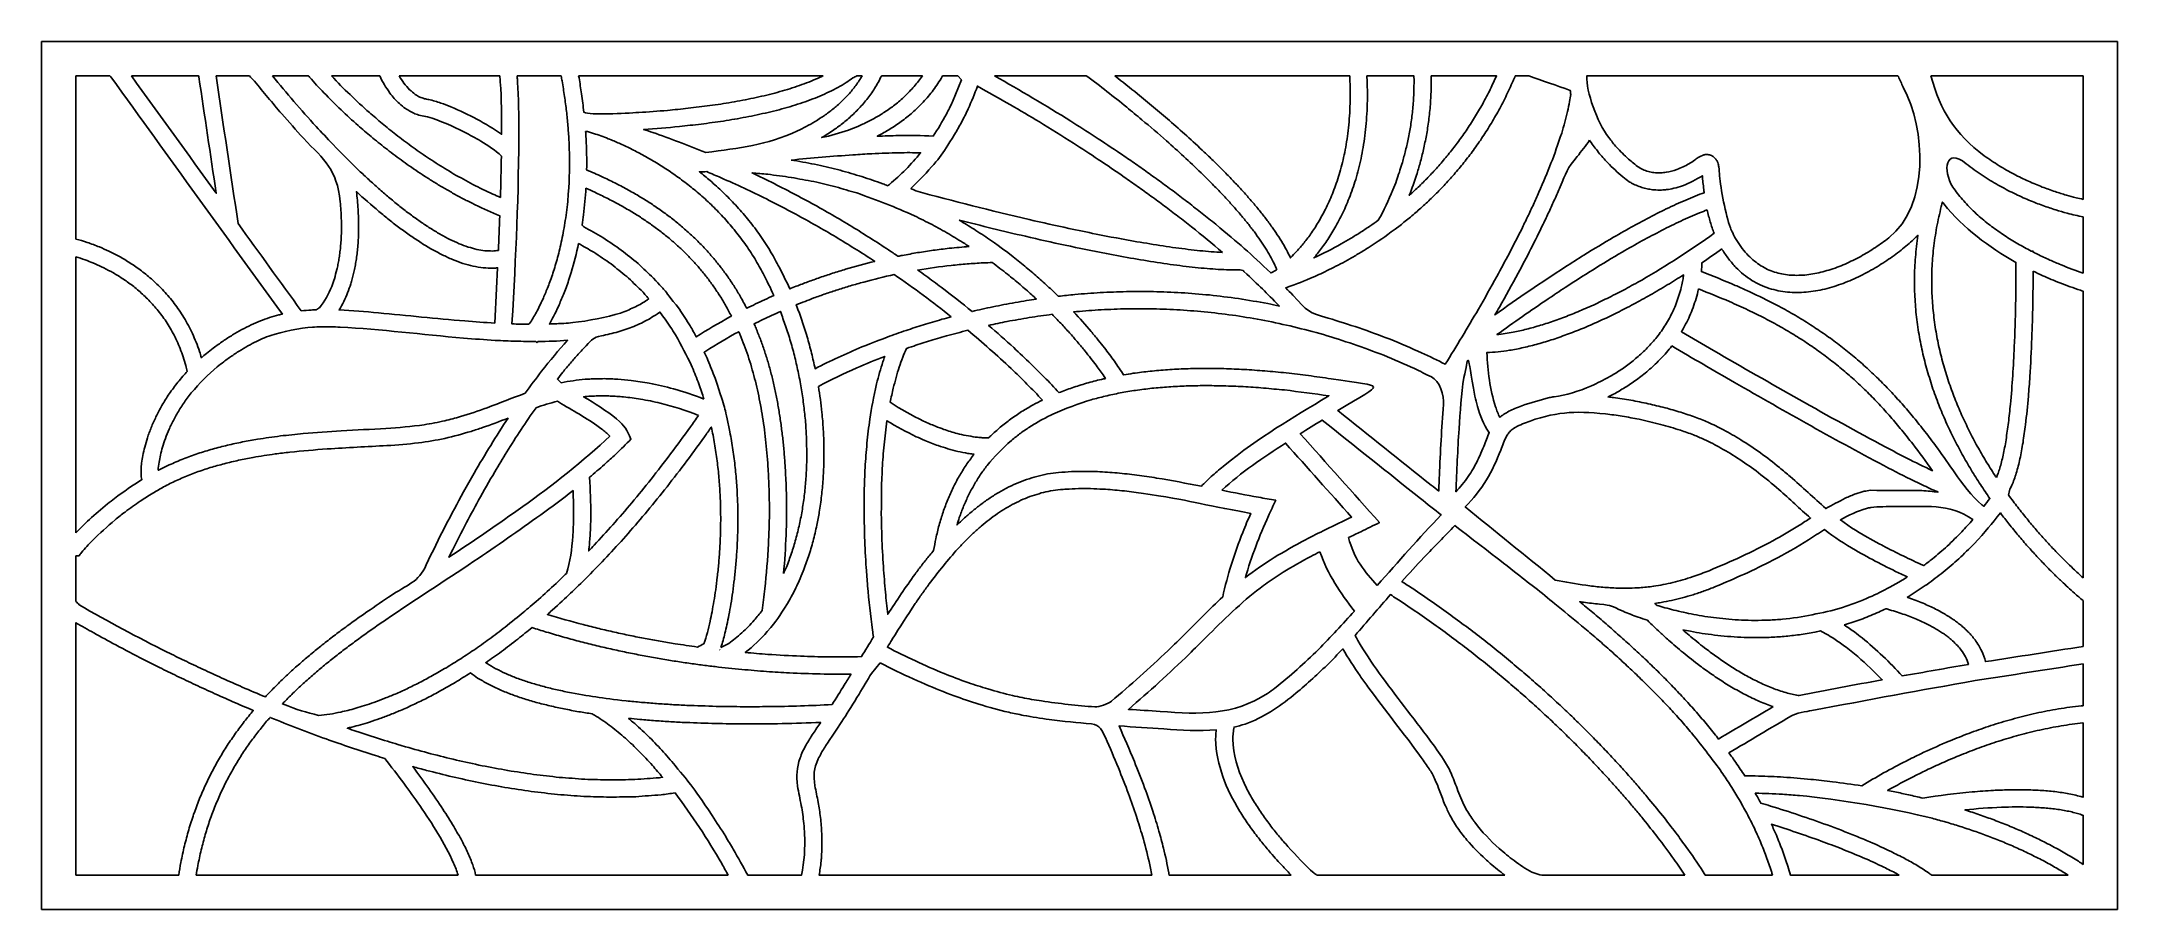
# Model space of a CAD drawing. Header units: centimetres. Extents: x 12.3 to 24.6, y -3.6 to 1.6.
import ezdxf

# ---------------------------------------------------------------- set-up
doc = ezdxf.new("R2010")
doc.units = ezdxf.units.CM
doc.header["$MEASUREMENT"] = 0
doc.layers.add('layer 1', color=7, linetype='Continuous')

msp = doc.modelspace()

# ---------------------------------------------------------------- linework, layer by layer
at = {"layer": 'layer 1', "color": 250}
for points, knots in [([(12.33584, -3.59131), (12.33584, -1.87576), (12.33584, -0.16022), (12.33584, 1.55532), (12.33584, 1.55532), (16.43785, 1.55532), (20.53987, 1.55532), (24.64189, 1.55532), (24.64189, 1.55532), (24.64189, -0.16022), (24.64189, -1.87576), (24.64189, -3.59131), (24.64189, -3.59131), (20.53987, -3.59131), (16.43785, -3.59131), (12.33584, -3.59131)], [0, 0, 0, 0, 0.2, 0.2, 0.2, 0.2, 0.4, 0.4, 0.4, 0.4, 0.6, 0.6, 0.6, 0.6, 1, 1, 1, 1]), ([(12.53966, 0.38365), (12.56237, 0.37809), (12.58464, 0.37128), (12.60694, 0.36412), (12.60694, 0.36412), (12.63129, 0.35572), (12.65515, 0.34677), (12.67908, 0.33724), (12.67908, 0.33724), (12.69793, 0.32885), (12.71679, 0.32047), (12.73564, 0.31209), (12.73564, 0.31209), (12.74572, 0.30709), (12.7558, 0.3021), (12.76588, 0.29711), (12.76588, 0.29711), (12.7763, 0.29155), (12.78673, 0.28599), (12.79716, 0.28043), (12.79716, 0.28043), (12.80787, 0.27427), (12.81857, 0.26811), (12.82928, 0.26196), (12.82928, 0.26196), (12.8402, 0.25518), (12.85112, 0.2484), (12.86204, 0.24162), (12.86204, 0.24162), (12.87311, 0.23419), (12.88418, 0.22676), (12.89525, 0.21934), (12.89525, 0.21934), (12.9064, 0.21123), (12.91755, 0.20313), (12.9287, 0.19502), (12.9287, 0.19502), (12.93987, 0.18622), (12.95103, 0.17741), (12.96219, 0.1686), (12.96219, 0.1686), (12.9733, 0.15906), (12.9844, 0.14953), (12.99551, 0.13999), (12.99551, 0.13999), (13.00649, 0.1297), (13.01747, 0.11941), (13.02845, 0.10912), (13.02845, 0.10912), (13.03923, 0.09804), (13.05002, 0.08697), (13.0608, 0.07589), (13.0608, 0.07589), (13.07132, 0.06401), (13.08183, 0.05214), (13.09235, 0.04026), (13.09235, 0.04026), (13.10253, 0.02755), (13.1127, 0.01484), (13.12288, 0.00213), (13.12288, 0.00213), (13.13265, -0.01143), (13.14241, -0.02499), (13.15218, -0.03856), (13.15218, -0.03856), (13.16147, -0.05299), (13.17075, -0.06743), (13.18003, -0.08186), (13.18003, -0.08186), (13.18876, -0.09719), (13.19749, -0.11252), (13.20622, -0.12785), (13.20622, -0.12785), (13.21432, -0.14409), (13.22242, -0.16033), (13.23052, -0.17657), (13.23052, -0.17657), (13.23793, -0.19374), (13.24533, -0.21091), (13.25273, -0.22808), (13.25273, -0.22808), (13.25937, -0.2462), (13.266, -0.26432), (13.27264, -0.28243), (13.27264, -0.28243), (13.2764, -0.29481), (13.28016, -0.30719), (13.28393, -0.31957), (13.28393, -0.31957), (13.29364, -0.31125), (13.30335, -0.30294), (13.31307, -0.29462), (13.31307, -0.29462), (13.32675, -0.28388), (13.34043, -0.27313), (13.35412, -0.26239), (13.35412, -0.26239), (13.37337, -0.24857), (13.39262, -0.23475), (13.41187, -0.22093), (13.41187, -0.22093), (13.43066, -0.20876), (13.44945, -0.19659), (13.46824, -0.18442), (13.46824, -0.18442), (13.48674, -0.17377), (13.50524, -0.16312), (13.52374, -0.15247), (13.52374, -0.15247), (13.54203, -0.14328), (13.56032, -0.13408), (13.57861, -0.12489), (13.57861, -0.12489), (13.59678, -0.11708), (13.61494, -0.10927), (13.63311, -0.10146), (13.63311, -0.10146), (13.65122, -0.09497), (13.66933, -0.08848), (13.68745, -0.08198), (13.68745, -0.08198), (13.70557, -0.07673), (13.72369, -0.07148), (13.74182, -0.06623), (13.74182, -0.06623), (13.74903, -0.0645), (13.75625, -0.06276), (13.76346, -0.06103), (13.76346, -0.06103), (13.42285, 0.41021), (13.09749, 0.86036), (12.74678, 1.34557), (12.74678, 1.34557), (12.74481, 1.34755), (12.74284, 1.34952), (12.74086, 1.35149), (12.74086, 1.35149), (12.6738, 1.35149), (12.60673, 1.35149), (12.53966, 1.35149), (12.53966, 1.35149), (12.53966, 1.02888), (12.53966, 0.70626), (12.53966, 0.38365)], [0, 0, 0, 0, 0.02702703, 0.02702703, 0.02702703, 0.02702703, 0.05405405, 0.05405405, 0.05405405, 0.05405405, 0.08108108, 0.08108108, 0.08108108, 0.08108108, 0.10810811, 0.10810811, 0.10810811, 0.10810811, 0.13513514, 0.13513514, 0.13513514, 0.13513514, 0.16216216, 0.16216216, 0.16216216, 0.16216216, 0.18918919, 0.18918919, 0.18918919, 0.18918919, 0.21621622, 0.21621622, 0.21621622, 0.21621622, 0.24324324, 0.24324324, 0.24324324, 0.24324324, 0.27027027, 0.27027027, 0.27027027, 0.27027027, 0.2972973, 0.2972973, 0.2972973, 0.2972973, 0.32432432, 0.32432432, 0.32432432, 0.32432432, 0.35135135, 0.35135135, 0.35135135, 0.35135135, 0.37837838, 0.37837838, 0.37837838, 0.37837838, 0.40540541, 0.40540541, 0.40540541, 0.40540541, 0.43243243, 0.43243243, 0.43243243, 0.43243243, 0.45945946, 0.45945946, 0.45945946, 0.45945946, 0.48648649, 0.48648649, 0.48648649, 0.48648649, 0.51351351, 0.51351351, 0.51351351, 0.51351351, 0.54054054, 0.54054054, 0.54054054, 0.54054054, 0.56756757, 0.56756757, 0.56756757, 0.56756757, 0.59459459, 0.59459459, 0.59459459, 0.59459459, 0.62162162, 0.62162162, 0.62162162, 0.62162162, 0.64864865, 0.64864865, 0.64864865, 0.64864865, 0.67567568, 0.67567568, 0.67567568, 0.67567568, 0.7027027, 0.7027027, 0.7027027, 0.7027027, 0.72972973, 0.72972973, 0.72972973, 0.72972973, 0.75675676, 0.75675676, 0.75675676, 0.75675676, 0.78378378, 0.78378378, 0.78378378, 0.78378378, 0.81081081, 0.81081081, 0.81081081, 0.81081081, 0.83783784, 0.83783784, 0.83783784, 0.83783784, 0.86486486, 0.86486486, 0.86486486, 0.86486486, 0.89189189, 0.89189189, 0.89189189, 0.89189189, 0.91891892, 0.91891892, 0.91891892, 0.91891892, 0.94594595, 0.94594595, 0.94594595, 0.94594595, 1, 1, 1, 1]), ([(12.86825, 1.35149), (13.03592, 1.11952), (13.20359, 0.88754), (13.37126, 0.65556), (13.37126, 0.65556), (13.337, 0.88535), (13.30273, 1.11513), (13.26847, 1.34491), (13.26847, 1.34491), (13.26792, 1.3471), (13.26737, 1.3493), (13.26682, 1.35149), (13.26682, 1.35149), (13.13396, 1.35149), (13.00111, 1.35149), (12.86825, 1.35149)], [0, 0, 0, 0, 0.2, 0.2, 0.2, 0.2, 0.4, 0.4, 0.4, 0.4, 0.6, 0.6, 0.6, 0.6, 1, 1, 1, 1]), ([(13.37052, 1.35149), (13.41404, 1.05965), (13.45757, 0.7678), (13.50109, 0.47595), (13.50109, 0.47595), (13.62587, 0.3033), (13.75066, 0.13066), (13.87544, -0.04198), (13.87544, -0.04198), (13.89526, -0.03955), (13.91525, -0.03823), (13.93516, -0.03679), (13.93516, -0.03679), (13.94514, -0.0363), (13.95513, -0.03581), (13.96511, -0.03533), (13.96511, -0.03533), (13.97098, -0.03126), (13.97686, -0.0272), (13.98273, -0.02313), (13.98273, -0.02313), (14.01551, 0.01326), (14.03719, 0.0583), (14.0558, 0.10314), (14.0558, 0.10314), (14.06118, 0.11837), (14.06655, 0.13361), (14.07193, 0.14885), (14.07193, 0.14885), (14.07684, 0.16676), (14.08175, 0.18466), (14.08666, 0.20257), (14.08666, 0.20257), (14.08885, 0.21256), (14.09103, 0.22256), (14.09322, 0.23255), (14.09322, 0.23255), (14.09517, 0.24326), (14.09712, 0.25397), (14.09908, 0.26468), (14.09908, 0.26468), (14.10076, 0.27613), (14.10244, 0.28757), (14.10412, 0.29902), (14.10412, 0.29902), (14.10549, 0.31121), (14.10686, 0.32341), (14.10823, 0.3356), (14.10823, 0.3356), (14.10925, 0.34857), (14.11027, 0.36153), (14.11129, 0.37449), (14.11129, 0.37449), (14.11192, 0.38823), (14.11255, 0.40198), (14.11317, 0.41572), (14.11317, 0.41572), (14.11337, 0.43027), (14.11357, 0.44481), (14.11377, 0.45936), (14.11377, 0.45936), (14.1135, 0.47472), (14.11322, 0.49007), (14.11295, 0.50543), (14.11295, 0.50543), (14.11217, 0.52162), (14.11139, 0.53781), (14.1106, 0.554), (14.1106, 0.554), (14.10927, 0.57104), (14.10794, 0.58807), (14.1066, 0.60511), (14.1066, 0.60511), (14.08545, 0.80181), (14.01503, 0.84746), (13.88819, 0.98268), (13.88819, 0.98268), (13.84491, 1.03039), (13.8021, 1.0784), (13.75973, 1.12693), (13.75973, 1.12693), (13.70496, 1.19072), (13.65034, 1.25485), (13.5984, 1.32099), (13.5984, 1.32099), (13.58824, 1.33116), (13.57807, 1.34133), (13.5679, 1.35149), (13.5679, 1.35149), (13.50211, 1.35149), (13.43632, 1.35149), (13.37052, 1.35149)], [0, 0, 0, 0, 0.04166667, 0.04166667, 0.04166667, 0.04166667, 0.08333333, 0.08333333, 0.08333333, 0.08333333, 0.125, 0.125, 0.125, 0.125, 0.16666667, 0.16666667, 0.16666667, 0.16666667, 0.20833333, 0.20833333, 0.20833333, 0.20833333, 0.25, 0.25, 0.25, 0.25, 0.29166667, 0.29166667, 0.29166667, 0.29166667, 0.33333333, 0.33333333, 0.33333333, 0.33333333, 0.375, 0.375, 0.375, 0.375, 0.41666667, 0.41666667, 0.41666667, 0.41666667, 0.45833333, 0.45833333, 0.45833333, 0.45833333, 0.5, 0.5, 0.5, 0.5, 0.54166667, 0.54166667, 0.54166667, 0.54166667, 0.58333333, 0.58333333, 0.58333333, 0.58333333, 0.625, 0.625, 0.625, 0.625, 0.66666667, 0.66666667, 0.66666667, 0.66666667, 0.70833333, 0.70833333, 0.70833333, 0.70833333, 0.75, 0.75, 0.75, 0.75, 0.79166667, 0.79166667, 0.79166667, 0.79166667, 0.83333333, 0.83333333, 0.83333333, 0.83333333, 0.875, 0.875, 0.875, 0.875, 0.91666667, 0.91666667, 0.91666667, 0.91666667, 1, 1, 1, 1]), ([(13.70448, 1.35149), (13.78742, 1.24868), (13.87456, 1.14938), (13.96331, 1.05155), (13.96331, 1.05155), (13.99616, 1.01653), (14.02901, 0.98151), (14.06186, 0.9465), (14.06186, 0.9465), (14.12548, 0.88115), (14.15702, 0.8496), (14.22539, 0.78345), (14.22539, 0.78345), (14.24458, 0.76552), (14.26377, 0.74759), (14.28296, 0.72966), (14.28296, 0.72966), (14.3025, 0.7121), (14.32204, 0.69454), (14.34158, 0.67699), (14.34158, 0.67699), (14.36137, 0.65997), (14.38116, 0.64296), (14.40096, 0.62594), (14.40096, 0.62594), (14.4209, 0.60964), (14.44085, 0.59333), (14.4608, 0.57703), (14.4608, 0.57703), (14.4808, 0.5616), (14.50079, 0.54618), (14.52079, 0.53076), (14.52079, 0.53076), (14.54074, 0.51638), (14.56068, 0.502), (14.58062, 0.48763), (14.58062, 0.48763), (14.6004, 0.47447), (14.62018, 0.46131), (14.63996, 0.44816), (14.63996, 0.44816), (14.65946, 0.43638), (14.67896, 0.42461), (14.69846, 0.41284), (14.69846, 0.41284), (14.71756, 0.40261), (14.73666, 0.39239), (14.75575, 0.38216), (14.75575, 0.38216), (14.77431, 0.37364), (14.79287, 0.36512), (14.81143, 0.3566), (14.81143, 0.3566), (14.82931, 0.34993), (14.84719, 0.34326), (14.86507, 0.33658), (14.86507, 0.33658), (14.88212, 0.33188), (14.89917, 0.32718), (14.91621, 0.32249), (14.91621, 0.32249), (14.93228, 0.31985), (14.94834, 0.31721), (14.96441, 0.31457), (14.96441, 0.31457), (14.97937, 0.31404), (14.99434, 0.3135), (15.0093, 0.31297), (15.0093, 0.31297), (15.02092, 0.31431), (15.03255, 0.31564), (15.04417, 0.31697), (15.04417, 0.31697), (15.04708, 0.38538), (15.04989, 0.45379), (15.05232, 0.52222), (15.05232, 0.52222), (15.00304, 0.54198), (14.95505, 0.56436), (14.907, 0.5869), (14.907, 0.5869), (14.8868, 0.59704), (14.86659, 0.60718), (14.84639, 0.61731), (14.84639, 0.61731), (14.82669, 0.62783), (14.807, 0.63835), (14.7873, 0.64886), (14.7873, 0.64886), (14.76812, 0.6597), (14.74894, 0.67055), (14.72977, 0.68139), (14.72977, 0.68139), (14.71112, 0.6925), (14.69248, 0.70361), (14.67383, 0.71472), (14.67383, 0.71472), (14.65574, 0.72605), (14.63764, 0.73738), (14.61954, 0.74871), (14.61954, 0.74871), (14.60201, 0.76021), (14.58447, 0.7717), (14.56694, 0.7832), (14.56694, 0.7832), (14.54998, 0.7948), (14.53302, 0.8064), (14.51606, 0.81801), (14.51606, 0.81801), (14.4997, 0.82967), (14.48333, 0.84133), (14.46696, 0.853), (14.46696, 0.853), (14.43605, 0.87628), (14.40515, 0.89956), (14.37424, 0.92285), (14.37424, 0.92285), (14.34587, 0.94572), (14.3175, 0.9686), (14.28914, 0.99148), (14.28914, 0.99148), (14.26342, 1.01352), (14.23771, 1.03557), (14.21199, 1.05761), (14.21199, 1.05761), (14.17824, 1.08781), (14.14495, 1.1183), (14.11199, 1.14936), (14.11199, 1.14936), (14.07737, 1.18279), (14.04334, 1.21657), (14.00985, 1.25114), (14.00985, 1.25114), (13.98096, 1.28158), (13.95233, 1.31223), (13.9251, 1.34419), (13.9251, 1.34419), (13.92266, 1.34662), (13.92023, 1.34906), (13.91779, 1.35149), (13.91779, 1.35149), (13.84669, 1.35149), (13.77559, 1.35149), (13.70448, 1.35149)], [0, 0, 0, 0, 0.02702703, 0.02702703, 0.02702703, 0.02702703, 0.05405405, 0.05405405, 0.05405405, 0.05405405, 0.08108108, 0.08108108, 0.08108108, 0.08108108, 0.10810811, 0.10810811, 0.10810811, 0.10810811, 0.13513514, 0.13513514, 0.13513514, 0.13513514, 0.16216216, 0.16216216, 0.16216216, 0.16216216, 0.18918919, 0.18918919, 0.18918919, 0.18918919, 0.21621622, 0.21621622, 0.21621622, 0.21621622, 0.24324324, 0.24324324, 0.24324324, 0.24324324, 0.27027027, 0.27027027, 0.27027027, 0.27027027, 0.2972973, 0.2972973, 0.2972973, 0.2972973, 0.32432432, 0.32432432, 0.32432432, 0.32432432, 0.35135135, 0.35135135, 0.35135135, 0.35135135, 0.37837838, 0.37837838, 0.37837838, 0.37837838, 0.40540541, 0.40540541, 0.40540541, 0.40540541, 0.43243243, 0.43243243, 0.43243243, 0.43243243, 0.45945946, 0.45945946, 0.45945946, 0.45945946, 0.48648649, 0.48648649, 0.48648649, 0.48648649, 0.51351351, 0.51351351, 0.51351351, 0.51351351, 0.54054054, 0.54054054, 0.54054054, 0.54054054, 0.56756757, 0.56756757, 0.56756757, 0.56756757, 0.59459459, 0.59459459, 0.59459459, 0.59459459, 0.62162162, 0.62162162, 0.62162162, 0.62162162, 0.64864865, 0.64864865, 0.64864865, 0.64864865, 0.67567568, 0.67567568, 0.67567568, 0.67567568, 0.7027027, 0.7027027, 0.7027027, 0.7027027, 0.72972973, 0.72972973, 0.72972973, 0.72972973, 0.75675676, 0.75675676, 0.75675676, 0.75675676, 0.78378378, 0.78378378, 0.78378378, 0.78378378, 0.81081081, 0.81081081, 0.81081081, 0.81081081, 0.83783784, 0.83783784, 0.83783784, 0.83783784, 0.86486486, 0.86486486, 0.86486486, 0.86486486, 0.89189189, 0.89189189, 0.89189189, 0.89189189, 0.91891892, 0.91891892, 0.91891892, 0.91891892, 0.94594595, 0.94594595, 0.94594595, 0.94594595, 1, 1, 1, 1]), ([(14.05515, 1.35149), (14.12593, 1.27508), (14.20186, 1.20342), (14.27942, 1.13403), (14.27942, 1.13403), (14.30439, 1.11262), (14.32936, 1.09122), (14.35433, 1.06981), (14.35433, 1.06981), (14.38187, 1.0476), (14.40941, 1.0254), (14.43694, 1.00319), (14.43694, 1.00319), (14.46691, 0.98062), (14.49688, 0.95804), (14.52685, 0.93546), (14.52685, 0.93546), (14.5427, 0.92416), (14.55856, 0.91287), (14.57441, 0.90157), (14.57441, 0.90157), (14.59083, 0.89034), (14.60724, 0.87911), (14.62366, 0.86787), (14.62366, 0.86787), (14.64061, 0.85676), (14.65757, 0.84565), (14.67452, 0.83453), (14.67452, 0.83453), (14.69201, 0.82359), (14.70949, 0.81264), (14.72697, 0.8017), (14.72697, 0.8017), (14.74496, 0.79097), (14.76295, 0.78025), (14.78094, 0.76953), (14.78094, 0.76953), (14.79942, 0.75908), (14.8179, 0.74863), (14.83638, 0.73819), (14.83638, 0.73819), (14.85534, 0.72807), (14.8743, 0.71794), (14.89325, 0.70782), (14.89325, 0.70782), (14.91267, 0.69808), (14.93208, 0.68834), (14.9515, 0.67859), (14.9515, 0.67859), (14.97135, 0.66928), (14.99121, 0.65997), (15.01107, 0.65066), (15.01107, 0.65066), (15.02604, 0.64414), (15.04101, 0.63762), (15.05599, 0.6311), (15.05599, 0.6311), (15.05864, 0.71274), (15.06048, 0.79442), (15.06189, 0.8761), (15.06189, 0.8761), (15.0252, 0.91092), (14.98219, 0.93827), (14.9392, 0.96458), (14.9392, 0.96458), (14.90752, 0.98332), (14.87555, 1.001), (14.84291, 1.01802), (14.84291, 1.01802), (14.77228, 1.05372), (14.69968, 1.08731), (14.62316, 1.10837), (14.62316, 1.10837), (14.60932, 1.11166), (14.59542, 1.11432), (14.58149, 1.11718), (14.58149, 1.11718), (14.57604, 1.11872), (14.57059, 1.12026), (14.56515, 1.12179), (14.56515, 1.12179), (14.55991, 1.12367), (14.55467, 1.12555), (14.54943, 1.12743), (14.54943, 1.12743), (14.5396, 1.13207), (14.52977, 1.1367), (14.51994, 1.14134), (14.51994, 1.14134), (14.51097, 1.14691), (14.502, 1.15248), (14.49303, 1.15805), (14.49303, 1.15805), (14.48054, 1.16721), (14.46892, 1.17656), (14.4573, 1.18679), (14.4573, 1.18679), (14.44666, 1.19691), (14.43662, 1.20716), (14.42672, 1.21801), (14.42672, 1.21801), (14.41778, 1.22843), (14.40926, 1.23895), (14.40091, 1.24985), (14.40091, 1.24985), (14.37776, 1.28172), (14.35675, 1.31555), (14.34044, 1.35149), (14.34044, 1.35149), (14.24534, 1.35149), (14.15025, 1.35149), (14.05515, 1.35149)], [0, 0, 0, 0, 0.03448276, 0.03448276, 0.03448276, 0.03448276, 0.06896552, 0.06896552, 0.06896552, 0.06896552, 0.10344828, 0.10344828, 0.10344828, 0.10344828, 0.13793103, 0.13793103, 0.13793103, 0.13793103, 0.17241379, 0.17241379, 0.17241379, 0.17241379, 0.20689655, 0.20689655, 0.20689655, 0.20689655, 0.24137931, 0.24137931, 0.24137931, 0.24137931, 0.27586207, 0.27586207, 0.27586207, 0.27586207, 0.31034483, 0.31034483, 0.31034483, 0.31034483, 0.34482759, 0.34482759, 0.34482759, 0.34482759, 0.37931034, 0.37931034, 0.37931034, 0.37931034, 0.4137931, 0.4137931, 0.4137931, 0.4137931, 0.44827586, 0.44827586, 0.44827586, 0.44827586, 0.48275862, 0.48275862, 0.48275862, 0.48275862, 0.51724138, 0.51724138, 0.51724138, 0.51724138, 0.55172414, 0.55172414, 0.55172414, 0.55172414, 0.5862069, 0.5862069, 0.5862069, 0.5862069, 0.62068966, 0.62068966, 0.62068966, 0.62068966, 0.65517241, 0.65517241, 0.65517241, 0.65517241, 0.68965517, 0.68965517, 0.68965517, 0.68965517, 0.72413793, 0.72413793, 0.72413793, 0.72413793, 0.75862069, 0.75862069, 0.75862069, 0.75862069, 0.79310345, 0.79310345, 0.79310345, 0.79310345, 0.82758621, 0.82758621, 0.82758621, 0.82758621, 0.86206897, 0.86206897, 0.86206897, 0.86206897, 0.89655172, 0.89655172, 0.89655172, 0.89655172, 0.93103448, 0.93103448, 0.93103448, 0.93103448, 1, 1, 1, 1]), ([(14.45545, 1.35149), (14.47308, 1.32185), (14.49406, 1.29423), (14.51817, 1.26955), (14.51817, 1.26955), (14.5288, 1.25942), (14.53941, 1.25042), (14.55125, 1.24174), (14.55125, 1.24174), (14.56, 1.23597), (14.56853, 1.23096), (14.57786, 1.2262), (14.57786, 1.2262), (14.58714, 1.22217), (14.59587, 1.21902), (14.6056, 1.21627), (14.6056, 1.21627), (14.61422, 1.21456), (14.62285, 1.21286), (14.63148, 1.21115), (14.63148, 1.21115), (14.65594, 1.20534), (14.6794, 1.19831), (14.70323, 1.19032), (14.70323, 1.19032), (14.72331, 1.18308), (14.7431, 1.17548), (14.76289, 1.16751), (14.76289, 1.16751), (14.8678, 1.12323), (14.96937, 1.07026), (15.06324, 1.00564), (15.06324, 1.00564), (15.06387, 1.10931), (15.06232, 1.2129), (15.05552, 1.31637), (15.05552, 1.31637), (15.05445, 1.32806), (15.05338, 1.33974), (15.05232, 1.35143), (15.05232, 1.35143), (15.05231, 1.35145), (15.05231, 1.35147), (15.05231, 1.35149), (15.05231, 1.35149), (14.85335, 1.35149), (14.6544, 1.35149), (14.45545, 1.35149)], [0, 0, 0, 0, 0.07692308, 0.07692308, 0.07692308, 0.07692308, 0.15384615, 0.15384615, 0.15384615, 0.15384615, 0.23076923, 0.23076923, 0.23076923, 0.23076923, 0.30769231, 0.30769231, 0.30769231, 0.30769231, 0.38461538, 0.38461538, 0.38461538, 0.38461538, 0.46153846, 0.46153846, 0.46153846, 0.46153846, 0.53846154, 0.53846154, 0.53846154, 0.53846154, 0.61538462, 0.61538462, 0.61538462, 0.61538462, 0.69230769, 0.69230769, 0.69230769, 0.69230769, 0.76923077, 0.76923077, 0.76923077, 0.76923077, 0.84615385, 0.84615385, 0.84615385, 0.84615385, 1, 1, 1, 1]), ([(15.15465, 1.35149), (15.15548, 1.34245), (15.1563, 1.3334), (15.15713, 1.32435), (15.15713, 1.32435), (15.15878, 1.29472), (15.16042, 1.26509), (15.16207, 1.23546), (15.16207, 1.23546), (15.16373, 1.18207), (15.16468, 1.12878), (15.16517, 1.07536), (15.16517, 1.07536), (15.16556, 0.62908), (15.14809, 0.29653), (15.12443, -0.11905), (15.12443, -0.11905), (15.15806, -0.12028), (15.19173, -0.12122), (15.22539, -0.12142), (15.22539, -0.12142), (15.22671, -0.11987), (15.22804, -0.11833), (15.22937, -0.11679), (15.22937, -0.11679), (15.24378, -0.09526), (15.25657, -0.07304), (15.26914, -0.0504), (15.26914, -0.0504), (15.28248, -0.02503), (15.29499, 0.00043), (15.30714, 0.02639), (15.30714, 0.02639), (15.31652, 0.04854), (15.32591, 0.07068), (15.33529, 0.09283), (15.33529, 0.09283), (15.34009, 0.10542), (15.34488, 0.11801), (15.34967, 0.1306), (15.34967, 0.1306), (15.35444, 0.1442), (15.35922, 0.1578), (15.36399, 0.17139), (15.36399, 0.17139), (15.36869, 0.186), (15.37339, 0.2006), (15.37809, 0.2152), (15.37809, 0.2152), (15.38265, 0.23081), (15.38721, 0.24641), (15.39176, 0.26202), (15.39176, 0.26202), (15.39612, 0.27863), (15.40049, 0.29523), (15.40485, 0.31184), (15.40485, 0.31184), (15.40894, 0.32944), (15.41304, 0.34705), (15.41714, 0.36465), (15.41714, 0.36465), (15.42092, 0.38325), (15.4247, 0.40185), (15.42848, 0.42045), (15.42848, 0.42045), (15.43187, 0.44005), (15.43526, 0.45964), (15.43866, 0.47924), (15.43866, 0.47924), (15.44161, 0.49983), (15.44456, 0.52041), (15.4475, 0.541), (15.4475, 0.541), (15.44995, 0.56258), (15.45239, 0.58416), (15.45483, 0.60573), (15.45483, 0.60573), (15.46531, 0.73178), (15.46616, 0.77837), (15.46526, 0.8943), (15.46526, 0.8943), (15.46425, 0.9208), (15.46324, 0.94731), (15.46222, 0.97382), (15.46222, 0.97382), (15.46033, 1.00131), (15.45844, 1.0288), (15.45655, 1.05629), (15.45655, 1.05629), (15.45372, 1.08476), (15.45089, 1.11323), (15.44806, 1.1417), (15.44806, 1.1417), (15.44423, 1.17115), (15.4404, 1.2006), (15.43657, 1.23005), (15.43657, 1.23005), (15.43167, 1.26048), (15.42677, 1.2909), (15.42188, 1.32133), (15.42188, 1.32133), (15.41995, 1.33138), (15.41802, 1.34144), (15.41609, 1.35149), (15.41609, 1.35149), (15.32894, 1.35149), (15.2418, 1.35149), (15.15465, 1.35149)], [0, 0, 0, 0, 0.03571429, 0.03571429, 0.03571429, 0.03571429, 0.07142857, 0.07142857, 0.07142857, 0.07142857, 0.10714286, 0.10714286, 0.10714286, 0.10714286, 0.14285714, 0.14285714, 0.14285714, 0.14285714, 0.17857143, 0.17857143, 0.17857143, 0.17857143, 0.21428571, 0.21428571, 0.21428571, 0.21428571, 0.25, 0.25, 0.25, 0.25, 0.28571429, 0.28571429, 0.28571429, 0.28571429, 0.32142857, 0.32142857, 0.32142857, 0.32142857, 0.35714286, 0.35714286, 0.35714286, 0.35714286, 0.39285714, 0.39285714, 0.39285714, 0.39285714, 0.42857143, 0.42857143, 0.42857143, 0.42857143, 0.46428571, 0.46428571, 0.46428571, 0.46428571, 0.5, 0.5, 0.5, 0.5, 0.53571429, 0.53571429, 0.53571429, 0.53571429, 0.57142857, 0.57142857, 0.57142857, 0.57142857, 0.60714286, 0.60714286, 0.60714286, 0.60714286, 0.64285714, 0.64285714, 0.64285714, 0.64285714, 0.67857143, 0.67857143, 0.67857143, 0.67857143, 0.71428571, 0.71428571, 0.71428571, 0.71428571, 0.75, 0.75, 0.75, 0.75, 0.78571429, 0.78571429, 0.78571429, 0.78571429, 0.82142857, 0.82142857, 0.82142857, 0.82142857, 0.85714286, 0.85714286, 0.85714286, 0.85714286, 0.89285714, 0.89285714, 0.89285714, 0.89285714, 0.92857143, 0.92857143, 0.92857143, 0.92857143, 1, 1, 1, 1]), ([(15.51986, 1.35149), (15.52066, 1.34734), (15.52146, 1.34318), (15.52226, 1.33903), (15.52226, 1.33903), (15.52731, 1.30759), (15.53237, 1.27616), (15.53743, 1.24472), (15.53743, 1.24472), (15.54196, 1.20859), (15.54649, 1.17246), (15.55101, 1.13632), (15.55101, 1.13632), (15.59053, 1.11656), (15.79375, 1.1299), (15.87656, 1.13449), (15.87656, 1.13449), (15.93321, 1.13811), (15.98972, 1.14229), (16.04629, 1.14698), (16.04629, 1.14698), (16.08735, 1.15105), (16.12841, 1.15513), (16.16947, 1.15921), (16.16947, 1.15921), (16.21212, 1.16452), (16.25478, 1.16983), (16.29743, 1.17514), (16.29743, 1.17514), (16.31907, 1.1783), (16.3407, 1.18147), (16.36234, 1.18463), (16.36234, 1.18463), (16.38402, 1.18816), (16.40571, 1.19169), (16.42739, 1.19522), (16.42739, 1.19522), (16.44901, 1.19914), (16.47063, 1.20305), (16.49225, 1.20696), (16.49225, 1.20696), (16.51368, 1.21128), (16.53511, 1.2156), (16.55655, 1.21991), (16.55655, 1.21991), (16.57768, 1.22465), (16.59881, 1.22938), (16.61994, 1.23412), (16.61994, 1.23412), (16.64064, 1.23929), (16.66135, 1.24446), (16.68206, 1.24963), (16.68206, 1.24963), (16.70222, 1.25525), (16.72239, 1.26087), (16.74255, 1.2665), (16.74255, 1.2665), (16.76205, 1.27258), (16.78155, 1.27867), (16.80105, 1.28475), (16.80105, 1.28475), (16.81976, 1.29131), (16.83848, 1.29787), (16.85719, 1.30443), (16.85719, 1.30443), (16.87499, 1.31147), (16.89279, 1.31851), (16.9106, 1.32556), (16.9106, 1.32556), (16.92737, 1.33308), (16.94414, 1.34061), (16.9609, 1.34814), (16.9609, 1.34814), (16.96308, 1.34926), (16.96527, 1.35038), (16.96745, 1.35149), (16.96745, 1.35149), (16.48492, 1.35149), (16.00239, 1.35149), (15.51986, 1.35149)], [0, 0, 0, 0, 0.04761905, 0.04761905, 0.04761905, 0.04761905, 0.0952381, 0.0952381, 0.0952381, 0.0952381, 0.14285714, 0.14285714, 0.14285714, 0.14285714, 0.19047619, 0.19047619, 0.19047619, 0.19047619, 0.23809524, 0.23809524, 0.23809524, 0.23809524, 0.28571429, 0.28571429, 0.28571429, 0.28571429, 0.33333333, 0.33333333, 0.33333333, 0.33333333, 0.38095238, 0.38095238, 0.38095238, 0.38095238, 0.42857143, 0.42857143, 0.42857143, 0.42857143, 0.47619048, 0.47619048, 0.47619048, 0.47619048, 0.52380952, 0.52380952, 0.52380952, 0.52380952, 0.57142857, 0.57142857, 0.57142857, 0.57142857, 0.61904762, 0.61904762, 0.61904762, 0.61904762, 0.66666667, 0.66666667, 0.66666667, 0.66666667, 0.71428571, 0.71428571, 0.71428571, 0.71428571, 0.76190476, 0.76190476, 0.76190476, 0.76190476, 0.80952381, 0.80952381, 0.80952381, 0.80952381, 0.85714286, 0.85714286, 0.85714286, 0.85714286, 0.9047619, 0.9047619, 0.9047619, 0.9047619, 1, 1, 1, 1]), ([(17.1698, 1.35149), (17.16194, 1.34756), (17.15407, 1.34363), (17.1462, 1.33969), (17.1462, 1.33969), (17.1327, 1.33037), (17.11921, 1.32105), (17.10571, 1.31172), (17.10571, 1.31172), (17.08947, 1.30211), (17.07323, 1.2925), (17.05699, 1.28289), (17.05699, 1.28289), (17.03968, 1.27401), (17.02237, 1.26513), (17.00506, 1.25625), (17.00506, 1.25625), (16.98678, 1.24805), (16.96851, 1.23984), (16.95023, 1.23164), (16.95023, 1.23164), (16.93109, 1.22406), (16.91195, 1.21649), (16.8928, 1.20892), (16.8928, 1.20892), (16.8729, 1.20195), (16.853, 1.19497), (16.8331, 1.18799), (16.8331, 1.18799), (16.81254, 1.18158), (16.79198, 1.17516), (16.77142, 1.16874), (16.77142, 1.16874), (16.75031, 1.16286), (16.7292, 1.15697), (16.70809, 1.15109), (16.70809, 1.15109), (16.68654, 1.14571), (16.66498, 1.14032), (16.64343, 1.13494), (16.64343, 1.13494), (16.62154, 1.13004), (16.59965, 1.12513), (16.57775, 1.12022), (16.57775, 1.12022), (16.55563, 1.11577), (16.53351, 1.11131), (16.51139, 1.10686), (16.51139, 1.10686), (16.48915, 1.10283), (16.4669, 1.09881), (16.44466, 1.09478), (16.44466, 1.09478), (16.42241, 1.09116), (16.40015, 1.08753), (16.3779, 1.08391), (16.3779, 1.08391), (16.3338, 1.07779), (16.28971, 1.07167), (16.24561, 1.06555), (16.24561, 1.06555), (16.2028, 1.06078), (16.15999, 1.05601), (16.11718, 1.05125), (16.11718, 1.05125), (16.0464, 1.04463), (15.97568, 1.0387), (15.90473, 1.03417), (15.90473, 1.03417), (15.92297, 1.02811), (15.9412, 1.02205), (15.95944, 1.01599), (15.95944, 1.01599), (16.01048, 0.99746), (16.06153, 0.97893), (16.11257, 0.9604), (16.11257, 0.9604), (16.166, 0.93925), (16.21943, 0.9181), (16.27286, 0.89695), (16.27286, 0.89695), (16.47567, 0.92361), (16.62937, 0.93979), (16.81758, 1.02534), (16.81758, 1.02534), (16.83465, 1.03385), (16.85173, 1.04236), (16.8688, 1.05087), (16.8688, 1.05087), (16.88644, 1.06084), (16.90407, 1.07081), (16.9217, 1.08078), (16.9217, 1.08078), (16.93947, 1.09228), (16.95724, 1.10377), (16.97502, 1.11527), (16.97502, 1.11527), (16.98383, 1.12161), (16.99264, 1.12794), (17.00145, 1.13428), (17.00145, 1.13428), (17.01015, 1.14102), (17.01884, 1.14776), (17.02754, 1.1545), (17.02754, 1.1545), (17.03606, 1.16165), (17.04459, 1.1688), (17.05312, 1.17595), (17.05312, 1.17595), (17.06143, 1.18352), (17.06974, 1.19108), (17.07806, 1.19865), (17.07806, 1.19865), (17.08611, 1.20664), (17.09416, 1.21463), (17.10221, 1.22262), (17.10221, 1.22262), (17.10994, 1.23104), (17.11768, 1.23946), (17.12542, 1.24788), (17.12542, 1.24788), (17.13281, 1.25673), (17.14019, 1.26559), (17.14758, 1.27445), (17.14758, 1.27445), (17.15456, 1.28375), (17.16154, 1.29306), (17.16853, 1.30236), (17.16853, 1.30236), (17.17507, 1.31213), (17.18161, 1.32189), (17.18815, 1.33165), (17.18815, 1.33165), (17.19206, 1.33826), (17.19597, 1.34488), (17.19989, 1.35149), (17.19989, 1.35149), (17.18986, 1.35149), (17.17983, 1.35149), (17.1698, 1.35149)], [0, 0, 0, 0, 0.02777778, 0.02777778, 0.02777778, 0.02777778, 0.05555556, 0.05555556, 0.05555556, 0.05555556, 0.08333333, 0.08333333, 0.08333333, 0.08333333, 0.11111111, 0.11111111, 0.11111111, 0.11111111, 0.13888889, 0.13888889, 0.13888889, 0.13888889, 0.16666667, 0.16666667, 0.16666667, 0.16666667, 0.19444444, 0.19444444, 0.19444444, 0.19444444, 0.22222222, 0.22222222, 0.22222222, 0.22222222, 0.25, 0.25, 0.25, 0.25, 0.27777778, 0.27777778, 0.27777778, 0.27777778, 0.30555556, 0.30555556, 0.30555556, 0.30555556, 0.33333333, 0.33333333, 0.33333333, 0.33333333, 0.36111111, 0.36111111, 0.36111111, 0.36111111, 0.38888889, 0.38888889, 0.38888889, 0.38888889, 0.41666667, 0.41666667, 0.41666667, 0.41666667, 0.44444444, 0.44444444, 0.44444444, 0.44444444, 0.47222222, 0.47222222, 0.47222222, 0.47222222, 0.5, 0.5, 0.5, 0.5, 0.52777778, 0.52777778, 0.52777778, 0.52777778, 0.55555556, 0.55555556, 0.55555556, 0.55555556, 0.58333333, 0.58333333, 0.58333333, 0.58333333, 0.61111111, 0.61111111, 0.61111111, 0.61111111, 0.63888889, 0.63888889, 0.63888889, 0.63888889, 0.66666667, 0.66666667, 0.66666667, 0.66666667, 0.69444444, 0.69444444, 0.69444444, 0.69444444, 0.72222222, 0.72222222, 0.72222222, 0.72222222, 0.75, 0.75, 0.75, 0.75, 0.77777778, 0.77777778, 0.77777778, 0.77777778, 0.80555556, 0.80555556, 0.80555556, 0.80555556, 0.83333333, 0.83333333, 0.83333333, 0.83333333, 0.86111111, 0.86111111, 0.86111111, 0.86111111, 0.88888889, 0.88888889, 0.88888889, 0.88888889, 0.91666667, 0.91666667, 0.91666667, 0.91666667, 0.94444444, 0.94444444, 0.94444444, 0.94444444, 1, 1, 1, 1]), ([(17.3153, 1.35149), (17.31516, 1.35116), (17.31501, 1.35083), (17.31486, 1.3505), (17.31486, 1.3505), (17.30842, 1.338), (17.30197, 1.3255), (17.29553, 1.313), (17.29553, 1.313), (17.28849, 1.3011), (17.28144, 1.2892), (17.2744, 1.2773), (17.2744, 1.2773), (17.26683, 1.26599), (17.25925, 1.25468), (17.25167, 1.24337), (17.25167, 1.24337), (17.24362, 1.23265), (17.23557, 1.22192), (17.22752, 1.21119), (17.22752, 1.21119), (17.21906, 1.20104), (17.21059, 1.19088), (17.20213, 1.18072), (17.20213, 1.18072), (17.1933, 1.17113), (17.18448, 1.16153), (17.17566, 1.15193), (17.17566, 1.15193), (17.16653, 1.14287), (17.15741, 1.13382), (17.14829, 1.12476), (17.14829, 1.12476), (17.13892, 1.11624), (17.12955, 1.10771), (17.12019, 1.09919), (17.12019, 1.09919), (17.11063, 1.09117), (17.10107, 1.08316), (17.09152, 1.07515), (17.09152, 1.07515), (17.08183, 1.06764), (17.07214, 1.06013), (17.06245, 1.05261), (17.06245, 1.05261), (17.05267, 1.04559), (17.0429, 1.03856), (17.03313, 1.03153), (17.03313, 1.03153), (17.00916, 1.01548), (16.98521, 0.99985), (16.9603, 0.98531), (16.9603, 0.98531), (17.01444, 0.99638), (17.06706, 1.01243), (17.1192, 1.03055), (17.1192, 1.03055), (17.13911, 1.0384), (17.15901, 1.04626), (17.17892, 1.05411), (17.17892, 1.05411), (17.18913, 1.05868), (17.19934, 1.06324), (17.20956, 1.0678), (17.20956, 1.0678), (17.21988, 1.07281), (17.2302, 1.07782), (17.24052, 1.08284), (17.24052, 1.08284), (17.25089, 1.08832), (17.26126, 1.0938), (17.27163, 1.09928), (17.27163, 1.09928), (17.28201, 1.10524), (17.29238, 1.11121), (17.30276, 1.11718), (17.30276, 1.11718), (17.31308, 1.12365), (17.32341, 1.13012), (17.33373, 1.13659), (17.33373, 1.13659), (17.34395, 1.14359), (17.35418, 1.15058), (17.3644, 1.15758), (17.3644, 1.15758), (17.37448, 1.16512), (17.38456, 1.17265), (17.39463, 1.18019), (17.39463, 1.18019), (17.40451, 1.18829), (17.41439, 1.19639), (17.42427, 1.2045), (17.42427, 1.2045), (17.4339, 1.21318), (17.44354, 1.22186), (17.45317, 1.23054), (17.45317, 1.23054), (17.46252, 1.23983), (17.47186, 1.24911), (17.4812, 1.25839), (17.4812, 1.25839), (17.49021, 1.2683), (17.49921, 1.27821), (17.50822, 1.28812), (17.50822, 1.28812), (17.51684, 1.29867), (17.52546, 1.30923), (17.53408, 1.31978), (17.53408, 1.31978), (17.5418, 1.33035), (17.54952, 1.34092), (17.55724, 1.35149), (17.55724, 1.35149), (17.47659, 1.35149), (17.39595, 1.35149), (17.3153, 1.35149)], [0, 0, 0, 0, 0.03333333, 0.03333333, 0.03333333, 0.03333333, 0.06666667, 0.06666667, 0.06666667, 0.06666667, 0.1, 0.1, 0.1, 0.1, 0.13333333, 0.13333333, 0.13333333, 0.13333333, 0.16666667, 0.16666667, 0.16666667, 0.16666667, 0.2, 0.2, 0.2, 0.2, 0.23333333, 0.23333333, 0.23333333, 0.23333333, 0.26666667, 0.26666667, 0.26666667, 0.26666667, 0.3, 0.3, 0.3, 0.3, 0.33333333, 0.33333333, 0.33333333, 0.33333333, 0.36666667, 0.36666667, 0.36666667, 0.36666667, 0.4, 0.4, 0.4, 0.4, 0.43333333, 0.43333333, 0.43333333, 0.43333333, 0.46666667, 0.46666667, 0.46666667, 0.46666667, 0.5, 0.5, 0.5, 0.5, 0.53333333, 0.53333333, 0.53333333, 0.53333333, 0.56666667, 0.56666667, 0.56666667, 0.56666667, 0.6, 0.6, 0.6, 0.6, 0.63333333, 0.63333333, 0.63333333, 0.63333333, 0.66666667, 0.66666667, 0.66666667, 0.66666667, 0.7, 0.7, 0.7, 0.7, 0.73333333, 0.73333333, 0.73333333, 0.73333333, 0.76666667, 0.76666667, 0.76666667, 0.76666667, 0.8, 0.8, 0.8, 0.8, 0.83333333, 0.83333333, 0.83333333, 0.83333333, 0.86666667, 0.86666667, 0.86666667, 0.86666667, 0.9, 0.9, 0.9, 0.9, 0.93333333, 0.93333333, 0.93333333, 0.93333333, 1, 1, 1, 1]), ([(17.67764, 1.35149), (17.67474, 1.34641), (17.67185, 1.34133), (17.66895, 1.33624), (17.66895, 1.33624), (17.66019, 1.32272), (17.65142, 1.30919), (17.64266, 1.29566), (17.64266, 1.29566), (17.63336, 1.28292), (17.62406, 1.27018), (17.61476, 1.25745), (17.61476, 1.25745), (17.60499, 1.24548), (17.59521, 1.23352), (17.58544, 1.22156), (17.58544, 1.22156), (17.57525, 1.21035), (17.56506, 1.19914), (17.55488, 1.18793), (17.55488, 1.18793), (17.54433, 1.17745), (17.53379, 1.16698), (17.52325, 1.1565), (17.52325, 1.1565), (17.51241, 1.14673), (17.50157, 1.13696), (17.49073, 1.1272), (17.49073, 1.1272), (17.47965, 1.11811), (17.46858, 1.10903), (17.4575, 1.09995), (17.4575, 1.09995), (17.44624, 1.09153), (17.43499, 1.08311), (17.42373, 1.07468), (17.42373, 1.07468), (17.41235, 1.0669), (17.40097, 1.05911), (17.38959, 1.05132), (17.38959, 1.05132), (17.37814, 1.04415), (17.36669, 1.03697), (17.35524, 1.0298), (17.35524, 1.0298), (17.34378, 1.0232), (17.33232, 1.01661), (17.32086, 1.01002), (17.32086, 1.01002), (17.31044, 1.00452), (17.30003, 0.99901), (17.28961, 0.99351), (17.28961, 0.99351), (17.33177, 0.99547), (17.37393, 0.99666), (17.41612, 0.99773), (17.41612, 0.99773), (17.48427, 0.99855), (17.55258, 0.99905), (17.62062, 0.99429), (17.62062, 0.99429), (17.64982, 1.03607), (17.67531, 1.08048), (17.69999, 1.12503), (17.69999, 1.12503), (17.70619, 1.13701), (17.71239, 1.14899), (17.71858, 1.16096), (17.71858, 1.16096), (17.72456, 1.1734), (17.73055, 1.18584), (17.73653, 1.19828), (17.73653, 1.19828), (17.73653, 1.19828), (17.78879, 1.32857), (17.78879, 1.32857), (17.78879, 1.32857), (17.78879, 1.32857), (17.76695, 1.35149), (17.76695, 1.35149), (17.76695, 1.35149), (17.73718, 1.35149), (17.70741, 1.35149), (17.67764, 1.35149)], [0, 0, 0, 0, 0.04545455, 0.04545455, 0.04545455, 0.04545455, 0.09090909, 0.09090909, 0.09090909, 0.09090909, 0.13636364, 0.13636364, 0.13636364, 0.13636364, 0.18181818, 0.18181818, 0.18181818, 0.18181818, 0.22727273, 0.22727273, 0.22727273, 0.22727273, 0.27272727, 0.27272727, 0.27272727, 0.27272727, 0.31818182, 0.31818182, 0.31818182, 0.31818182, 0.36363636, 0.36363636, 0.36363636, 0.36363636, 0.40909091, 0.40909091, 0.40909091, 0.40909091, 0.45454545, 0.45454545, 0.45454545, 0.45454545, 0.5, 0.5, 0.5, 0.5, 0.54545455, 0.54545455, 0.54545455, 0.54545455, 0.59090909, 0.59090909, 0.59090909, 0.59090909, 0.63636364, 0.63636364, 0.63636364, 0.63636364, 0.68181818, 0.68181818, 0.68181818, 0.68181818, 0.72727273, 0.72727273, 0.72727273, 0.72727273, 0.77272727, 0.77272727, 0.77272727, 0.77272727, 0.81818182, 0.81818182, 0.81818182, 0.81818182, 0.86363636, 0.86363636, 0.86363636, 0.86363636, 0.90909091, 0.90909091, 0.90909091, 0.90909091, 1, 1, 1, 1]), ([(19.336, 0.30498), (19.27592, 0.35687), (19.21427, 0.40675), (19.15249, 0.45658), (19.15249, 0.45658), (19.12585, 0.47742), (19.09922, 0.49825), (19.07258, 0.51908), (19.07258, 0.51908), (19.04588, 0.53937), (19.01917, 0.55966), (18.99247, 0.57995), (18.99247, 0.57995), (18.96581, 0.59966), (18.93914, 0.61938), (18.91248, 0.63909), (18.91248, 0.63909), (18.88596, 0.6582), (18.85945, 0.67731), (18.83293, 0.69641), (18.83293, 0.69641), (18.80667, 0.71488), (18.78041, 0.73336), (18.75414, 0.75183), (18.75414, 0.75183), (18.70281, 0.78673), (18.65148, 0.82164), (18.60015, 0.85654), (18.60015, 0.85654), (18.55112, 0.88853), (18.50209, 0.92052), (18.45306, 0.95251), (18.45306, 0.95251), (18.386, 0.99502), (18.31871, 1.037), (18.25099, 1.07845), (18.25099, 1.07845), (18.19384, 1.11288), (18.13652, 1.14693), (18.07891, 1.18059), (18.07891, 1.18059), (18.01412, 1.2179), (17.94914, 1.2547), (17.88354, 1.29056), (17.88354, 1.29056), (17.86815, 1.24451), (17.84873, 1.19982), (17.82904, 1.15549), (17.82904, 1.15549), (17.82262, 1.14215), (17.8162, 1.1288), (17.80978, 1.11545), (17.80978, 1.11545), (17.80314, 1.10261), (17.79649, 1.08976), (17.78984, 1.07691), (17.78984, 1.07691), (17.783, 1.06456), (17.77616, 1.05221), (17.76932, 1.03986), (17.76932, 1.03986), (17.76232, 1.02801), (17.75532, 1.01616), (17.74833, 1.0043), (17.74833, 1.0043), (17.66494, 0.87126), (17.66387, 0.86432), (17.53708, 0.7311), (17.53708, 0.7311), (17.52138, 0.7152), (17.50561, 0.6995), (17.48936, 0.68416), (17.48936, 0.68416), (17.49895, 0.67936), (17.50855, 0.67457), (17.51814, 0.66977), (17.51814, 0.66977), (17.74122, 0.60818), (17.96597, 0.55247), (18.19126, 0.49966), (18.19126, 0.49966), (18.26931, 0.48176), (18.34741, 0.46428), (18.42564, 0.44722), (18.42564, 0.44722), (18.47941, 0.43603), (18.53318, 0.42484), (18.58695, 0.41365), (18.58695, 0.41365), (18.66738, 0.39781), (18.74781, 0.38265), (18.82851, 0.36822), (18.82851, 0.36822), (18.88053, 0.35977), (18.93255, 0.35132), (18.98457, 0.34288), (18.98457, 0.34288), (19.00967, 0.33929), (19.03477, 0.3357), (19.05988, 0.33212), (19.05988, 0.33212), (19.08419, 0.32902), (19.10851, 0.32592), (19.13283, 0.32282), (19.13283, 0.32282), (19.15621, 0.32025), (19.1796, 0.31769), (19.20299, 0.31512), (19.20299, 0.31512), (19.2253, 0.31313), (19.24762, 0.31115), (19.26993, 0.30916), (19.26993, 0.30916), (19.29196, 0.30777), (19.31398, 0.30637), (19.336, 0.30498)], [0, 0, 0, 0, 0.03333333, 0.03333333, 0.03333333, 0.03333333, 0.06666667, 0.06666667, 0.06666667, 0.06666667, 0.1, 0.1, 0.1, 0.1, 0.13333333, 0.13333333, 0.13333333, 0.13333333, 0.16666667, 0.16666667, 0.16666667, 0.16666667, 0.2, 0.2, 0.2, 0.2, 0.23333333, 0.23333333, 0.23333333, 0.23333333, 0.26666667, 0.26666667, 0.26666667, 0.26666667, 0.3, 0.3, 0.3, 0.3, 0.33333333, 0.33333333, 0.33333333, 0.33333333, 0.36666667, 0.36666667, 0.36666667, 0.36666667, 0.4, 0.4, 0.4, 0.4, 0.43333333, 0.43333333, 0.43333333, 0.43333333, 0.46666667, 0.46666667, 0.46666667, 0.46666667, 0.5, 0.5, 0.5, 0.5, 0.53333333, 0.53333333, 0.53333333, 0.53333333, 0.56666667, 0.56666667, 0.56666667, 0.56666667, 0.6, 0.6, 0.6, 0.6, 0.63333333, 0.63333333, 0.63333333, 0.63333333, 0.66666667, 0.66666667, 0.66666667, 0.66666667, 0.7, 0.7, 0.7, 0.7, 0.73333333, 0.73333333, 0.73333333, 0.73333333, 0.76666667, 0.76666667, 0.76666667, 0.76666667, 0.8, 0.8, 0.8, 0.8, 0.83333333, 0.83333333, 0.83333333, 0.83333333, 0.86666667, 0.86666667, 0.86666667, 0.86666667, 0.9, 0.9, 0.9, 0.9, 0.93333333, 0.93333333, 0.93333333, 0.93333333, 1, 1, 1, 1]), ([(17.9843, 1.35149), (18.13778, 1.26644), (18.28817, 1.17604), (18.43713, 1.08328), (18.43713, 1.08328), (18.48517, 1.05253), (18.53322, 1.02178), (18.58126, 0.99103), (18.58126, 0.99103), (18.63209, 0.95719), (18.68292, 0.92335), (18.73374, 0.88951), (18.73374, 0.88951), (18.75994, 0.87151), (18.78613, 0.85351), (18.81232, 0.8355), (18.81232, 0.8355), (18.83889, 0.81681), (18.86547, 0.79813), (18.89204, 0.77944), (18.89204, 0.77944), (18.91888, 0.7601), (18.94572, 0.74075), (18.97257, 0.72141), (18.97257, 0.72141), (18.99958, 0.70144), (19.02659, 0.68147), (19.05359, 0.6615), (19.05359, 0.6615), (19.08066, 0.64093), (19.10773, 0.62037), (19.1348, 0.5998), (19.1348, 0.5998), (19.16183, 0.57866), (19.18885, 0.55753), (19.21588, 0.53639), (19.21588, 0.53639), (19.24275, 0.51471), (19.26963, 0.49304), (19.2965, 0.47136), (19.2965, 0.47136), (19.43028, 0.35983), (19.50378, 0.2986), (19.62225, 0.18287), (19.62225, 0.18287), (19.6315, 0.18764), (19.64074, 0.1924), (19.64998, 0.19717), (19.64998, 0.19717), (19.65284, 0.19917), (19.65569, 0.20117), (19.65855, 0.20317), (19.65855, 0.20317), (19.65342, 0.21488), (19.6483, 0.22659), (19.64317, 0.23831), (19.64317, 0.23831), (19.63539, 0.25326), (19.6276, 0.26822), (19.61981, 0.28318), (19.61981, 0.28318), (19.6106, 0.29868), (19.60138, 0.31418), (19.59217, 0.32968), (19.59217, 0.32968), (19.58164, 0.34562), (19.57112, 0.36155), (19.56059, 0.37749), (19.56059, 0.37749), (19.54887, 0.39377), (19.53715, 0.41005), (19.52543, 0.42633), (19.52543, 0.42633), (19.51263, 0.44287), (19.49983, 0.45941), (19.48703, 0.47595), (19.48703, 0.47595), (19.47328, 0.49266), (19.45953, 0.50938), (19.44578, 0.5261), (19.44578, 0.5261), (19.43119, 0.54291), (19.41661, 0.55973), (19.40202, 0.57655), (19.40202, 0.57655), (19.38673, 0.59339), (19.37143, 0.61023), (19.35613, 0.62708), (19.35613, 0.62708), (19.34024, 0.64388), (19.32435, 0.66068), (19.30846, 0.67748), (19.30846, 0.67748), (19.2921, 0.69416), (19.27573, 0.71085), (19.25937, 0.72753), (19.25937, 0.72753), (19.24265, 0.74404), (19.22594, 0.76054), (19.20922, 0.77705), (19.20922, 0.77705), (19.17521, 0.80925), (19.1412, 0.84144), (19.10718, 0.87364), (19.10718, 0.87364), (19.07319, 0.90431), (19.03919, 0.93498), (19.00519, 0.96565), (19.00519, 0.96565), (18.95665, 1.0081), (18.90781, 1.05008), (18.85853, 1.09167), (18.85853, 1.09167), (18.82872, 1.11625), (18.79891, 1.14083), (18.7691, 1.16541), (18.7691, 1.16541), (18.69097, 1.22848), (18.61229, 1.29086), (18.53166, 1.35073), (18.53166, 1.35073), (18.53115, 1.35098), (18.53063, 1.35124), (18.53012, 1.35149), (18.53012, 1.35149), (18.34818, 1.35149), (18.16624, 1.35149), (17.9843, 1.35149)], [0, 0, 0, 0, 0.03030303, 0.03030303, 0.03030303, 0.03030303, 0.06060606, 0.06060606, 0.06060606, 0.06060606, 0.09090909, 0.09090909, 0.09090909, 0.09090909, 0.12121212, 0.12121212, 0.12121212, 0.12121212, 0.15151515, 0.15151515, 0.15151515, 0.15151515, 0.18181818, 0.18181818, 0.18181818, 0.18181818, 0.21212121, 0.21212121, 0.21212121, 0.21212121, 0.24242424, 0.24242424, 0.24242424, 0.24242424, 0.27272727, 0.27272727, 0.27272727, 0.27272727, 0.3030303, 0.3030303, 0.3030303, 0.3030303, 0.33333333, 0.33333333, 0.33333333, 0.33333333, 0.36363636, 0.36363636, 0.36363636, 0.36363636, 0.39393939, 0.39393939, 0.39393939, 0.39393939, 0.42424242, 0.42424242, 0.42424242, 0.42424242, 0.45454545, 0.45454545, 0.45454545, 0.45454545, 0.48484848, 0.48484848, 0.48484848, 0.48484848, 0.51515152, 0.51515152, 0.51515152, 0.51515152, 0.54545455, 0.54545455, 0.54545455, 0.54545455, 0.57575758, 0.57575758, 0.57575758, 0.57575758, 0.60606061, 0.60606061, 0.60606061, 0.60606061, 0.63636364, 0.63636364, 0.63636364, 0.63636364, 0.66666667, 0.66666667, 0.66666667, 0.66666667, 0.6969697, 0.6969697, 0.6969697, 0.6969697, 0.72727273, 0.72727273, 0.72727273, 0.72727273, 0.75757576, 0.75757576, 0.75757576, 0.75757576, 0.78787879, 0.78787879, 0.78787879, 0.78787879, 0.81818182, 0.81818182, 0.81818182, 0.81818182, 0.84848485, 0.84848485, 0.84848485, 0.84848485, 0.87878788, 0.87878788, 0.87878788, 0.87878788, 0.90909091, 0.90909091, 0.90909091, 0.90909091, 0.93939394, 0.93939394, 0.93939394, 0.93939394, 1, 1, 1, 1]), ([(18.69869, 1.35149), (18.74392, 1.31627), (18.78875, 1.28053), (18.83338, 1.2445), (18.83338, 1.2445), (18.89687, 1.19254), (18.9596, 1.13991), (19.02185, 1.08647), (19.02185, 1.08647), (19.05599, 1.05631), (19.09013, 1.02615), (19.12427, 0.99599), (19.12427, 0.99599), (19.15899, 0.96394), (19.19371, 0.93188), (19.22843, 0.89983), (19.22843, 0.89983), (19.24572, 0.88325), (19.26301, 0.86667), (19.2803, 0.85009), (19.2803, 0.85009), (19.29739, 0.83322), (19.31447, 0.81635), (19.33156, 0.79948), (19.33156, 0.79948), (19.34833, 0.78238), (19.3651, 0.76528), (19.38187, 0.74818), (19.38187, 0.74818), (19.3982, 0.7309), (19.41454, 0.71363), (19.43088, 0.69636), (19.43088, 0.69636), (19.44667, 0.67897), (19.46246, 0.66159), (19.47825, 0.6442), (19.47825, 0.6442), (19.49338, 0.62676), (19.50851, 0.60931), (19.52364, 0.59187), (19.52364, 0.59187), (19.53799, 0.57442), (19.55235, 0.55697), (19.5667, 0.53952), (19.5667, 0.53952), (19.58017, 0.52212), (19.59364, 0.50471), (19.6071, 0.48731), (19.6071, 0.48731), (19.61957, 0.47), (19.63203, 0.45268), (19.6445, 0.43537), (19.6445, 0.43537), (19.65584, 0.41819), (19.66719, 0.40101), (19.67854, 0.38383), (19.67854, 0.38383), (19.68865, 0.36682), (19.69877, 0.3498), (19.70888, 0.33279), (19.70888, 0.33279), (19.71764, 0.31596), (19.7264, 0.29914), (19.73516, 0.28231), (19.73516, 0.28231), (19.73662, 0.27897), (19.73809, 0.27563), (19.73955, 0.27228), (19.73955, 0.27228), (19.75212, 0.28531), (19.7647, 0.29834), (19.77728, 0.31136), (19.77728, 0.31136), (19.78429, 0.31933), (19.79131, 0.32729), (19.79833, 0.33525), (19.79833, 0.33525), (19.80556, 0.34401), (19.81279, 0.35277), (19.82002, 0.36153), (19.82002, 0.36153), (19.8274, 0.37111), (19.83478, 0.38069), (19.84216, 0.39027), (19.84216, 0.39027), (19.84962, 0.40068), (19.85708, 0.4111), (19.86454, 0.42151), (19.86454, 0.42151), (19.87201, 0.43277), (19.87948, 0.44403), (19.88696, 0.45529), (19.88696, 0.45529), (19.89438, 0.46742), (19.9018, 0.47955), (19.90922, 0.49167), (19.90922, 0.49167), (19.91653, 0.50468), (19.92383, 0.51769), (19.93114, 0.5307), (19.93114, 0.5307), (19.93826, 0.54461), (19.94538, 0.55852), (19.9525, 0.57243), (19.9525, 0.57243), (19.95937, 0.58725), (19.96624, 0.60208), (19.97312, 0.61691), (19.97312, 0.61691), (19.97967, 0.63267), (19.98622, 0.64843), (19.99278, 0.66419), (19.99278, 0.66419), (19.99895, 0.6809), (20.00512, 0.69762), (20.0113, 0.71433), (20.0113, 0.71433), (20.01702, 0.73202), (20.02274, 0.74971), (20.02846, 0.7674), (20.02846, 0.7674), (20.03367, 0.78607), (20.03888, 0.80475), (20.04408, 0.82343), (20.04408, 0.82343), (20.0487, 0.84312), (20.05333, 0.86281), (20.05795, 0.8825), (20.05795, 0.8825), (20.06192, 0.90322), (20.06589, 0.92394), (20.06986, 0.94466), (20.06986, 0.94466), (20.07311, 0.96643), (20.07636, 0.9882), (20.07961, 1.00997), (20.07961, 1.00997), (20.08207, 1.03281), (20.08454, 1.05565), (20.087, 1.07848), (20.087, 1.07848), (20.0886, 1.10241), (20.0902, 1.12634), (20.09181, 1.15027), (20.09181, 1.15027), (20.09248, 1.1753), (20.09316, 1.20034), (20.09384, 1.22537), (20.09384, 1.22537), (20.09352, 1.25153), (20.0932, 1.27769), (20.09288, 1.30386), (20.09288, 1.30386), (20.09207, 1.31974), (20.09126, 1.33562), (20.09045, 1.35149), (20.09045, 1.35149), (19.62653, 1.35149), (19.16261, 1.35149), (18.69869, 1.35149)], [0, 0, 0, 0, 0.02439024, 0.02439024, 0.02439024, 0.02439024, 0.04878049, 0.04878049, 0.04878049, 0.04878049, 0.07317073, 0.07317073, 0.07317073, 0.07317073, 0.09756098, 0.09756098, 0.09756098, 0.09756098, 0.12195122, 0.12195122, 0.12195122, 0.12195122, 0.14634146, 0.14634146, 0.14634146, 0.14634146, 0.17073171, 0.17073171, 0.17073171, 0.17073171, 0.19512195, 0.19512195, 0.19512195, 0.19512195, 0.2195122, 0.2195122, 0.2195122, 0.2195122, 0.24390244, 0.24390244, 0.24390244, 0.24390244, 0.26829268, 0.26829268, 0.26829268, 0.26829268, 0.29268293, 0.29268293, 0.29268293, 0.29268293, 0.31707317, 0.31707317, 0.31707317, 0.31707317, 0.34146341, 0.34146341, 0.34146341, 0.34146341, 0.36585366, 0.36585366, 0.36585366, 0.36585366, 0.3902439, 0.3902439, 0.3902439, 0.3902439, 0.41463415, 0.41463415, 0.41463415, 0.41463415, 0.43902439, 0.43902439, 0.43902439, 0.43902439, 0.46341463, 0.46341463, 0.46341463, 0.46341463, 0.48780488, 0.48780488, 0.48780488, 0.48780488, 0.51219512, 0.51219512, 0.51219512, 0.51219512, 0.53658537, 0.53658537, 0.53658537, 0.53658537, 0.56097561, 0.56097561, 0.56097561, 0.56097561, 0.58536585, 0.58536585, 0.58536585, 0.58536585, 0.6097561, 0.6097561, 0.6097561, 0.6097561, 0.63414634, 0.63414634, 0.63414634, 0.63414634, 0.65853659, 0.65853659, 0.65853659, 0.65853659, 0.68292683, 0.68292683, 0.68292683, 0.68292683, 0.70731707, 0.70731707, 0.70731707, 0.70731707, 0.73170732, 0.73170732, 0.73170732, 0.73170732, 0.75609756, 0.75609756, 0.75609756, 0.75609756, 0.7804878, 0.7804878, 0.7804878, 0.7804878, 0.80487805, 0.80487805, 0.80487805, 0.80487805, 0.82926829, 0.82926829, 0.82926829, 0.82926829, 0.85365854, 0.85365854, 0.85365854, 0.85365854, 0.87804878, 0.87804878, 0.87804878, 0.87804878, 0.90243902, 0.90243902, 0.90243902, 0.90243902, 0.92682927, 0.92682927, 0.92682927, 0.92682927, 0.95121951, 0.95121951, 0.95121951, 0.95121951, 1, 1, 1, 1]), ([(21.07175, 1.35149), (21.06764, 1.34143), (21.06354, 1.33137), (21.05944, 1.3213), (21.05944, 1.3213), (21.04474, 1.2897), (21.03005, 1.2581), (21.01536, 1.2265), (21.01536, 1.2265), (20.9996, 1.19643), (20.98384, 1.16635), (20.96808, 1.13628), (20.96808, 1.13628), (20.95135, 1.10769), (20.93463, 1.07911), (20.91791, 1.05053), (20.91791, 1.05053), (20.90033, 1.02341), (20.88275, 0.99629), (20.86518, 0.96917), (20.86518, 0.96917), (20.84685, 0.94349), (20.82852, 0.9178), (20.8102, 0.89212), (20.8102, 0.89212), (20.79123, 0.86783), (20.77226, 0.84355), (20.75329, 0.81927), (20.75329, 0.81927), (20.73379, 0.79635), (20.71428, 0.77344), (20.69478, 0.75052), (20.69478, 0.75052), (20.67484, 0.72894), (20.65491, 0.70736), (20.63497, 0.68579), (20.63497, 0.68579), (20.61472, 0.66551), (20.59446, 0.64523), (20.5742, 0.62496), (20.5742, 0.62496), (20.55372, 0.60595), (20.53325, 0.58694), (20.51277, 0.56794), (20.51277, 0.56794), (20.49218, 0.55016), (20.47159, 0.53239), (20.451, 0.51462), (20.451, 0.51462), (20.4304, 0.49804), (20.4098, 0.48147), (20.38921, 0.4649), (20.38921, 0.4649), (20.30457, 0.40129), (20.29308, 0.39317), (20.20679, 0.3363), (20.20679, 0.3363), (20.18719, 0.32417), (20.16759, 0.31205), (20.148, 0.29993), (20.148, 0.29993), (20.12891, 0.28884), (20.10983, 0.27774), (20.09074, 0.26665), (20.09074, 0.26665), (20.07227, 0.25655), (20.05379, 0.24644), (20.03532, 0.23634), (20.03532, 0.23634), (20.01756, 0.22719), (19.9998, 0.21805), (19.98204, 0.2089), (19.98204, 0.2089), (19.96509, 0.20068), (19.94815, 0.19245), (19.9312, 0.18423), (19.9312, 0.18423), (19.91518, 0.17689), (19.89915, 0.16956), (19.88313, 0.16222), (19.88313, 0.16222), (19.80821, 0.13066), (19.79089, 0.12163), (19.71146, 0.0943), (19.71146, 0.0943), (19.72531, 0.0801), (19.73916, 0.06591), (19.75301, 0.05172), (19.75301, 0.05172), (19.84086, -0.0432), (19.84554, -0.05323), (19.96325, -0.08441), (19.96325, -0.08441), (20.02411, -0.10365), (20.08498, -0.12289), (20.14584, -0.14213), (20.14584, -0.14213), (20.20738, -0.16489), (20.26892, -0.18764), (20.33046, -0.2104), (20.33046, -0.2104), (20.39257, -0.23686), (20.45468, -0.26332), (20.51679, -0.28978), (20.51679, -0.28978), (20.56352, -0.31245), (20.61025, -0.33511), (20.65697, -0.35778), (20.65697, -0.35778), (20.72442, -0.25037), (20.7895, -0.14165), (20.8534, -0.03209), (20.8534, -0.03209), (20.89032, 0.03224), (20.9267, 0.09678), (20.96264, 0.16167), (20.96264, 0.16167), (20.98741, 0.20785), (21.01219, 0.25404), (21.03696, 0.30023), (21.03696, 0.30023), (21.06131, 0.34795), (21.08567, 0.39568), (21.11002, 0.44341), (21.11002, 0.44341), (21.12181, 0.46759), (21.13361, 0.49177), (21.14541, 0.51595), (21.14541, 0.51595), (21.15683, 0.5402), (21.16826, 0.56445), (21.17968, 0.5887), (21.17968, 0.5887), (21.19065, 0.61291), (21.20161, 0.63713), (21.21258, 0.66134), (21.21258, 0.66134), (21.26612, 0.78505), (21.30402, 0.88013), (21.34713, 1.01166), (21.34713, 1.01166), (21.35349, 1.03337), (21.35985, 1.05508), (21.36621, 1.07679), (21.36621, 1.07679), (21.37151, 1.09767), (21.3768, 1.11856), (21.38209, 1.13945), (21.38209, 1.13945), (21.38623, 1.15939), (21.39037, 1.17932), (21.39451, 1.19926), (21.39451, 1.19926), (21.39671, 1.21349), (21.39891, 1.22771), (21.40112, 1.24194), (21.40112, 1.24194), (21.40002, 1.24963), (21.39892, 1.25732), (21.39782, 1.26502), (21.39782, 1.26502), (21.31604, 1.29384), (21.23425, 1.32267), (21.15247, 1.35149), (21.15247, 1.35149), (21.12556, 1.35149), (21.09865, 1.35149), (21.07175, 1.35149)], [0, 0, 0, 0, 0.02325581, 0.02325581, 0.02325581, 0.02325581, 0.04651163, 0.04651163, 0.04651163, 0.04651163, 0.06976744, 0.06976744, 0.06976744, 0.06976744, 0.09302326, 0.09302326, 0.09302326, 0.09302326, 0.11627907, 0.11627907, 0.11627907, 0.11627907, 0.13953488, 0.13953488, 0.13953488, 0.13953488, 0.1627907, 0.1627907, 0.1627907, 0.1627907, 0.18604651, 0.18604651, 0.18604651, 0.18604651, 0.20930233, 0.20930233, 0.20930233, 0.20930233, 0.23255814, 0.23255814, 0.23255814, 0.23255814, 0.25581395, 0.25581395, 0.25581395, 0.25581395, 0.27906977, 0.27906977, 0.27906977, 0.27906977, 0.30232558, 0.30232558, 0.30232558, 0.30232558, 0.3255814, 0.3255814, 0.3255814, 0.3255814, 0.34883721, 0.34883721, 0.34883721, 0.34883721, 0.37209302, 0.37209302, 0.37209302, 0.37209302, 0.39534884, 0.39534884, 0.39534884, 0.39534884, 0.41860465, 0.41860465, 0.41860465, 0.41860465, 0.44186047, 0.44186047, 0.44186047, 0.44186047, 0.46511628, 0.46511628, 0.46511628, 0.46511628, 0.48837209, 0.48837209, 0.48837209, 0.48837209, 0.51162791, 0.51162791, 0.51162791, 0.51162791, 0.53488372, 0.53488372, 0.53488372, 0.53488372, 0.55813953, 0.55813953, 0.55813953, 0.55813953, 0.58139535, 0.58139535, 0.58139535, 0.58139535, 0.60465116, 0.60465116, 0.60465116, 0.60465116, 0.62790698, 0.62790698, 0.62790698, 0.62790698, 0.65116279, 0.65116279, 0.65116279, 0.65116279, 0.6744186, 0.6744186, 0.6744186, 0.6744186, 0.69767442, 0.69767442, 0.69767442, 0.69767442, 0.72093023, 0.72093023, 0.72093023, 0.72093023, 0.74418605, 0.74418605, 0.74418605, 0.74418605, 0.76744186, 0.76744186, 0.76744186, 0.76744186, 0.79069767, 0.79069767, 0.79069767, 0.79069767, 0.81395349, 0.81395349, 0.81395349, 0.81395349, 0.8372093, 0.8372093, 0.8372093, 0.8372093, 0.86046512, 0.86046512, 0.86046512, 0.86046512, 0.88372093, 0.88372093, 0.88372093, 0.88372093, 0.90697674, 0.90697674, 0.90697674, 0.90697674, 0.93023256, 0.93023256, 0.93023256, 0.93023256, 0.95348837, 0.95348837, 0.95348837, 0.95348837, 1, 1, 1, 1]), ([(20.1925, 1.35149), (20.19325, 1.33669), (20.19401, 1.32188), (20.19476, 1.30707), (20.19476, 1.30707), (20.19509, 1.27959), (20.19543, 1.2521), (20.19577, 1.22462), (20.19577, 1.22462), (20.19506, 1.19824), (20.19434, 1.17186), (20.19363, 1.14548), (20.19363, 1.14548), (20.19193, 1.12019), (20.19024, 1.0949), (20.18854, 1.06961), (20.18854, 1.06961), (20.18593, 1.0454), (20.18332, 1.02119), (20.18072, 0.99698), (20.18072, 0.99698), (20.17726, 0.97383), (20.1738, 0.95068), (20.17035, 0.92754), (20.17035, 0.92754), (20.16611, 0.90544), (20.16188, 0.88335), (20.15764, 0.86126), (20.15764, 0.86126), (20.1527, 0.8402), (20.14776, 0.81915), (20.14282, 0.79809), (20.14282, 0.79809), (20.13724, 0.77807), (20.13165, 0.75804), (20.12607, 0.73802), (20.12607, 0.73802), (20.11992, 0.719), (20.11377, 0.69999), (20.10762, 0.68098), (20.10762, 0.68098), (20.10097, 0.66297), (20.09432, 0.64496), (20.08767, 0.62696), (20.08767, 0.62696), (20.08059, 0.60994), (20.07351, 0.59292), (20.06644, 0.5759), (20.06644, 0.5759), (20.059, 0.55985), (20.05156, 0.54381), (20.04413, 0.52776), (20.04413, 0.52776), (20.03641, 0.51268), (20.02868, 0.4976), (20.02096, 0.48251), (20.02096, 0.48251), (20.01302, 0.46838), (20.00509, 0.45424), (19.99715, 0.44011), (19.99715, 0.44011), (19.98907, 0.4269), (19.98099, 0.4137), (19.97291, 0.40049), (19.97291, 0.40049), (19.96475, 0.38821), (19.9566, 0.37592), (19.94844, 0.36363), (19.94844, 0.36363), (19.94029, 0.35225), (19.93213, 0.34087), (19.92397, 0.32948), (19.92397, 0.32948), (19.91589, 0.31898), (19.9078, 0.30848), (19.89971, 0.29799), (19.89971, 0.29799), (19.8926, 0.28937), (19.88549, 0.28075), (19.87838, 0.27213), (19.87838, 0.27213), (19.93373, 0.29747), (19.98729, 0.32623), (20.04067, 0.35543), (20.04067, 0.35543), (20.05897, 0.36606), (20.07727, 0.3767), (20.09557, 0.38734), (20.09557, 0.38734), (20.11436, 0.39896), (20.13314, 0.41058), (20.15193, 0.4222), (20.15193, 0.4222), (20.17109, 0.43483), (20.19026, 0.44746), (20.20942, 0.46009), (20.20942, 0.46009), (20.22636, 0.472), (20.2433, 0.48391), (20.26024, 0.49582), (20.26024, 0.49582), (20.29413, 0.55301), (20.32157, 0.61403), (20.34691, 0.67539), (20.34691, 0.67539), (20.3541, 0.6942), (20.36129, 0.713), (20.36848, 0.73181), (20.36848, 0.73181), (20.37971, 0.76375), (20.3902, 0.79568), (20.40018, 0.82803), (20.40018, 0.82803), (20.40671, 0.85183), (20.41325, 0.87563), (20.41979, 0.89943), (20.41979, 0.89943), (20.42563, 0.92503), (20.43147, 0.95064), (20.43732, 0.97624), (20.43732, 0.97624), (20.44222, 1.00354), (20.44712, 1.03084), (20.45203, 1.05814), (20.45203, 1.05814), (20.45405, 1.07239), (20.45607, 1.08665), (20.45809, 1.1009), (20.45809, 1.1009), (20.45979, 1.11554), (20.46148, 1.13017), (20.46318, 1.14481), (20.46318, 1.14481), (20.46452, 1.15982), (20.46586, 1.17482), (20.4672, 1.18983), (20.4672, 1.18983), (20.46815, 1.20519), (20.4691, 1.22056), (20.47005, 1.23592), (20.47005, 1.23592), (20.47059, 1.25163), (20.47112, 1.26734), (20.47165, 1.28305), (20.47165, 1.28305), (20.47174, 1.29909), (20.47182, 1.31513), (20.47191, 1.33117), (20.47191, 1.33117), (20.47174, 1.33795), (20.47158, 1.34472), (20.47142, 1.35149), (20.47142, 1.35149), (20.37845, 1.35149), (20.28547, 1.35149), (20.1925, 1.35149)], [0, 0, 0, 0, 0.025, 0.025, 0.025, 0.025, 0.05, 0.05, 0.05, 0.05, 0.075, 0.075, 0.075, 0.075, 0.1, 0.1, 0.1, 0.1, 0.125, 0.125, 0.125, 0.125, 0.15, 0.15, 0.15, 0.15, 0.175, 0.175, 0.175, 0.175, 0.2, 0.2, 0.2, 0.2, 0.225, 0.225, 0.225, 0.225, 0.25, 0.25, 0.25, 0.25, 0.275, 0.275, 0.275, 0.275, 0.3, 0.3, 0.3, 0.3, 0.325, 0.325, 0.325, 0.325, 0.35, 0.35, 0.35, 0.35, 0.375, 0.375, 0.375, 0.375, 0.4, 0.4, 0.4, 0.4, 0.425, 0.425, 0.425, 0.425, 0.45, 0.45, 0.45, 0.45, 0.475, 0.475, 0.475, 0.475, 0.5, 0.5, 0.5, 0.5, 0.525, 0.525, 0.525, 0.525, 0.55, 0.55, 0.55, 0.55, 0.575, 0.575, 0.575, 0.575, 0.6, 0.6, 0.6, 0.6, 0.625, 0.625, 0.625, 0.625, 0.65, 0.65, 0.65, 0.65, 0.675, 0.675, 0.675, 0.675, 0.7, 0.7, 0.7, 0.7, 0.725, 0.725, 0.725, 0.725, 0.75, 0.75, 0.75, 0.75, 0.775, 0.775, 0.775, 0.775, 0.8, 0.8, 0.8, 0.8, 0.825, 0.825, 0.825, 0.825, 0.85, 0.85, 0.85, 0.85, 0.875, 0.875, 0.875, 0.875, 0.9, 0.9, 0.9, 0.9, 0.925, 0.925, 0.925, 0.925, 0.95, 0.95, 0.95, 0.95, 1, 1, 1, 1]), ([(20.57336, 1.35149), (20.57352, 1.34504), (20.57367, 1.33859), (20.57383, 1.33213), (20.57383, 1.33213), (20.57374, 1.3151), (20.57365, 1.29808), (20.57356, 1.28105), (20.57356, 1.28105), (20.57299, 1.26438), (20.57242, 1.24771), (20.57186, 1.23104), (20.57186, 1.23104), (20.57085, 1.21475), (20.56984, 1.19845), (20.56883, 1.18215), (20.56883, 1.18215), (20.56741, 1.16624), (20.56599, 1.15032), (20.56457, 1.13441), (20.56457, 1.13441), (20.56277, 1.1189), (20.56098, 1.10339), (20.55918, 1.08787), (20.55918, 1.08787), (20.55704, 1.07277), (20.55489, 1.05767), (20.55275, 1.04257), (20.55275, 1.04257), (20.55029, 1.02789), (20.54784, 1.01322), (20.54538, 0.99854), (20.54538, 0.99854), (20.53966, 0.97052), (20.53394, 0.94251), (20.52822, 0.91449), (20.52822, 0.91449), (20.52164, 0.88833), (20.51506, 0.86218), (20.50847, 0.83602), (20.50847, 0.83602), (20.50129, 0.81184), (20.4941, 0.78765), (20.48691, 0.76346), (20.48691, 0.76346), (20.47613, 0.73082), (20.46486, 0.69859), (20.45286, 0.66638), (20.45286, 0.66638), (20.44979, 0.65855), (20.44671, 0.65072), (20.44363, 0.64289), (20.44363, 0.64289), (20.46358, 0.66137), (20.48352, 0.67986), (20.50346, 0.69835), (20.50346, 0.69835), (20.5228, 0.7177), (20.54213, 0.73705), (20.56147, 0.75641), (20.56147, 0.75641), (20.58048, 0.77699), (20.5995, 0.79757), (20.61851, 0.81816), (20.61851, 0.81816), (20.63711, 0.84), (20.6557, 0.86185), (20.67429, 0.88369), (20.67429, 0.88369), (20.69237, 0.90683), (20.71044, 0.92997), (20.72852, 0.95311), (20.72852, 0.95311), (20.74598, 0.97758), (20.76344, 1.00205), (20.78089, 1.02652), (20.78089, 1.02652), (20.79764, 1.05235), (20.81438, 1.07818), (20.83112, 1.10401), (20.83112, 1.10401), (20.84705, 1.13123), (20.86298, 1.15846), (20.87891, 1.18569), (20.87891, 1.18569), (20.89393, 1.21435), (20.90895, 1.24301), (20.92397, 1.27167), (20.92397, 1.27167), (20.93634, 1.29828), (20.94871, 1.32488), (20.96108, 1.35149), (20.96108, 1.35149), (20.83184, 1.35149), (20.7026, 1.35149), (20.57336, 1.35149)], [0, 0, 0, 0, 0.04, 0.04, 0.04, 0.04, 0.08, 0.08, 0.08, 0.08, 0.12, 0.12, 0.12, 0.12, 0.16, 0.16, 0.16, 0.16, 0.2, 0.2, 0.2, 0.2, 0.24, 0.24, 0.24, 0.24, 0.28, 0.28, 0.28, 0.28, 0.32, 0.32, 0.32, 0.32, 0.36, 0.36, 0.36, 0.36, 0.4, 0.4, 0.4, 0.4, 0.44, 0.44, 0.44, 0.44, 0.48, 0.48, 0.48, 0.48, 0.52, 0.52, 0.52, 0.52, 0.56, 0.56, 0.56, 0.56, 0.6, 0.6, 0.6, 0.6, 0.64, 0.64, 0.64, 0.64, 0.68, 0.68, 0.68, 0.68, 0.72, 0.72, 0.72, 0.72, 0.76, 0.76, 0.76, 0.76, 0.8, 0.8, 0.8, 0.8, 0.84, 0.84, 0.84, 0.84, 0.88, 0.88, 0.88, 0.88, 0.92, 0.92, 0.92, 0.92, 1, 1, 1, 1]), ([(21.62655, 0.98523), (21.64147, 0.96578), (21.65686, 0.94709), (21.67306, 0.92871), (21.67306, 0.92871), (21.69554, 0.90401), (21.71879, 0.88076), (21.74351, 0.85831), (21.74351, 0.85831), (21.76297, 0.84117), (21.78279, 0.82485), (21.80354, 0.80929), (21.80354, 0.80929), (21.81418, 0.80329), (21.82468, 0.79812), (21.83588, 0.79324), (21.83588, 0.79324), (21.84705, 0.78904), (21.85786, 0.78556), (21.86939, 0.78252), (21.86939, 0.78252), (21.88049, 0.78017), (21.8912, 0.77844), (21.90246, 0.77718), (21.90246, 0.77718), (21.91349, 0.77646), (21.92413, 0.77623), (21.93517, 0.77649), (21.93517, 0.77649), (21.94606, 0.77719), (21.9566, 0.77829), (21.9674, 0.77984), (21.9674, 0.77984), (21.98876, 0.78371), (22.00869, 0.7891), (22.02918, 0.79625), (22.02918, 0.79625), (22.04205, 0.80112), (22.05451, 0.80637), (22.06699, 0.81215), (22.06699, 0.81215), (22.09019, 0.82349), (22.11361, 0.83579), (22.13424, 0.85143), (22.13424, 0.85143), (22.14139, 0.85689), (22.14854, 0.86223), (22.156, 0.86727), (22.156, 0.86727), (22.16724, 0.87441), (22.17745, 0.87932), (22.1903, 0.88303), (22.1903, 0.88303), (22.1931, 0.88354), (22.19591, 0.88405), (22.19871, 0.88456), (22.19871, 0.88456), (22.20189, 0.88474), (22.20506, 0.88492), (22.20824, 0.8851), (22.20824, 0.8851), (22.21173, 0.88478), (22.21523, 0.88447), (22.21872, 0.88416), (22.21872, 0.88416), (22.22237, 0.88321), (22.22601, 0.88227), (22.22966, 0.88132), (22.22966, 0.88132), (22.23319, 0.87969), (22.23673, 0.87807), (22.24027, 0.87644), (22.24027, 0.87644), (22.24343, 0.87423), (22.2466, 0.87202), (22.24976, 0.86981), (22.24976, 0.86981), (22.25238, 0.86722), (22.25501, 0.86464), (22.25764, 0.86205), (22.25764, 0.86205), (22.2597, 0.85929), (22.26177, 0.85654), (22.26383, 0.85378), (22.26383, 0.85378), (22.26662, 0.8482), (22.2694, 0.84262), (22.27218, 0.83704), (22.27218, 0.83704), (22.27498, 0.82856), (22.27696, 0.82061), (22.27859, 0.81183), (22.27859, 0.81183), (22.28094, 0.7941), (22.28187, 0.77621), (22.28334, 0.75839), (22.28334, 0.75839), (22.28987, 0.68731), (22.31903, 0.52398), (22.34754, 0.4507), (22.34754, 0.4507), (22.35178, 0.44038), (22.35617, 0.43023), (22.36081, 0.4201), (22.36081, 0.4201), (22.36815, 0.4049), (22.3759, 0.39025), (22.38456, 0.37577), (22.38456, 0.37577), (22.39572, 0.35952), (22.40688, 0.34328), (22.41804, 0.32704), (22.41804, 0.32704), (22.42968, 0.31356), (22.44132, 0.30007), (22.45296, 0.28659), (22.45296, 0.28659), (22.46518, 0.2754), (22.47741, 0.26422), (22.48963, 0.25303), (22.48963, 0.25303), (22.50238, 0.24395), (22.51513, 0.23487), (22.52788, 0.22579), (22.52788, 0.22579), (22.54114, 0.21863), (22.5544, 0.21148), (22.56766, 0.20432), (22.56766, 0.20432), (22.58142, 0.19894), (22.59519, 0.19356), (22.60895, 0.18818), (22.60895, 0.18818), (22.62321, 0.18445), (22.63747, 0.18073), (22.65173, 0.177), (22.65173, 0.177), (22.66646, 0.17484), (22.6812, 0.17267), (22.69593, 0.17051), (22.69593, 0.17051), (22.71109, 0.16982), (22.72625, 0.16914), (22.74141, 0.16846), (22.74141, 0.16846), (22.75693, 0.16918), (22.77245, 0.16991), (22.78797, 0.17063), (22.78797, 0.17063), (22.80377, 0.17268), (22.81956, 0.17474), (22.83535, 0.17679), (22.83535, 0.17679), (22.85132, 0.18008), (22.86729, 0.18337), (22.88325, 0.18667), (22.88325, 0.18667), (22.89929, 0.1911), (22.91533, 0.19554), (22.93137, 0.19998), (22.93137, 0.19998), (22.94738, 0.20546), (22.96338, 0.21094), (22.97939, 0.21642), (22.97939, 0.21642), (22.99526, 0.22284), (23.01112, 0.22926), (23.02699, 0.23567), (23.02699, 0.23567), (23.04261, 0.24291), (23.05824, 0.25015), (23.07386, 0.25739), (23.07386, 0.25739), (23.08914, 0.26534), (23.10442, 0.27329), (23.11969, 0.28124), (23.11969, 0.28124), (23.13452, 0.28977), (23.14935, 0.29831), (23.16418, 0.30684), (23.16418, 0.30684), (23.17846, 0.31585), (23.19274, 0.32485), (23.20702, 0.33385), (23.20702, 0.33385), (23.22065, 0.3432), (23.23428, 0.35255), (23.24791, 0.3619), (23.24791, 0.3619), (23.26079, 0.37147), (23.27367, 0.38103), (23.28656, 0.3906), (23.28656, 0.3906), (23.52858, 0.58488), (23.50486, 1.03424), (23.37169, 1.28486), (23.37169, 1.28486), (23.36214, 1.30553), (23.35259, 1.32621), (23.34304, 1.34688), (23.34304, 1.34688), (23.34202, 1.34842), (23.34099, 1.34996), (23.33996, 1.35149), (23.33996, 1.35149), (22.72522, 1.35149), (22.11048, 1.35149), (21.49574, 1.35149), (21.49574, 1.35149), (21.49209, 1.25694), (21.55639, 1.08015), (21.62655, 0.98523)], [0, 0, 0, 0, 0.01851852, 0.01851852, 0.01851852, 0.01851852, 0.03703704, 0.03703704, 0.03703704, 0.03703704, 0.05555556, 0.05555556, 0.05555556, 0.05555556, 0.07407407, 0.07407407, 0.07407407, 0.07407407, 0.09259259, 0.09259259, 0.09259259, 0.09259259, 0.11111111, 0.11111111, 0.11111111, 0.11111111, 0.12962963, 0.12962963, 0.12962963, 0.12962963, 0.14814815, 0.14814815, 0.14814815, 0.14814815, 0.16666667, 0.16666667, 0.16666667, 0.16666667, 0.18518519, 0.18518519, 0.18518519, 0.18518519, 0.2037037, 0.2037037, 0.2037037, 0.2037037, 0.22222222, 0.22222222, 0.22222222, 0.22222222, 0.24074074, 0.24074074, 0.24074074, 0.24074074, 0.25925926, 0.25925926, 0.25925926, 0.25925926, 0.27777778, 0.27777778, 0.27777778, 0.27777778, 0.2962963, 0.2962963, 0.2962963, 0.2962963, 0.31481481, 0.31481481, 0.31481481, 0.31481481, 0.33333333, 0.33333333, 0.33333333, 0.33333333, 0.35185185, 0.35185185, 0.35185185, 0.35185185, 0.37037037, 0.37037037, 0.37037037, 0.37037037, 0.38888889, 0.38888889, 0.38888889, 0.38888889, 0.40740741, 0.40740741, 0.40740741, 0.40740741, 0.42592593, 0.42592593, 0.42592593, 0.42592593, 0.44444444, 0.44444444, 0.44444444, 0.44444444, 0.46296296, 0.46296296, 0.46296296, 0.46296296, 0.48148148, 0.48148148, 0.48148148, 0.48148148, 0.5, 0.5, 0.5, 0.5, 0.51851852, 0.51851852, 0.51851852, 0.51851852, 0.53703704, 0.53703704, 0.53703704, 0.53703704, 0.55555556, 0.55555556, 0.55555556, 0.55555556, 0.57407407, 0.57407407, 0.57407407, 0.57407407, 0.59259259, 0.59259259, 0.59259259, 0.59259259, 0.61111111, 0.61111111, 0.61111111, 0.61111111, 0.62962963, 0.62962963, 0.62962963, 0.62962963, 0.64814815, 0.64814815, 0.64814815, 0.64814815, 0.66666667, 0.66666667, 0.66666667, 0.66666667, 0.68518519, 0.68518519, 0.68518519, 0.68518519, 0.7037037, 0.7037037, 0.7037037, 0.7037037, 0.72222222, 0.72222222, 0.72222222, 0.72222222, 0.74074074, 0.74074074, 0.74074074, 0.74074074, 0.75925926, 0.75925926, 0.75925926, 0.75925926, 0.77777778, 0.77777778, 0.77777778, 0.77777778, 0.7962963, 0.7962963, 0.7962963, 0.7962963, 0.81481481, 0.81481481, 0.81481481, 0.81481481, 0.83333333, 0.83333333, 0.83333333, 0.83333333, 0.85185185, 0.85185185, 0.85185185, 0.85185185, 0.87037037, 0.87037037, 0.87037037, 0.87037037, 0.88888889, 0.88888889, 0.88888889, 0.88888889, 0.90740741, 0.90740741, 0.90740741, 0.90740741, 0.92592593, 0.92592593, 0.92592593, 0.92592593, 0.94444444, 0.94444444, 0.94444444, 0.94444444, 0.96296296, 0.96296296, 0.96296296, 0.96296296, 1, 1, 1, 1]), ([(23.53522, 1.35149), (23.59341, 1.14345), (23.67921, 1.00748), (23.85142, 0.87804), (23.85142, 0.87804), (23.8662, 0.86781), (23.88098, 0.85758), (23.89577, 0.84735), (23.89577, 0.84735), (23.91058, 0.83789), (23.9254, 0.82842), (23.94021, 0.81896), (23.94021, 0.81896), (23.95499, 0.81024), (23.96976, 0.80152), (23.98454, 0.7928), (23.98454, 0.7928), (23.99919, 0.7848), (24.01384, 0.7768), (24.0285, 0.76879), (24.0285, 0.76879), (24.04295, 0.76148), (24.05741, 0.75416), (24.07187, 0.74685), (24.07187, 0.74685), (24.08605, 0.7402), (24.10023, 0.73354), (24.11441, 0.72689), (24.11441, 0.72689), (24.12823, 0.72087), (24.14206, 0.71486), (24.15588, 0.70884), (24.15588, 0.70884), (24.16927, 0.70343), (24.18267, 0.69802), (24.19606, 0.69261), (24.19606, 0.69261), (24.22123, 0.6835), (24.24639, 0.6744), (24.27156, 0.66529), (24.27156, 0.66529), (24.29405, 0.65828), (24.31653, 0.65127), (24.33902, 0.64426), (24.33902, 0.64426), (24.35818, 0.63913), (24.37735, 0.63399), (24.39651, 0.62885), (24.39651, 0.62885), (24.41034, 0.62556), (24.42418, 0.62232), (24.43806, 0.61931), (24.43806, 0.61931), (24.43806, 0.86337), (24.43806, 1.10743), (24.43806, 1.35149), (24.43806, 1.35149), (24.13712, 1.35149), (23.83617, 1.35149), (23.53522, 1.35149)], [0, 0, 0, 0, 0.0625, 0.0625, 0.0625, 0.0625, 0.125, 0.125, 0.125, 0.125, 0.1875, 0.1875, 0.1875, 0.1875, 0.25, 0.25, 0.25, 0.25, 0.3125, 0.3125, 0.3125, 0.3125, 0.375, 0.375, 0.375, 0.375, 0.4375, 0.4375, 0.4375, 0.4375, 0.5, 0.5, 0.5, 0.5, 0.5625, 0.5625, 0.5625, 0.5625, 0.625, 0.625, 0.625, 0.625, 0.6875, 0.6875, 0.6875, 0.6875, 0.75, 0.75, 0.75, 0.75, 0.8125, 0.8125, 0.8125, 0.8125, 0.875, 0.875, 0.875, 0.875, 1, 1, 1, 1]), ([(15.56106, 1.02209), (15.56204, 1.00782), (15.56302, 0.99354), (15.564, 0.97927), (15.564, 0.97927), (15.56637, 0.91746), (15.56866, 0.85582), (15.56726, 0.79396), (15.56726, 0.79396), (15.59773, 0.78059), (15.6282, 0.76722), (15.65866, 0.75386), (15.65866, 0.75386), (15.68373, 0.74176), (15.7088, 0.72965), (15.73387, 0.71755), (15.73387, 0.71755), (15.7579, 0.70495), (15.78193, 0.69234), (15.80596, 0.67973), (15.80596, 0.67973), (15.82896, 0.66661), (15.85196, 0.65348), (15.87496, 0.64036), (15.87496, 0.64036), (15.89695, 0.62672), (15.91895, 0.61307), (15.94094, 0.59943), (15.94094, 0.59943), (15.96194, 0.58525), (15.98293, 0.57108), (16.00393, 0.55691), (16.00393, 0.55691), (16.02395, 0.5422), (16.04397, 0.5275), (16.06398, 0.51279), (16.06398, 0.51279), (16.08304, 0.49755), (16.10209, 0.4823), (16.12115, 0.46706), (16.12115, 0.46706), (16.13925, 0.45127), (16.15735, 0.43548), (16.17545, 0.4197), (16.17545, 0.4197), (16.19262, 0.40336), (16.20979, 0.38703), (16.22695, 0.3707), (16.22695, 0.3707), (16.2432, 0.35381), (16.25944, 0.33693), (16.27568, 0.32005), (16.27568, 0.32005), (16.29102, 0.30262), (16.30635, 0.28518), (16.32168, 0.26775), (16.32168, 0.26775), (16.33613, 0.24977), (16.35057, 0.23178), (16.36501, 0.2138), (16.36501, 0.2138), (16.37857, 0.19526), (16.39213, 0.17673), (16.40569, 0.15819), (16.40569, 0.15819), (16.41839, 0.13911), (16.43109, 0.12002), (16.44378, 0.10093), (16.44378, 0.10093), (16.45564, 0.0813), (16.46749, 0.06166), (16.47934, 0.04203), (16.47934, 0.04203), (16.49164, 0.01925), (16.50394, -0.00353), (16.51624, -0.02631), (16.51624, -0.02631), (16.55136, -0.00949), (16.58647, 0.00732), (16.62159, 0.02413), (16.62159, 0.02413), (16.64, 0.03237), (16.65842, 0.04061), (16.67683, 0.04885), (16.67683, 0.04885), (16.6577, 0.09347), (16.63554, 0.13691), (16.61337, 0.18009), (16.61337, 0.18009), (16.6058, 0.194), (16.59822, 0.20792), (16.59065, 0.22184), (16.59065, 0.22184), (16.58156, 0.23738), (16.57247, 0.25293), (16.56339, 0.26848), (16.56339, 0.26848), (16.55387, 0.28348), (16.54436, 0.29848), (16.53484, 0.31349), (16.53484, 0.31349), (16.5249, 0.328), (16.51497, 0.34251), (16.50503, 0.35702), (16.50503, 0.35702), (16.4947, 0.37104), (16.48437, 0.38506), (16.47404, 0.39909), (16.47404, 0.39909), (16.46335, 0.41263), (16.45267, 0.42617), (16.44198, 0.43971), (16.44198, 0.43971), (16.43096, 0.45277), (16.41995, 0.46583), (16.40893, 0.47889), (16.40893, 0.47889), (16.39762, 0.49148), (16.38631, 0.50407), (16.37501, 0.51665), (16.37501, 0.51665), (16.36343, 0.52877), (16.35186, 0.54089), (16.34029, 0.55301), (16.34029, 0.55301), (16.32849, 0.56466), (16.31669, 0.57631), (16.30489, 0.58796), (16.30489, 0.58796), (16.29289, 0.59915), (16.2809, 0.61034), (16.2689, 0.62153), (16.2689, 0.62153), (16.25674, 0.63226), (16.24458, 0.64299), (16.23242, 0.65372), (16.23242, 0.65372), (16.22013, 0.66399), (16.20784, 0.67426), (16.19555, 0.68454), (16.19555, 0.68454), (16.18317, 0.69436), (16.17078, 0.70419), (16.1584, 0.71401), (16.1584, 0.71401), (16.14595, 0.72338), (16.1335, 0.73276), (16.12105, 0.74214), (16.12105, 0.74214), (16.10858, 0.75107), (16.0961, 0.76), (16.08362, 0.76893), (16.08362, 0.76893), (16.07115, 0.77742), (16.05868, 0.78591), (16.04621, 0.7944), (16.04621, 0.7944), (16.02142, 0.81008), (15.99662, 0.82576), (15.97183, 0.84144), (15.97183, 0.84144), (15.94747, 0.8554), (15.92311, 0.86936), (15.89875, 0.88332), (15.89875, 0.88332), (15.8751, 0.8956), (15.85145, 0.90787), (15.8278, 0.92015), (15.8278, 0.92015), (15.80514, 0.93078), (15.78247, 0.9414), (15.75981, 0.95202), (15.75981, 0.95202), (15.73841, 0.96103), (15.71702, 0.97003), (15.69563, 0.97903), (15.69563, 0.97903), (15.6667, 0.99018), (15.63781, 1.00071), (15.60843, 1.01064), (15.60843, 1.01064), (15.59499, 1.01485), (15.57278, 1.02209), (15.56106, 1.02209)], [0, 0, 0, 0, 0.0212766, 0.0212766, 0.0212766, 0.0212766, 0.04255319, 0.04255319, 0.04255319, 0.04255319, 0.06382979, 0.06382979, 0.06382979, 0.06382979, 0.08510638, 0.08510638, 0.08510638, 0.08510638, 0.10638298, 0.10638298, 0.10638298, 0.10638298, 0.12765957, 0.12765957, 0.12765957, 0.12765957, 0.14893617, 0.14893617, 0.14893617, 0.14893617, 0.17021277, 0.17021277, 0.17021277, 0.17021277, 0.19148936, 0.19148936, 0.19148936, 0.19148936, 0.21276596, 0.21276596, 0.21276596, 0.21276596, 0.23404255, 0.23404255, 0.23404255, 0.23404255, 0.25531915, 0.25531915, 0.25531915, 0.25531915, 0.27659574, 0.27659574, 0.27659574, 0.27659574, 0.29787234, 0.29787234, 0.29787234, 0.29787234, 0.31914894, 0.31914894, 0.31914894, 0.31914894, 0.34042553, 0.34042553, 0.34042553, 0.34042553, 0.36170213, 0.36170213, 0.36170213, 0.36170213, 0.38297872, 0.38297872, 0.38297872, 0.38297872, 0.40425532, 0.40425532, 0.40425532, 0.40425532, 0.42553191, 0.42553191, 0.42553191, 0.42553191, 0.44680851, 0.44680851, 0.44680851, 0.44680851, 0.46808511, 0.46808511, 0.46808511, 0.46808511, 0.4893617, 0.4893617, 0.4893617, 0.4893617, 0.5106383, 0.5106383, 0.5106383, 0.5106383, 0.53191489, 0.53191489, 0.53191489, 0.53191489, 0.55319149, 0.55319149, 0.55319149, 0.55319149, 0.57446809, 0.57446809, 0.57446809, 0.57446809, 0.59574468, 0.59574468, 0.59574468, 0.59574468, 0.61702128, 0.61702128, 0.61702128, 0.61702128, 0.63829787, 0.63829787, 0.63829787, 0.63829787, 0.65957447, 0.65957447, 0.65957447, 0.65957447, 0.68085106, 0.68085106, 0.68085106, 0.68085106, 0.70212766, 0.70212766, 0.70212766, 0.70212766, 0.72340426, 0.72340426, 0.72340426, 0.72340426, 0.74468085, 0.74468085, 0.74468085, 0.74468085, 0.76595745, 0.76595745, 0.76595745, 0.76595745, 0.78723404, 0.78723404, 0.78723404, 0.78723404, 0.80851064, 0.80851064, 0.80851064, 0.80851064, 0.82978723, 0.82978723, 0.82978723, 0.82978723, 0.85106383, 0.85106383, 0.85106383, 0.85106383, 0.87234043, 0.87234043, 0.87234043, 0.87234043, 0.89361702, 0.89361702, 0.89361702, 0.89361702, 0.91489362, 0.91489362, 0.91489362, 0.91489362, 0.93617021, 0.93617021, 0.93617021, 0.93617021, 0.95744681, 0.95744681, 0.95744681, 0.95744681, 1, 1, 1, 1]), ([(16.77936, 0.85245), (16.78505, 0.85168), (16.79073, 0.85091), (16.79642, 0.85015), (16.79642, 0.85015), (16.84294, 0.84145), (16.88947, 0.83275), (16.93599, 0.82405), (16.93599, 0.82405), (16.98076, 0.81335), (17.02553, 0.80264), (17.0703, 0.79193), (17.0703, 0.79193), (17.11331, 0.77939), (17.15633, 0.76685), (17.19934, 0.75431), (17.19934, 0.75431), (17.2406, 0.74012), (17.28186, 0.72592), (17.32312, 0.71172), (17.32312, 0.71172), (17.33294, 0.70783), (17.34276, 0.70393), (17.35258, 0.70003), (17.35258, 0.70003), (17.35576, 0.70261), (17.35894, 0.70518), (17.36213, 0.70775), (17.36213, 0.70775), (17.42969, 0.76399), (17.49166, 0.82721), (17.5469, 0.89559), (17.5469, 0.89559), (17.50389, 0.89651), (17.46104, 0.89635), (17.41802, 0.89583), (17.41802, 0.89583), (17.36481, 0.89449), (17.31172, 0.89252), (17.25854, 0.89005), (17.25854, 0.89005), (17.22102, 0.88783), (17.18349, 0.88562), (17.14596, 0.88341), (17.14596, 0.88341), (17.02358, 0.87487), (16.90144, 0.86459), (16.77936, 0.85245)], [0, 0, 0, 0, 0.07692308, 0.07692308, 0.07692308, 0.07692308, 0.15384615, 0.15384615, 0.15384615, 0.15384615, 0.23076923, 0.23076923, 0.23076923, 0.23076923, 0.30769231, 0.30769231, 0.30769231, 0.30769231, 0.38461538, 0.38461538, 0.38461538, 0.38461538, 0.46153846, 0.46153846, 0.46153846, 0.46153846, 0.53846154, 0.53846154, 0.53846154, 0.53846154, 0.61538462, 0.61538462, 0.61538462, 0.61538462, 0.69230769, 0.69230769, 0.69230769, 0.69230769, 0.76923077, 0.76923077, 0.76923077, 0.76923077, 0.84615385, 0.84615385, 0.84615385, 0.84615385, 1, 1, 1, 1]), ([(21.51295, 0.96958), (21.48977, 0.93596), (21.4641, 0.90406), (21.43822, 0.8725), (21.43822, 0.8725), (21.38235, 0.80503), (21.37051, 0.77377), (21.33775, 0.69397), (21.33775, 0.69397), (21.32709, 0.66934), (21.31643, 0.64471), (21.30577, 0.62008), (21.30577, 0.62008), (21.29458, 0.59537), (21.28339, 0.57066), (21.2722, 0.54596), (21.2722, 0.54596), (21.26057, 0.52126), (21.24894, 0.49657), (21.2373, 0.47188), (21.2373, 0.47188), (21.21306, 0.42295), (21.18881, 0.37401), (21.16456, 0.32508), (21.16456, 0.32508), (21.13958, 0.2774), (21.11461, 0.22972), (21.08963, 0.18204), (21.08963, 0.18204), (21.05288, 0.11428), (21.01561, 0.04692), (20.97773, -0.02021), (20.97773, -0.02021), (20.96906, -0.0353), (20.9604, -0.0504), (20.95173, -0.06549), (20.95173, -0.06549), (21.08763, 0.03243), (21.2263, 0.1263), (21.36671, 0.21763), (21.36671, 0.21763), (21.40418, 0.2414), (21.44165, 0.26516), (21.47912, 0.28893), (21.47912, 0.28893), (21.53737, 0.32485), (21.59584, 0.36015), (21.65478, 0.39492), (21.65478, 0.39492), (21.69457, 0.41747), (21.73437, 0.44003), (21.77416, 0.46258), (21.77416, 0.46258), (21.79408, 0.47335), (21.814, 0.48413), (21.83392, 0.4949), (21.83392, 0.4949), (21.85376, 0.50525), (21.8736, 0.5156), (21.89345, 0.52595), (21.89345, 0.52595), (21.91315, 0.5358), (21.93285, 0.54566), (21.95256, 0.55551), (21.95256, 0.55551), (21.97205, 0.56481), (21.99155, 0.57411), (22.01105, 0.5834), (22.01105, 0.5834), (22.03027, 0.59207), (22.0495, 0.60074), (22.06873, 0.60941), (22.06873, 0.60941), (22.08763, 0.61739), (22.10652, 0.62536), (22.12542, 0.63334), (22.12542, 0.63334), (22.14393, 0.64055), (22.16243, 0.64776), (22.18094, 0.65498), (22.18094, 0.65498), (22.18464, 0.65628), (22.18834, 0.65759), (22.19204, 0.6589), (22.19204, 0.6589), (22.19114, 0.66546), (22.19024, 0.67203), (22.18934, 0.67859), (22.18934, 0.67859), (22.18608, 0.70551), (22.18323, 0.73242), (22.18099, 0.75946), (22.18099, 0.75946), (22.14436, 0.73536), (22.10498, 0.71598), (22.06401, 0.70046), (22.06401, 0.70046), (22.04667, 0.69441), (22.02954, 0.68927), (22.01172, 0.68479), (22.01172, 0.68479), (21.99755, 0.68172), (21.98363, 0.67921), (21.96927, 0.67716), (21.96927, 0.67716), (21.95939, 0.67632), (21.94951, 0.67548), (21.93962, 0.67465), (21.93962, 0.67465), (21.92404, 0.67429), (21.90902, 0.67462), (21.89346, 0.67563), (21.89346, 0.67563), (21.88292, 0.67707), (21.87237, 0.67851), (21.86182, 0.67995), (21.86182, 0.67995), (21.85114, 0.68249), (21.84045, 0.68503), (21.82977, 0.68757), (21.82977, 0.68757), (21.81903, 0.69131), (21.80828, 0.69504), (21.79754, 0.69877), (21.79754, 0.69877), (21.78683, 0.70378), (21.77613, 0.70878), (21.76542, 0.71379), (21.76542, 0.71379), (21.75951, 0.71711), (21.75361, 0.72044), (21.7477, 0.72377), (21.7477, 0.72377), (21.73508, 0.73323), (21.72266, 0.74281), (21.71034, 0.75267), (21.71034, 0.75267), (21.67817, 0.77926), (21.64809, 0.80712), (21.61901, 0.83707), (21.61901, 0.83707), (21.60041, 0.85685), (21.58268, 0.87699), (21.56542, 0.89796), (21.56542, 0.89796), (21.54817, 0.91965), (21.53192, 0.94163), (21.51627, 0.96451), (21.51627, 0.96451), (21.51516, 0.9662), (21.51405, 0.96789), (21.51295, 0.96958)], [0, 0, 0, 0, 0.02564103, 0.02564103, 0.02564103, 0.02564103, 0.05128205, 0.05128205, 0.05128205, 0.05128205, 0.07692308, 0.07692308, 0.07692308, 0.07692308, 0.1025641, 0.1025641, 0.1025641, 0.1025641, 0.12820513, 0.12820513, 0.12820513, 0.12820513, 0.15384615, 0.15384615, 0.15384615, 0.15384615, 0.17948718, 0.17948718, 0.17948718, 0.17948718, 0.20512821, 0.20512821, 0.20512821, 0.20512821, 0.23076923, 0.23076923, 0.23076923, 0.23076923, 0.25641026, 0.25641026, 0.25641026, 0.25641026, 0.28205128, 0.28205128, 0.28205128, 0.28205128, 0.30769231, 0.30769231, 0.30769231, 0.30769231, 0.33333333, 0.33333333, 0.33333333, 0.33333333, 0.35897436, 0.35897436, 0.35897436, 0.35897436, 0.38461538, 0.38461538, 0.38461538, 0.38461538, 0.41025641, 0.41025641, 0.41025641, 0.41025641, 0.43589744, 0.43589744, 0.43589744, 0.43589744, 0.46153846, 0.46153846, 0.46153846, 0.46153846, 0.48717949, 0.48717949, 0.48717949, 0.48717949, 0.51282051, 0.51282051, 0.51282051, 0.51282051, 0.53846154, 0.53846154, 0.53846154, 0.53846154, 0.56410256, 0.56410256, 0.56410256, 0.56410256, 0.58974359, 0.58974359, 0.58974359, 0.58974359, 0.61538462, 0.61538462, 0.61538462, 0.61538462, 0.64102564, 0.64102564, 0.64102564, 0.64102564, 0.66666667, 0.66666667, 0.66666667, 0.66666667, 0.69230769, 0.69230769, 0.69230769, 0.69230769, 0.71794872, 0.71794872, 0.71794872, 0.71794872, 0.74358974, 0.74358974, 0.74358974, 0.74358974, 0.76923077, 0.76923077, 0.76923077, 0.76923077, 0.79487179, 0.79487179, 0.79487179, 0.79487179, 0.82051282, 0.82051282, 0.82051282, 0.82051282, 0.84615385, 0.84615385, 0.84615385, 0.84615385, 0.87179487, 0.87179487, 0.87179487, 0.87179487, 0.8974359, 0.8974359, 0.8974359, 0.8974359, 0.92307692, 0.92307692, 0.92307692, 0.92307692, 0.94871795, 0.94871795, 0.94871795, 0.94871795, 1, 1, 1, 1]), ([(23.66558, 0.69259), (23.67465, 0.68006), (23.68373, 0.66752), (23.69281, 0.65499), (23.69281, 0.65499), (23.70264, 0.64291), (23.71248, 0.63084), (23.72231, 0.61876), (23.72231, 0.61876), (23.73283, 0.60714), (23.74335, 0.59553), (23.75387, 0.58391), (23.75387, 0.58391), (23.765, 0.57276), (23.77612, 0.56161), (23.78725, 0.55045), (23.78725, 0.55045), (23.79891, 0.53977), (23.81056, 0.52909), (23.82222, 0.5184), (23.82222, 0.5184), (23.83432, 0.50819), (23.84642, 0.49798), (23.85852, 0.48776), (23.85852, 0.48776), (23.87099, 0.47802), (23.88345, 0.46828), (23.89592, 0.45855), (23.89592, 0.45855), (23.90867, 0.44928), (23.92142, 0.44002), (23.93416, 0.43075), (23.93416, 0.43075), (23.94711, 0.42196), (23.96005, 0.41318), (23.973, 0.40439), (23.973, 0.40439), (23.98606, 0.39608), (23.99912, 0.38777), (24.01217, 0.37946), (24.01217, 0.37946), (24.02526, 0.37162), (24.03835, 0.36378), (24.05143, 0.35595), (24.05143, 0.35595), (24.06446, 0.34859), (24.07749, 0.34123), (24.09052, 0.33387), (24.09052, 0.33387), (24.10389, 0.32691), (24.11725, 0.31996), (24.13061, 0.313), (24.13061, 0.313), (24.13405, 0.313), (24.1375, 0.313), (24.14094, 0.313), (24.14094, 0.313), (24.14096, 0.3112), (24.14098, 0.3094), (24.141, 0.3076), (24.141, 0.3076), (24.14972, 0.30305), (24.15845, 0.29851), (24.16717, 0.29397), (24.16717, 0.29397), (24.19148, 0.28255), (24.21578, 0.27112), (24.24008, 0.2597), (24.24008, 0.2597), (24.26246, 0.25013), (24.28484, 0.24056), (24.30722, 0.23099), (24.30722, 0.23099), (24.35035, 0.21376), (24.39388, 0.19693), (24.43806, 0.18232), (24.43806, 0.18232), (24.43806, 0.29332), (24.43806, 0.40432), (24.43806, 0.51531), (24.43806, 0.51531), (24.40608, 0.52168), (24.37448, 0.52929), (24.34279, 0.53744), (24.34279, 0.53744), (24.32057, 0.54387), (24.29834, 0.55029), (24.27612, 0.55672), (24.27612, 0.55672), (24.25076, 0.56524), (24.22541, 0.57375), (24.20005, 0.58227), (24.20005, 0.58227), (24.18639, 0.58739), (24.17274, 0.59251), (24.15908, 0.59764), (24.15908, 0.59764), (24.14487, 0.60338), (24.13066, 0.60911), (24.11646, 0.61485), (24.11646, 0.61485), (24.10178, 0.62124), (24.0871, 0.62763), (24.07242, 0.63402), (24.07242, 0.63402), (24.05735, 0.64109), (24.04228, 0.64816), (24.02721, 0.65523), (24.02721, 0.65523), (24.01182, 0.66301), (23.99644, 0.6708), (23.98105, 0.67858), (23.98105, 0.67858), (23.96543, 0.68711), (23.94981, 0.69564), (23.93419, 0.70417), (23.93419, 0.70417), (23.91842, 0.71348), (23.90264, 0.7228), (23.88687, 0.73211), (23.88687, 0.73211), (23.87102, 0.74223), (23.85517, 0.75235), (23.83932, 0.76247), (23.83932, 0.76247), (23.82347, 0.77344), (23.80763, 0.78441), (23.79178, 0.79538), (23.79178, 0.79538), (23.77602, 0.80722), (23.76026, 0.81907), (23.7445, 0.83091), (23.7445, 0.83091), (23.62223, 0.93095), (23.6039, 0.79277), (23.66558, 0.69259)], [0, 0, 0, 0, 0.02857143, 0.02857143, 0.02857143, 0.02857143, 0.05714286, 0.05714286, 0.05714286, 0.05714286, 0.08571429, 0.08571429, 0.08571429, 0.08571429, 0.11428571, 0.11428571, 0.11428571, 0.11428571, 0.14285714, 0.14285714, 0.14285714, 0.14285714, 0.17142857, 0.17142857, 0.17142857, 0.17142857, 0.2, 0.2, 0.2, 0.2, 0.22857143, 0.22857143, 0.22857143, 0.22857143, 0.25714286, 0.25714286, 0.25714286, 0.25714286, 0.28571429, 0.28571429, 0.28571429, 0.28571429, 0.31428571, 0.31428571, 0.31428571, 0.31428571, 0.34285714, 0.34285714, 0.34285714, 0.34285714, 0.37142857, 0.37142857, 0.37142857, 0.37142857, 0.4, 0.4, 0.4, 0.4, 0.42857143, 0.42857143, 0.42857143, 0.42857143, 0.45714286, 0.45714286, 0.45714286, 0.45714286, 0.48571429, 0.48571429, 0.48571429, 0.48571429, 0.51428571, 0.51428571, 0.51428571, 0.51428571, 0.54285714, 0.54285714, 0.54285714, 0.54285714, 0.57142857, 0.57142857, 0.57142857, 0.57142857, 0.6, 0.6, 0.6, 0.6, 0.62857143, 0.62857143, 0.62857143, 0.62857143, 0.65714286, 0.65714286, 0.65714286, 0.65714286, 0.68571429, 0.68571429, 0.68571429, 0.68571429, 0.71428571, 0.71428571, 0.71428571, 0.71428571, 0.74285714, 0.74285714, 0.74285714, 0.74285714, 0.77142857, 0.77142857, 0.77142857, 0.77142857, 0.8, 0.8, 0.8, 0.8, 0.82857143, 0.82857143, 0.82857143, 0.82857143, 0.85714286, 0.85714286, 0.85714286, 0.85714286, 0.88571429, 0.88571429, 0.88571429, 0.88571429, 0.91428571, 0.91428571, 0.91428571, 0.91428571, 0.94285714, 0.94285714, 0.94285714, 0.94285714, 1, 1, 1, 1]), ([(16.27883, 0.78372), (16.26442, 0.78343), (16.25001, 0.78314), (16.23561, 0.78285), (16.23561, 0.78285), (16.25668, 0.76558), (16.27776, 0.7483), (16.29883, 0.73103), (16.29883, 0.73103), (16.31168, 0.71969), (16.32453, 0.70835), (16.33738, 0.69701), (16.33738, 0.69701), (16.35008, 0.68518), (16.36277, 0.67334), (16.37546, 0.6615), (16.37546, 0.6615), (16.38796, 0.64916), (16.40046, 0.63682), (16.41296, 0.62447), (16.41296, 0.62447), (16.42523, 0.61162), (16.43751, 0.59877), (16.44978, 0.58592), (16.44978, 0.58592), (16.46179, 0.57255), (16.4738, 0.55918), (16.48581, 0.54581), (16.48581, 0.54581), (16.49752, 0.53192), (16.50924, 0.51803), (16.52095, 0.50415), (16.52095, 0.50415), (16.53233, 0.48973), (16.54371, 0.47531), (16.55509, 0.46089), (16.55509, 0.46089), (16.5661, 0.44595), (16.57711, 0.431), (16.58812, 0.41605), (16.58812, 0.41605), (16.59873, 0.40056), (16.60933, 0.38508), (16.61994, 0.36959), (16.61994, 0.36959), (16.63011, 0.35356), (16.64027, 0.33753), (16.65044, 0.3215), (16.65044, 0.3215), (16.6601, 0.30498), (16.66976, 0.28845), (16.67942, 0.27192), (16.67942, 0.27192), (16.68744, 0.25719), (16.69546, 0.24246), (16.70347, 0.22773), (16.70347, 0.22773), (16.72702, 0.18187), (16.75046, 0.13574), (16.77078, 0.08834), (16.77078, 0.08834), (16.78375, 0.09356), (16.79671, 0.09879), (16.80967, 0.10402), (16.80967, 0.10402), (16.83262, 0.11276), (16.85558, 0.1215), (16.87853, 0.13023), (16.87853, 0.13023), (16.90247, 0.13879), (16.92641, 0.14734), (16.95035, 0.1559), (16.95035, 0.1559), (16.97525, 0.16421), (17.00015, 0.17251), (17.02505, 0.18082), (17.02505, 0.18082), (17.05088, 0.18881), (17.07672, 0.1968), (17.10255, 0.20479), (17.10255, 0.20479), (17.15982, 0.22109), (17.21716, 0.23779), (17.27516, 0.25131), (17.27516, 0.25131), (17.25778, 0.26275), (17.2404, 0.27419), (17.22301, 0.28563), (17.22301, 0.28563), (17.18689, 0.30837), (17.15076, 0.33112), (17.11463, 0.35386), (17.11463, 0.35386), (17.07689, 0.37654), (17.03915, 0.39922), (17.00141, 0.42189), (17.00141, 0.42189), (16.96206, 0.4444), (16.92271, 0.4669), (16.88337, 0.4894), (16.88337, 0.4894), (16.84243, 0.51162), (16.8015, 0.53384), (16.76056, 0.55606), (16.76056, 0.55606), (16.71805, 0.57789), (16.67554, 0.59971), (16.63303, 0.62154), (16.63303, 0.62154), (16.58896, 0.64286), (16.54489, 0.66418), (16.50082, 0.6855), (16.50082, 0.6855), (16.45521, 0.70621), (16.40959, 0.72692), (16.36397, 0.74763), (16.36397, 0.74763), (16.33559, 0.75966), (16.30721, 0.77169), (16.27883, 0.78372)], [0, 0, 0, 0, 0.03225806, 0.03225806, 0.03225806, 0.03225806, 0.06451613, 0.06451613, 0.06451613, 0.06451613, 0.09677419, 0.09677419, 0.09677419, 0.09677419, 0.12903226, 0.12903226, 0.12903226, 0.12903226, 0.16129032, 0.16129032, 0.16129032, 0.16129032, 0.19354839, 0.19354839, 0.19354839, 0.19354839, 0.22580645, 0.22580645, 0.22580645, 0.22580645, 0.25806452, 0.25806452, 0.25806452, 0.25806452, 0.29032258, 0.29032258, 0.29032258, 0.29032258, 0.32258065, 0.32258065, 0.32258065, 0.32258065, 0.35483871, 0.35483871, 0.35483871, 0.35483871, 0.38709677, 0.38709677, 0.38709677, 0.38709677, 0.41935484, 0.41935484, 0.41935484, 0.41935484, 0.4516129, 0.4516129, 0.4516129, 0.4516129, 0.48387097, 0.48387097, 0.48387097, 0.48387097, 0.51612903, 0.51612903, 0.51612903, 0.51612903, 0.5483871, 0.5483871, 0.5483871, 0.5483871, 0.58064516, 0.58064516, 0.58064516, 0.58064516, 0.61290323, 0.61290323, 0.61290323, 0.61290323, 0.64516129, 0.64516129, 0.64516129, 0.64516129, 0.67741935, 0.67741935, 0.67741935, 0.67741935, 0.70967742, 0.70967742, 0.70967742, 0.70967742, 0.74193548, 0.74193548, 0.74193548, 0.74193548, 0.77419355, 0.77419355, 0.77419355, 0.77419355, 0.80645161, 0.80645161, 0.80645161, 0.80645161, 0.83870968, 0.83870968, 0.83870968, 0.83870968, 0.87096774, 0.87096774, 0.87096774, 0.87096774, 0.90322581, 0.90322581, 0.90322581, 0.90322581, 0.93548387, 0.93548387, 0.93548387, 0.93548387, 1, 1, 1, 1]), ([(17.83456, 0.33968), (17.82597, 0.34537), (17.81739, 0.35106), (17.8088, 0.35675), (17.8088, 0.35675), (17.77739, 0.37589), (17.74597, 0.39503), (17.71455, 0.41417), (17.71455, 0.41417), (17.68148, 0.43256), (17.64841, 0.45094), (17.61534, 0.46933), (17.61534, 0.46933), (17.5806, 0.48679), (17.54587, 0.50425), (17.51114, 0.52171), (17.51114, 0.52171), (17.3936, 0.57456), (17.2928, 0.61438), (17.16848, 0.65715), (17.16848, 0.65715), (17.12704, 0.66923), (17.0856, 0.68131), (17.04417, 0.69339), (17.04417, 0.69339), (17.00103, 0.70371), (16.9579, 0.71403), (16.91476, 0.72434), (16.91476, 0.72434), (16.86992, 0.73273), (16.82507, 0.74111), (16.78023, 0.74949), (16.78023, 0.74949), (16.73367, 0.75578), (16.68711, 0.76206), (16.64055, 0.76834), (16.64055, 0.76834), (16.60959, 0.77091), (16.57863, 0.77348), (16.54767, 0.77605), (16.54767, 0.77605), (16.59128, 0.75495), (16.63489, 0.73385), (16.67851, 0.71275), (16.67851, 0.71275), (16.72172, 0.69056), (16.76494, 0.66838), (16.80815, 0.64619), (16.80815, 0.64619), (16.84976, 0.6236), (16.89137, 0.60102), (16.93298, 0.57843), (16.93298, 0.57843), (16.97297, 0.55556), (17.01296, 0.53269), (17.05295, 0.50982), (17.05295, 0.50982), (17.09131, 0.48677), (17.12967, 0.46372), (17.16803, 0.44067), (17.16803, 0.44067), (17.20475, 0.41756), (17.24146, 0.39444), (17.27818, 0.37133), (17.27818, 0.37133), (17.31323, 0.34826), (17.34829, 0.32519), (17.38335, 0.30212), (17.38335, 0.30212), (17.39322, 0.29535), (17.40308, 0.28858), (17.41295, 0.28181), (17.41295, 0.28181), (17.42166, 0.28361), (17.43037, 0.28541), (17.43909, 0.28721), (17.43909, 0.28721), (17.46921, 0.29262), (17.49934, 0.29803), (17.52946, 0.30344), (17.52946, 0.30344), (17.56037, 0.30813), (17.59128, 0.31282), (17.62218, 0.31751), (17.62218, 0.31751), (17.65385, 0.32141), (17.68551, 0.32532), (17.71717, 0.32922), (17.71717, 0.32922), (17.7563, 0.33271), (17.79543, 0.33619), (17.83456, 0.33968)], [0, 0, 0, 0, 0.04166667, 0.04166667, 0.04166667, 0.04166667, 0.08333333, 0.08333333, 0.08333333, 0.08333333, 0.125, 0.125, 0.125, 0.125, 0.16666667, 0.16666667, 0.16666667, 0.16666667, 0.20833333, 0.20833333, 0.20833333, 0.20833333, 0.25, 0.25, 0.25, 0.25, 0.29166667, 0.29166667, 0.29166667, 0.29166667, 0.33333333, 0.33333333, 0.33333333, 0.33333333, 0.375, 0.375, 0.375, 0.375, 0.41666667, 0.41666667, 0.41666667, 0.41666667, 0.45833333, 0.45833333, 0.45833333, 0.45833333, 0.5, 0.5, 0.5, 0.5, 0.54166667, 0.54166667, 0.54166667, 0.54166667, 0.58333333, 0.58333333, 0.58333333, 0.58333333, 0.625, 0.625, 0.625, 0.625, 0.66666667, 0.66666667, 0.66666667, 0.66666667, 0.70833333, 0.70833333, 0.70833333, 0.70833333, 0.75, 0.75, 0.75, 0.75, 0.79166667, 0.79166667, 0.79166667, 0.79166667, 0.83333333, 0.83333333, 0.83333333, 0.83333333, 0.875, 0.875, 0.875, 0.875, 0.91666667, 0.91666667, 0.91666667, 0.91666667, 1, 1, 1, 1]), ([(15.02262, -0.11433), (15.02885, -0.00497), (15.03445, 0.10443), (15.03952, 0.21386), (15.03952, 0.21386), (15.03079, 0.21286), (15.02205, 0.21185), (15.01332, 0.21085), (15.01332, 0.21085), (14.99364, 0.21155), (14.97397, 0.21225), (14.9543, 0.21295), (14.9543, 0.21295), (14.93432, 0.21623), (14.91433, 0.21952), (14.89435, 0.2228), (14.89435, 0.2228), (14.87412, 0.22837), (14.85389, 0.23395), (14.83365, 0.23953), (14.83365, 0.23953), (14.81321, 0.24716), (14.79276, 0.25479), (14.77231, 0.26242), (14.77231, 0.26242), (14.75167, 0.2719), (14.73103, 0.28137), (14.7104, 0.29084), (14.7104, 0.29084), (14.68961, 0.30197), (14.66883, 0.3131), (14.64804, 0.32423), (14.64804, 0.32423), (14.62715, 0.33684), (14.60626, 0.34945), (14.58538, 0.36207), (14.58538, 0.36207), (14.56445, 0.37599), (14.54352, 0.38991), (14.52258, 0.40384), (14.52258, 0.40384), (14.50168, 0.41891), (14.48077, 0.43398), (14.45986, 0.44905), (14.45986, 0.44905), (14.43904, 0.4651), (14.41823, 0.48115), (14.39741, 0.49721), (14.39741, 0.49721), (14.37677, 0.51408), (14.35613, 0.53096), (14.33548, 0.54783), (14.33548, 0.54783), (14.29066, 0.58636), (14.24584, 0.62486), (14.20264, 0.66522), (14.20264, 0.66522), (14.20446, 0.64833), (14.20627, 0.63143), (14.20809, 0.61454), (14.20809, 0.61454), (14.2095, 0.59651), (14.21091, 0.57847), (14.21232, 0.56044), (14.21232, 0.56044), (14.21316, 0.54323), (14.21399, 0.52601), (14.21482, 0.5088), (14.21482, 0.5088), (14.21511, 0.49239), (14.2154, 0.47598), (14.2157, 0.45957), (14.2157, 0.45957), (14.21548, 0.44394), (14.21527, 0.42832), (14.21506, 0.4127), (14.21506, 0.4127), (14.21438, 0.39785), (14.2137, 0.38301), (14.21302, 0.36816), (14.21302, 0.36816), (14.21191, 0.35408), (14.2108, 0.34), (14.2097, 0.32592), (14.2097, 0.32592), (14.2082, 0.31258), (14.2067, 0.29925), (14.2052, 0.28592), (14.2052, 0.28592), (14.20335, 0.27332), (14.2015, 0.26073), (14.19965, 0.24813), (14.19965, 0.24813), (14.19749, 0.23626), (14.19532, 0.22439), (14.19316, 0.21252), (14.19316, 0.21252), (14.19072, 0.20136), (14.18828, 0.1902), (14.18584, 0.17904), (14.18584, 0.17904), (14.18316, 0.16858), (14.18049, 0.15812), (14.17781, 0.14766), (14.17781, 0.14766), (14.17493, 0.13789), (14.17206, 0.12812), (14.16918, 0.11834), (14.16918, 0.11834), (14.163, 0.10081), (14.15681, 0.08328), (14.15063, 0.06575), (14.15063, 0.06575), (14.13605, 0.03063), (14.12037, -0.00387), (14.09981, -0.03597), (14.09981, -0.03597), (14.17757, -0.03894), (14.25509, -0.04632), (14.33255, -0.05341), (14.33255, -0.05341), (14.50357, -0.06968), (14.67442, -0.08736), (14.84559, -0.1019), (14.84559, -0.1019), (14.9046, -0.10652), (14.96355, -0.11075), (15.02262, -0.11433)], [0, 0, 0, 0, 0.03030303, 0.03030303, 0.03030303, 0.03030303, 0.06060606, 0.06060606, 0.06060606, 0.06060606, 0.09090909, 0.09090909, 0.09090909, 0.09090909, 0.12121212, 0.12121212, 0.12121212, 0.12121212, 0.15151515, 0.15151515, 0.15151515, 0.15151515, 0.18181818, 0.18181818, 0.18181818, 0.18181818, 0.21212121, 0.21212121, 0.21212121, 0.21212121, 0.24242424, 0.24242424, 0.24242424, 0.24242424, 0.27272727, 0.27272727, 0.27272727, 0.27272727, 0.3030303, 0.3030303, 0.3030303, 0.3030303, 0.33333333, 0.33333333, 0.33333333, 0.33333333, 0.36363636, 0.36363636, 0.36363636, 0.36363636, 0.39393939, 0.39393939, 0.39393939, 0.39393939, 0.42424242, 0.42424242, 0.42424242, 0.42424242, 0.45454545, 0.45454545, 0.45454545, 0.45454545, 0.48484848, 0.48484848, 0.48484848, 0.48484848, 0.51515152, 0.51515152, 0.51515152, 0.51515152, 0.54545455, 0.54545455, 0.54545455, 0.54545455, 0.57575758, 0.57575758, 0.57575758, 0.57575758, 0.60606061, 0.60606061, 0.60606061, 0.60606061, 0.63636364, 0.63636364, 0.63636364, 0.63636364, 0.66666667, 0.66666667, 0.66666667, 0.66666667, 0.6969697, 0.6969697, 0.6969697, 0.6969697, 0.72727273, 0.72727273, 0.72727273, 0.72727273, 0.75757576, 0.75757576, 0.75757576, 0.75757576, 0.78787879, 0.78787879, 0.78787879, 0.78787879, 0.81818182, 0.81818182, 0.81818182, 0.81818182, 0.84848485, 0.84848485, 0.84848485, 0.84848485, 0.87878788, 0.87878788, 0.87878788, 0.87878788, 0.90909091, 0.90909091, 0.90909091, 0.90909091, 0.93939394, 0.93939394, 0.93939394, 0.93939394, 1, 1, 1, 1]), ([(16.42572, -0.07318), (16.41413, -0.0517), (16.40254, -0.03023), (16.39095, -0.00875), (16.39095, -0.00875), (16.37986, 0.00961), (16.36878, 0.02798), (16.35769, 0.04635), (16.35769, 0.04635), (16.34583, 0.06418), (16.33396, 0.08201), (16.3221, 0.09985), (16.3221, 0.09985), (16.30943, 0.11716), (16.29677, 0.13446), (16.28411, 0.15177), (16.28411, 0.15177), (16.27062, 0.16857), (16.25714, 0.18536), (16.24365, 0.20216), (16.24365, 0.20216), (16.22932, 0.21845), (16.21499, 0.23474), (16.20066, 0.25103), (16.20066, 0.25103), (16.18547, 0.26682), (16.17027, 0.28262), (16.15507, 0.29842), (16.15507, 0.29842), (16.13898, 0.31372), (16.12289, 0.32903), (16.1068, 0.34434), (16.1068, 0.34434), (16.0898, 0.35917), (16.07279, 0.374), (16.05579, 0.38883), (16.05579, 0.38883), (16.03784, 0.40319), (16.0199, 0.41755), (16.00196, 0.4319), (16.00196, 0.4319), (15.98305, 0.44579), (15.96414, 0.45968), (15.94523, 0.47358), (15.94523, 0.47358), (15.92534, 0.487), (15.90544, 0.50043), (15.88555, 0.51386), (15.88555, 0.51386), (15.86464, 0.52683), (15.84373, 0.5398), (15.82283, 0.55277), (15.82283, 0.55277), (15.80089, 0.56529), (15.77895, 0.5778), (15.75701, 0.59032), (15.75701, 0.59032), (15.73402, 0.60239), (15.71103, 0.61445), (15.68803, 0.62652), (15.68803, 0.62652), (15.66397, 0.63813), (15.6399, 0.64975), (15.61583, 0.66137), (15.61583, 0.66137), (15.59826, 0.66917), (15.58068, 0.67697), (15.56311, 0.68477), (15.56311, 0.68477), (15.56034, 0.63231), (15.55451, 0.58021), (15.5486, 0.52804), (15.5486, 0.52804), (15.54572, 0.50791), (15.54283, 0.48777), (15.53995, 0.46764), (15.53995, 0.46764), (15.54369, 0.4639), (15.54742, 0.46016), (15.55116, 0.45643), (15.55116, 0.45643), (15.58849, 0.43527), (15.62582, 0.41412), (15.66315, 0.39297), (15.66315, 0.39297), (15.69969, 0.36816), (15.73623, 0.34336), (15.77277, 0.31855), (15.77277, 0.31855), (15.80605, 0.29176), (15.83932, 0.26497), (15.8726, 0.23818), (15.8726, 0.23818), (15.90272, 0.2096), (15.93284, 0.18103), (15.96297, 0.15245), (15.96297, 0.15245), (16.04807, 0.05774), (16.00174, 0.11739), (16.11684, -0.03262), (16.11684, -0.03262), (16.13827, -0.06532), (16.1597, -0.09802), (16.18113, -0.13072), (16.18113, -0.13072), (16.19325, -0.15242), (16.20536, -0.17412), (16.21748, -0.19582), (16.21748, -0.19582), (16.28189, -0.15326), (16.34924, -0.1151), (16.41683, -0.0779), (16.41683, -0.0779), (16.41979, -0.07632), (16.42276, -0.07475), (16.42572, -0.07318)], [0, 0, 0, 0, 0.03333333, 0.03333333, 0.03333333, 0.03333333, 0.06666667, 0.06666667, 0.06666667, 0.06666667, 0.1, 0.1, 0.1, 0.1, 0.13333333, 0.13333333, 0.13333333, 0.13333333, 0.16666667, 0.16666667, 0.16666667, 0.16666667, 0.2, 0.2, 0.2, 0.2, 0.23333333, 0.23333333, 0.23333333, 0.23333333, 0.26666667, 0.26666667, 0.26666667, 0.26666667, 0.3, 0.3, 0.3, 0.3, 0.33333333, 0.33333333, 0.33333333, 0.33333333, 0.36666667, 0.36666667, 0.36666667, 0.36666667, 0.4, 0.4, 0.4, 0.4, 0.43333333, 0.43333333, 0.43333333, 0.43333333, 0.46666667, 0.46666667, 0.46666667, 0.46666667, 0.5, 0.5, 0.5, 0.5, 0.53333333, 0.53333333, 0.53333333, 0.53333333, 0.56666667, 0.56666667, 0.56666667, 0.56666667, 0.6, 0.6, 0.6, 0.6, 0.63333333, 0.63333333, 0.63333333, 0.63333333, 0.66666667, 0.66666667, 0.66666667, 0.66666667, 0.7, 0.7, 0.7, 0.7, 0.73333333, 0.73333333, 0.73333333, 0.73333333, 0.76666667, 0.76666667, 0.76666667, 0.76666667, 0.8, 0.8, 0.8, 0.8, 0.83333333, 0.83333333, 0.83333333, 0.83333333, 0.86666667, 0.86666667, 0.86666667, 0.86666667, 0.9, 0.9, 0.9, 0.9, 0.93333333, 0.93333333, 0.93333333, 0.93333333, 1, 1, 1, 1]), ([(17.77587, 0.49615), (17.80508, 0.47836), (17.83428, 0.46056), (17.86349, 0.44277), (17.86349, 0.44277), (17.89431, 0.42234), (17.92513, 0.40191), (17.95595, 0.38148), (17.95595, 0.38148), (18.04425, 0.31821), (18.03533, 0.32503), (18.12541, 0.25562), (18.12541, 0.25562), (18.1511, 0.23445), (18.17678, 0.21327), (18.20246, 0.1921), (18.20246, 0.1921), (18.22644, 0.17102), (18.25042, 0.14995), (18.2744, 0.12888), (18.2744, 0.12888), (18.29669, 0.10808), (18.31898, 0.08728), (18.34127, 0.06648), (18.34127, 0.06648), (18.34863, 0.05921), (18.35599, 0.05194), (18.36335, 0.04467), (18.36335, 0.04467), (18.39598, 0.04826), (18.42861, 0.05185), (18.46124, 0.05544), (18.46124, 0.05544), (18.51148, 0.05919), (18.56172, 0.06295), (18.61196, 0.0667), (18.61196, 0.0667), (18.66378, 0.06867), (18.7156, 0.07064), (18.76742, 0.07262), (18.76742, 0.07262), (18.82072, 0.07261), (18.87401, 0.07261), (18.92731, 0.0726), (18.92731, 0.0726), (18.98199, 0.07043), (19.03667, 0.06826), (19.09135, 0.06608), (19.09135, 0.06608), (19.14732, 0.06155), (19.20328, 0.05701), (19.25924, 0.05248), (19.25924, 0.05248), (19.31639, 0.04539), (19.37353, 0.03829), (19.43068, 0.0312), (19.43068, 0.0312), (19.4889, 0.02136), (19.54713, 0.01152), (19.60536, 0.00168), (19.60536, 0.00168), (19.6282, -0.00325), (19.65103, -0.00818), (19.67387, -0.01311), (19.67387, -0.01311), (19.59344, 0.06888), (19.55531, 0.10571), (19.46366, 0.19219), (19.46366, 0.19219), (19.46189, 0.19378), (19.46012, 0.19537), (19.45834, 0.19696), (19.45834, 0.19696), (19.45283, 0.19834), (19.44732, 0.19972), (19.4418, 0.2011), (19.4418, 0.2011), (19.42473, 0.20109), (19.40766, 0.20108), (19.3906, 0.20107), (19.3906, 0.20107), (19.36978, 0.20181), (19.34896, 0.20254), (19.32814, 0.20328), (19.32814, 0.20328), (19.30613, 0.2047), (19.28413, 0.20612), (19.26213, 0.20754), (19.26213, 0.20754), (19.23906, 0.20959), (19.21599, 0.21165), (19.19291, 0.2137), (19.19291, 0.2137), (19.16889, 0.21634), (19.14486, 0.21897), (19.12083, 0.22161), (19.12083, 0.22161), (19.09596, 0.22478), (19.07109, 0.22795), (19.04623, 0.23112), (19.04623, 0.23112), (19.02065, 0.23477), (18.99507, 0.23843), (18.96949, 0.24208), (18.96949, 0.24208), (18.91668, 0.25065), (18.86388, 0.25923), (18.81108, 0.2678), (18.81108, 0.2678), (18.75694, 0.27774), (18.70279, 0.28769), (18.64865, 0.29763), (18.64865, 0.29763), (18.56703, 0.3137), (18.48562, 0.33036), (18.40423, 0.34758), (18.40423, 0.34758), (18.32546, 0.36476), (18.24682, 0.38235), (18.16824, 0.40038), (18.16824, 0.40038), (18.03714, 0.43111), (17.90637, 0.46293), (17.77587, 0.49615)], [0, 0, 0, 0, 0.03125, 0.03125, 0.03125, 0.03125, 0.0625, 0.0625, 0.0625, 0.0625, 0.09375, 0.09375, 0.09375, 0.09375, 0.125, 0.125, 0.125, 0.125, 0.15625, 0.15625, 0.15625, 0.15625, 0.1875, 0.1875, 0.1875, 0.1875, 0.21875, 0.21875, 0.21875, 0.21875, 0.25, 0.25, 0.25, 0.25, 0.28125, 0.28125, 0.28125, 0.28125, 0.3125, 0.3125, 0.3125, 0.3125, 0.34375, 0.34375, 0.34375, 0.34375, 0.375, 0.375, 0.375, 0.375, 0.40625, 0.40625, 0.40625, 0.40625, 0.4375, 0.4375, 0.4375, 0.4375, 0.46875, 0.46875, 0.46875, 0.46875, 0.5, 0.5, 0.5, 0.5, 0.53125, 0.53125, 0.53125, 0.53125, 0.5625, 0.5625, 0.5625, 0.5625, 0.59375, 0.59375, 0.59375, 0.59375, 0.625, 0.625, 0.625, 0.625, 0.65625, 0.65625, 0.65625, 0.65625, 0.6875, 0.6875, 0.6875, 0.6875, 0.71875, 0.71875, 0.71875, 0.71875, 0.75, 0.75, 0.75, 0.75, 0.78125, 0.78125, 0.78125, 0.78125, 0.8125, 0.8125, 0.8125, 0.8125, 0.84375, 0.84375, 0.84375, 0.84375, 0.875, 0.875, 0.875, 0.875, 0.90625, 0.90625, 0.90625, 0.90625, 0.9375, 0.9375, 0.9375, 0.9375, 1, 1, 1, 1]), ([(22.21004, 0.55694), (22.1946, 0.55092), (22.17917, 0.54491), (22.16374, 0.5389), (22.16374, 0.5389), (22.14566, 0.53126), (22.12758, 0.52363), (22.1095, 0.516), (22.1095, 0.516), (22.09097, 0.50765), (22.07245, 0.4993), (22.05393, 0.49095), (22.05393, 0.49095), (22.03505, 0.48194), (22.01617, 0.47294), (21.99729, 0.46394), (21.99729, 0.46394), (21.97813, 0.45435), (21.95897, 0.44477), (21.93981, 0.43518), (21.93981, 0.43518), (21.90096, 0.41455), (21.86211, 0.39391), (21.82326, 0.37327), (21.82326, 0.37327), (21.78419, 0.35113), (21.74513, 0.32899), (21.70607, 0.30685), (21.70607, 0.30685), (21.648, 0.27259), (21.59038, 0.23781), (21.533, 0.20242), (21.533, 0.20242), (21.47784, 0.16774), (21.42301, 0.13268), (21.3684, 0.09715), (21.3684, 0.09715), (21.33436, 0.07453), (21.30031, 0.0519), (21.26627, 0.02927), (21.26627, 0.02927), (21.16426, -0.03989), (21.06324, -0.11028), (20.96354, -0.18273), (20.96354, -0.18273), (20.99571, -0.17918), (21.0273, -0.17397), (21.05917, -0.16832), (21.05917, -0.16832), (21.07229, -0.1656), (21.08542, -0.16287), (21.09855, -0.16014), (21.09855, -0.16014), (21.11198, -0.15697), (21.12541, -0.15379), (21.13885, -0.15061), (21.13885, -0.15061), (21.15256, -0.14699), (21.16628, -0.14336), (21.18, -0.13974), (21.18, -0.13974), (21.20824, -0.13118), (21.23647, -0.12262), (21.26471, -0.11406), (21.26471, -0.11406), (21.29392, -0.1038), (21.32313, -0.09353), (21.35234, -0.08327), (21.35234, -0.08327), (21.3824, -0.07136), (21.41247, -0.05945), (21.44253, -0.04754), (21.44253, -0.04754), (21.47334, -0.03404), (21.50415, -0.02055), (21.53496, -0.00705), (21.53496, -0.00705), (21.5664, 0.00797), (21.59785, 0.02299), (21.62929, 0.03802), (21.62929, 0.03802), (21.66127, 0.0545), (21.69324, 0.07099), (21.72522, 0.08748), (21.72522, 0.08748), (21.75761, 0.10537), (21.79001, 0.12326), (21.82241, 0.14115), (21.82241, 0.14115), (21.96961, 0.22637), (22.11364, 0.31983), (22.25103, 0.41815), (22.25103, 0.41815), (22.24673, 0.42905), (22.24266, 0.44007), (22.23876, 0.45127), (22.23876, 0.45127), (22.23122, 0.47417), (22.22453, 0.49708), (22.21844, 0.52042), (22.21844, 0.52042), (22.21545, 0.53259), (22.21266, 0.54475), (22.21004, 0.55694)], [0, 0, 0, 0, 0.03703704, 0.03703704, 0.03703704, 0.03703704, 0.07407407, 0.07407407, 0.07407407, 0.07407407, 0.11111111, 0.11111111, 0.11111111, 0.11111111, 0.14814815, 0.14814815, 0.14814815, 0.14814815, 0.18518519, 0.18518519, 0.18518519, 0.18518519, 0.22222222, 0.22222222, 0.22222222, 0.22222222, 0.25925926, 0.25925926, 0.25925926, 0.25925926, 0.2962963, 0.2962963, 0.2962963, 0.2962963, 0.33333333, 0.33333333, 0.33333333, 0.33333333, 0.37037037, 0.37037037, 0.37037037, 0.37037037, 0.40740741, 0.40740741, 0.40740741, 0.40740741, 0.44444444, 0.44444444, 0.44444444, 0.44444444, 0.48148148, 0.48148148, 0.48148148, 0.48148148, 0.51851852, 0.51851852, 0.51851852, 0.51851852, 0.55555556, 0.55555556, 0.55555556, 0.55555556, 0.59259259, 0.59259259, 0.59259259, 0.59259259, 0.62962963, 0.62962963, 0.62962963, 0.62962963, 0.66666667, 0.66666667, 0.66666667, 0.66666667, 0.7037037, 0.7037037, 0.7037037, 0.7037037, 0.74074074, 0.74074074, 0.74074074, 0.74074074, 0.77777778, 0.77777778, 0.77777778, 0.77777778, 0.81481481, 0.81481481, 0.81481481, 0.81481481, 0.85185185, 0.85185185, 0.85185185, 0.85185185, 0.88888889, 0.88888889, 0.88888889, 0.88888889, 0.92592593, 0.92592593, 0.92592593, 0.92592593, 1, 1, 1, 1]), ([(23.92438, -1.03055), (23.9276, -1.02256), (23.93081, -1.01458), (23.93402, -1.00659), (23.93402, -1.00659), (23.93757, -0.99582), (23.94112, -0.98505), (23.94466, -0.97428), (23.94466, -0.97428), (23.94803, -0.96205), (23.9514, -0.94982), (23.95477, -0.93759), (23.95477, -0.93759), (23.95794, -0.92406), (23.9611, -0.91053), (23.96426, -0.897), (23.96426, -0.897), (23.96721, -0.88233), (23.97015, -0.86765), (23.97309, -0.85298), (23.97309, -0.85298), (23.97581, -0.83731), (23.97853, -0.82163), (23.98125, -0.80596), (23.98125, -0.80596), (23.98604, -0.77214), (23.99083, -0.73833), (23.99562, -0.70451), (23.99562, -0.70451), (23.99957, -0.66825), (24.00353, -0.632), (24.00748, -0.59574), (24.00748, -0.59574), (24.01259, -0.53895), (24.01708, -0.48222), (24.02105, -0.42534), (24.02105, -0.42534), (24.02452, -0.36854), (24.02757, -0.31178), (24.03022, -0.25494), (24.03022, -0.25494), (24.03696, -0.08824), (24.04084, 0.0787), (24.03967, 0.24555), (24.03967, 0.24555), (23.87809, 0.33682), (23.7302, 0.44769), (23.61196, 0.59288), (23.61196, 0.59288), (23.60948, 0.5963), (23.607, 0.59972), (23.60453, 0.60314), (23.60453, 0.60314), (23.60198, 0.59456), (23.59943, 0.58598), (23.59688, 0.5774), (23.59688, 0.5774), (23.58763, 0.53568), (23.57839, 0.49396), (23.56914, 0.45224), (23.56914, 0.45224), (23.56306, 0.41127), (23.55699, 0.37031), (23.55091, 0.32935), (23.55091, 0.32935), (23.54779, 0.28917), (23.54468, 0.24899), (23.54157, 0.20881), (23.54157, 0.20881), (23.54123, 0.16944), (23.54089, 0.13007), (23.54054, 0.0907), (23.54054, 0.0907), (23.54278, 0.05218), (23.54502, 0.01365), (23.54725, -0.02488), (23.54725, -0.02488), (23.55188, -0.06253), (23.5565, -0.10018), (23.56112, -0.13783), (23.56112, -0.13783), (23.56795, -0.17456), (23.57477, -0.2113), (23.58159, -0.24804), (23.58159, -0.24804), (23.59042, -0.28383), (23.59925, -0.31962), (23.60808, -0.3554), (23.60808, -0.3554), (23.61874, -0.3902), (23.62939, -0.42499), (23.64004, -0.45978), (23.64004, -0.45978), (23.65232, -0.49354), (23.6646, -0.52729), (23.67689, -0.56105), (23.67689, -0.56105), (23.69061, -0.59372), (23.70433, -0.62639), (23.71805, -0.65906), (23.71805, -0.65906), (23.73302, -0.6906), (23.74799, -0.72214), (23.76296, -0.75368), (23.76296, -0.75368), (23.77898, -0.78404), (23.795, -0.81439), (23.81102, -0.84475), (23.81102, -0.84475), (23.8279, -0.87388), (23.84478, -0.90301), (23.86166, -0.93214), (23.86166, -0.93214), (23.87921, -0.95999), (23.89675, -0.98784), (23.9143, -1.01569), (23.9143, -1.01569), (23.91766, -1.02065), (23.92102, -1.0256), (23.92438, -1.03055)], [0, 0, 0, 0, 0.03225806, 0.03225806, 0.03225806, 0.03225806, 0.06451613, 0.06451613, 0.06451613, 0.06451613, 0.09677419, 0.09677419, 0.09677419, 0.09677419, 0.12903226, 0.12903226, 0.12903226, 0.12903226, 0.16129032, 0.16129032, 0.16129032, 0.16129032, 0.19354839, 0.19354839, 0.19354839, 0.19354839, 0.22580645, 0.22580645, 0.22580645, 0.22580645, 0.25806452, 0.25806452, 0.25806452, 0.25806452, 0.29032258, 0.29032258, 0.29032258, 0.29032258, 0.32258065, 0.32258065, 0.32258065, 0.32258065, 0.35483871, 0.35483871, 0.35483871, 0.35483871, 0.38709677, 0.38709677, 0.38709677, 0.38709677, 0.41935484, 0.41935484, 0.41935484, 0.41935484, 0.4516129, 0.4516129, 0.4516129, 0.4516129, 0.48387097, 0.48387097, 0.48387097, 0.48387097, 0.51612903, 0.51612903, 0.51612903, 0.51612903, 0.5483871, 0.5483871, 0.5483871, 0.5483871, 0.58064516, 0.58064516, 0.58064516, 0.58064516, 0.61290323, 0.61290323, 0.61290323, 0.61290323, 0.64516129, 0.64516129, 0.64516129, 0.64516129, 0.67741935, 0.67741935, 0.67741935, 0.67741935, 0.70967742, 0.70967742, 0.70967742, 0.70967742, 0.74193548, 0.74193548, 0.74193548, 0.74193548, 0.77419355, 0.77419355, 0.77419355, 0.77419355, 0.80645161, 0.80645161, 0.80645161, 0.80645161, 0.83870968, 0.83870968, 0.83870968, 0.83870968, 0.87096774, 0.87096774, 0.87096774, 0.87096774, 0.90322581, 0.90322581, 0.90322581, 0.90322581, 0.93548387, 0.93548387, 0.93548387, 0.93548387, 1, 1, 1, 1]), ([(22.29611, 0.32513), (22.25726, 0.29749), (22.2182, 0.27024), (22.1788, 0.24332), (22.1788, 0.24332), (22.17767, 0.22653), (22.17653, 0.20973), (22.17539, 0.19294), (22.17539, 0.19294), (22.17529, 0.19219), (22.17519, 0.19144), (22.17509, 0.19069), (22.17509, 0.19069), (22.24263, 0.16501), (22.30962, 0.13805), (22.37602, 0.10954), (22.37602, 0.10954), (22.39871, 0.09975), (22.42126, 0.08962), (22.44385, 0.07959), (22.44385, 0.07959), (22.4959, 0.05546), (22.54725, 0.03062), (22.59843, 0.00469), (22.59843, 0.00469), (22.61478, -0.00397), (22.63113, -0.01263), (22.64749, -0.0213), (22.64749, -0.0213), (22.66346, -0.03014), (22.67942, -0.03899), (22.69539, -0.04783), (22.69539, -0.04783), (22.71099, -0.05687), (22.72658, -0.0659), (22.74218, -0.07494), (22.74218, -0.07494), (22.75742, -0.08417), (22.77266, -0.0934), (22.7879, -0.10264), (22.7879, -0.10264), (22.80279, -0.11207), (22.81768, -0.12151), (22.83258, -0.13095), (22.83258, -0.13095), (22.84714, -0.1406), (22.8617, -0.15025), (22.87627, -0.1599), (22.87627, -0.1599), (22.89052, -0.16976), (22.90477, -0.17963), (22.91901, -0.1895), (22.91901, -0.1895), (22.93296, -0.19959), (22.94691, -0.20969), (22.96085, -0.21978), (22.96085, -0.21978), (22.97451, -0.23011), (22.98817, -0.24043), (23.00183, -0.25076), (23.00183, -0.25076), (23.01521, -0.26132), (23.0286, -0.27189), (23.04198, -0.28245), (23.04198, -0.28245), (23.05511, -0.29326), (23.06823, -0.30407), (23.08136, -0.31488), (23.08136, -0.31488), (23.09424, -0.32594), (23.10712, -0.337), (23.12, -0.34806), (23.12, -0.34806), (23.13264, -0.35938), (23.14529, -0.3707), (23.15794, -0.38202), (23.15794, -0.38202), (23.1826, -0.40546), (23.20726, -0.42889), (23.23191, -0.45233), (23.23191, -0.45233), (23.25582, -0.47687), (23.27973, -0.50142), (23.30364, -0.52596), (23.30364, -0.52596), (23.32692, -0.55167), (23.35019, -0.57737), (23.37347, -0.60307), (23.37347, -0.60307), (23.39623, -0.62998), (23.419, -0.65689), (23.44176, -0.68381), (23.44176, -0.68381), (23.46414, -0.71198), (23.48651, -0.74016), (23.50889, -0.76833), (23.50889, -0.76833), (23.531, -0.79782), (23.55311, -0.82731), (23.57522, -0.85681), (23.57522, -0.85681), (23.61006, -0.90515), (23.64436, -0.95374), (23.67792, -1.00299), (23.67792, -1.00299), (23.71774, -1.0611), (23.78094, -1.14517), (23.83685, -1.19188), (23.83685, -1.19188), (23.84073, -1.19501), (23.84476, -1.19831), (23.84905, -1.20086), (23.84905, -1.20086), (23.86112, -1.18564), (23.8732, -1.17043), (23.88528, -1.15522), (23.88528, -1.15522), (23.88537, -1.15504), (23.88545, -1.15487), (23.88554, -1.1547), (23.88554, -1.1547), (23.88533, -1.15442), (23.88513, -1.15414), (23.88493, -1.15387), (23.88493, -1.15387), (23.86629, -1.12641), (23.84764, -1.09895), (23.829, -1.0715), (23.829, -1.0715), (23.81081, -1.04262), (23.79262, -1.01374), (23.77443, -0.98487), (23.77443, -0.98487), (23.7569, -0.95461), (23.73936, -0.92436), (23.72183, -0.89411), (23.72183, -0.89411), (23.70516, -0.86251), (23.68849, -0.83092), (23.67181, -0.79933), (23.67181, -0.79933), (23.6562, -0.76644), (23.6406, -0.73355), (23.62499, -0.70066), (23.62499, -0.70066), (23.61064, -0.66652), (23.5963, -0.63237), (23.58196, -0.59823), (23.58196, -0.59823), (23.5691, -0.56287), (23.55623, -0.5275), (23.54337, -0.49214), (23.54337, -0.49214), (23.53218, -0.45561), (23.521, -0.41908), (23.50981, -0.38255), (23.50981, -0.38255), (23.50052, -0.34489), (23.49123, -0.30723), (23.48193, -0.26957), (23.48193, -0.26957), (23.47474, -0.23083), (23.46755, -0.19209), (23.46035, -0.15336), (23.46035, -0.15336), (23.45547, -0.11359), (23.45058, -0.07382), (23.4457, -0.03405), (23.4457, -0.03405), (23.44334, 0.0067), (23.44097, 0.04744), (23.43861, 0.08819), (23.43861, 0.08819), (23.43897, 0.12986), (23.43933, 0.17152), (23.43969, 0.21319), (23.43969, 0.21319), (23.44298, 0.25572), (23.44628, 0.29825), (23.44957, 0.34077), (23.44957, 0.34077), (23.45279, 0.36248), (23.45601, 0.38418), (23.45924, 0.40588), (23.45924, 0.40588), (23.45866, 0.40529), (23.45809, 0.4047), (23.45751, 0.40411), (23.45751, 0.40411), (23.44643, 0.39369), (23.43535, 0.38326), (23.42428, 0.37283), (23.42428, 0.37283), (23.41218, 0.36233), (23.40008, 0.35183), (23.38799, 0.34134), (23.38799, 0.34134), (23.37494, 0.33087), (23.3619, 0.3204), (23.34886, 0.30993), (23.34886, 0.30993), (23.33495, 0.2996), (23.32104, 0.28927), (23.30713, 0.27894), (23.30713, 0.27894), (23.29243, 0.26886), (23.27773, 0.25877), (23.26303, 0.24869), (23.26303, 0.24869), (23.24762, 0.23898), (23.23221, 0.22926), (23.2168, 0.21954), (23.2168, 0.21954), (23.20075, 0.2103), (23.1847, 0.20106), (23.16865, 0.19183), (23.16865, 0.19183), (23.15204, 0.18319), (23.13543, 0.17455), (23.11883, 0.16591), (23.11883, 0.16591), (23.10173, 0.15798), (23.08464, 0.15006), (23.06754, 0.14214), (23.06754, 0.14214), (23.05004, 0.13506), (23.03253, 0.12798), (23.01503, 0.12091), (23.01503, 0.12091), (22.99719, 0.11479), (22.97934, 0.10868), (22.9615, 0.10257), (22.9615, 0.10257), (22.94338, 0.09756), (22.92527, 0.09255), (22.90716, 0.08754), (22.90716, 0.08754), (22.88885, 0.08376), (22.87054, 0.07999), (22.85223, 0.07621), (22.85223, 0.07621), (22.8338, 0.07382), (22.81536, 0.07142), (22.79693, 0.06903), (22.79693, 0.06903), (22.77845, 0.06816), (22.75998, 0.0673), (22.7415, 0.06644), (22.7415, 0.06644), (22.72307, 0.06727), (22.70464, 0.0681), (22.68621, 0.06893), (22.68621, 0.06893), (22.66793, 0.07161), (22.64966, 0.0743), (22.63138, 0.07699), (22.63138, 0.07699), (22.61339, 0.08169), (22.5954, 0.08639), (22.57741, 0.09109), (22.57741, 0.09109), (22.55985, 0.09795), (22.5423, 0.10481), (22.52475, 0.11168), (22.52475, 0.11168), (22.5078, 0.12082), (22.49086, 0.12996), (22.47392, 0.1391), (22.47392, 0.1391), (22.45775, 0.15062), (22.44159, 0.16213), (22.42542, 0.17364), (22.42542, 0.17364), (22.41019, 0.18758), (22.39496, 0.20152), (22.37973, 0.21546), (22.37973, 0.21546), (22.36557, 0.23187), (22.3514, 0.24829), (22.33723, 0.2647), (22.33723, 0.2647), (22.3244, 0.28337), (22.31157, 0.30204), (22.29874, 0.32071), (22.29874, 0.32071), (22.29786, 0.32218), (22.29698, 0.32366), (22.29611, 0.32513)], [0, 0, 0, 0, 0.01369863, 0.01369863, 0.01369863, 0.01369863, 0.02739726, 0.02739726, 0.02739726, 0.02739726, 0.04109589, 0.04109589, 0.04109589, 0.04109589, 0.05479452, 0.05479452, 0.05479452, 0.05479452, 0.06849315, 0.06849315, 0.06849315, 0.06849315, 0.08219178, 0.08219178, 0.08219178, 0.08219178, 0.09589041, 0.09589041, 0.09589041, 0.09589041, 0.10958904, 0.10958904, 0.10958904, 0.10958904, 0.12328767, 0.12328767, 0.12328767, 0.12328767, 0.1369863, 0.1369863, 0.1369863, 0.1369863, 0.15068493, 0.15068493, 0.15068493, 0.15068493, 0.16438356, 0.16438356, 0.16438356, 0.16438356, 0.17808219, 0.17808219, 0.17808219, 0.17808219, 0.19178082, 0.19178082, 0.19178082, 0.19178082, 0.20547945, 0.20547945, 0.20547945, 0.20547945, 0.21917808, 0.21917808, 0.21917808, 0.21917808, 0.23287671, 0.23287671, 0.23287671, 0.23287671, 0.24657534, 0.24657534, 0.24657534, 0.24657534, 0.26027397, 0.26027397, 0.26027397, 0.26027397, 0.2739726, 0.2739726, 0.2739726, 0.2739726, 0.28767123, 0.28767123, 0.28767123, 0.28767123, 0.30136986, 0.30136986, 0.30136986, 0.30136986, 0.31506849, 0.31506849, 0.31506849, 0.31506849, 0.32876712, 0.32876712, 0.32876712, 0.32876712, 0.34246575, 0.34246575, 0.34246575, 0.34246575, 0.35616438, 0.35616438, 0.35616438, 0.35616438, 0.36986301, 0.36986301, 0.36986301, 0.36986301, 0.38356164, 0.38356164, 0.38356164, 0.38356164, 0.39726027, 0.39726027, 0.39726027, 0.39726027, 0.4109589, 0.4109589, 0.4109589, 0.4109589, 0.42465753, 0.42465753, 0.42465753, 0.42465753, 0.43835616, 0.43835616, 0.43835616, 0.43835616, 0.45205479, 0.45205479, 0.45205479, 0.45205479, 0.46575342, 0.46575342, 0.46575342, 0.46575342, 0.47945205, 0.47945205, 0.47945205, 0.47945205, 0.49315068, 0.49315068, 0.49315068, 0.49315068, 0.50684932, 0.50684932, 0.50684932, 0.50684932, 0.52054795, 0.52054795, 0.52054795, 0.52054795, 0.53424658, 0.53424658, 0.53424658, 0.53424658, 0.54794521, 0.54794521, 0.54794521, 0.54794521, 0.56164384, 0.56164384, 0.56164384, 0.56164384, 0.57534247, 0.57534247, 0.57534247, 0.57534247, 0.5890411, 0.5890411, 0.5890411, 0.5890411, 0.60273973, 0.60273973, 0.60273973, 0.60273973, 0.61643836, 0.61643836, 0.61643836, 0.61643836, 0.63013699, 0.63013699, 0.63013699, 0.63013699, 0.64383562, 0.64383562, 0.64383562, 0.64383562, 0.65753425, 0.65753425, 0.65753425, 0.65753425, 0.67123288, 0.67123288, 0.67123288, 0.67123288, 0.68493151, 0.68493151, 0.68493151, 0.68493151, 0.69863014, 0.69863014, 0.69863014, 0.69863014, 0.71232877, 0.71232877, 0.71232877, 0.71232877, 0.7260274, 0.7260274, 0.7260274, 0.7260274, 0.73972603, 0.73972603, 0.73972603, 0.73972603, 0.75342466, 0.75342466, 0.75342466, 0.75342466, 0.76712329, 0.76712329, 0.76712329, 0.76712329, 0.78082192, 0.78082192, 0.78082192, 0.78082192, 0.79452055, 0.79452055, 0.79452055, 0.79452055, 0.80821918, 0.80821918, 0.80821918, 0.80821918, 0.82191781, 0.82191781, 0.82191781, 0.82191781, 0.83561644, 0.83561644, 0.83561644, 0.83561644, 0.84931507, 0.84931507, 0.84931507, 0.84931507, 0.8630137, 0.8630137, 0.8630137, 0.8630137, 0.87671233, 0.87671233, 0.87671233, 0.87671233, 0.89041096, 0.89041096, 0.89041096, 0.89041096, 0.90410959, 0.90410959, 0.90410959, 0.90410959, 0.91780822, 0.91780822, 0.91780822, 0.91780822, 0.93150685, 0.93150685, 0.93150685, 0.93150685, 0.94520548, 0.94520548, 0.94520548, 0.94520548, 0.95890411, 0.95890411, 0.95890411, 0.95890411, 0.97260274, 0.97260274, 0.97260274, 0.97260274, 1, 1, 1, 1]), ([(12.53966, -1.35859), (12.56541, -1.33149), (12.59226, -1.30539), (12.61944, -1.27982), (12.61944, -1.27982), (12.65438, -1.24765), (12.69006, -1.21682), (12.72684, -1.18676), (12.72684, -1.18676), (12.74098, -1.17566), (12.75512, -1.16456), (12.76926, -1.15346), (12.76926, -1.15346), (12.8218, -1.11394), (12.87532, -1.07671), (12.93131, -1.04223), (12.93131, -1.04223), (12.92994, -1.03666), (12.92857, -1.0311), (12.9272, -1.02553), (12.9272, -1.02553), (12.92673, -1.02096), (12.92626, -1.0164), (12.92578, -1.01183), (12.92578, -1.01183), (12.92575, -1.00162), (12.92572, -0.99142), (12.92569, -0.98121), (12.92569, -0.98121), (12.92677, -0.96879), (12.92785, -0.95637), (12.92893, -0.94395), (12.92893, -0.94395), (12.93127, -0.92926), (12.93361, -0.91456), (12.93595, -0.89987), (12.93595, -0.89987), (12.93976, -0.88308), (12.94356, -0.8663), (12.94736, -0.84952), (12.94736, -0.84952), (12.95284, -0.83091), (12.95831, -0.81231), (12.96379, -0.7937), (12.96379, -0.7937), (12.96723, -0.7838), (12.97066, -0.77391), (12.9741, -0.76401), (12.9741, -0.76401), (12.97803, -0.75377), (12.98197, -0.74353), (12.98591, -0.73328), (12.98591, -0.73328), (12.99037, -0.72274), (12.99484, -0.71219), (12.9993, -0.70164), (12.9993, -0.70164), (13.00432, -0.69083), (13.00934, -0.68001), (13.01436, -0.6692), (13.01436, -0.6692), (13.01996, -0.65816), (13.02557, -0.64712), (13.03117, -0.63608), (13.03117, -0.63608), (13.03738, -0.62485), (13.0436, -0.61362), (13.04981, -0.6024), (13.04981, -0.6024), (13.05666, -0.59102), (13.06351, -0.57965), (13.07036, -0.56828), (13.07036, -0.56828), (13.07788, -0.5568), (13.08539, -0.54532), (13.0929, -0.53385), (13.0929, -0.53385), (13.10111, -0.52231), (13.10932, -0.51077), (13.11752, -0.49923), (13.11752, -0.49923), (13.12644, -0.48767), (13.13537, -0.47611), (13.14429, -0.46455), (13.14429, -0.46455), (13.15395, -0.45301), (13.16362, -0.44147), (13.17329, -0.42993), (13.17329, -0.42993), (13.18219, -0.42014), (13.19109, -0.41034), (13.19999, -0.40055), (13.19999, -0.40055), (13.19723, -0.38923), (13.19446, -0.37791), (13.1917, -0.36659), (13.1917, -0.36659), (13.18645, -0.34933), (13.18121, -0.33206), (13.17596, -0.3148), (13.17596, -0.3148), (13.16998, -0.29847), (13.164, -0.28214), (13.15802, -0.26582), (13.15802, -0.26582), (13.15136, -0.25039), (13.14471, -0.23496), (13.13806, -0.21953), (13.13806, -0.21953), (13.1308, -0.20497), (13.12353, -0.19041), (13.11627, -0.17585), (13.11627, -0.17585), (13.10846, -0.16212), (13.10064, -0.1484), (13.09283, -0.13468), (13.09283, -0.13468), (13.08452, -0.12177), (13.07622, -0.10885), (13.06792, -0.09594), (13.06792, -0.09594), (13.05918, -0.08381), (13.05044, -0.07167), (13.0417, -0.05954), (13.0417, -0.05954), (13.03259, -0.04817), (13.02348, -0.03679), (13.01437, -0.02541), (13.01437, -0.02541), (13.00495, -0.01477), (12.99552, -0.00412), (12.9861, 0.00653), (12.9861, 0.00653), (12.97642, 0.01647), (12.96674, 0.02641), (12.95706, 0.03635), (12.95706, 0.03635), (12.94718, 0.04561), (12.93731, 0.05486), (12.92743, 0.06412), (12.92743, 0.06412), (12.91742, 0.07271), (12.90741, 0.08131), (12.8974, 0.0899), (12.8974, 0.0899), (12.88732, 0.09786), (12.87724, 0.10581), (12.86716, 0.11377), (12.86716, 0.11377), (12.85707, 0.1211), (12.84697, 0.12844), (12.83688, 0.13577), (12.83688, 0.13577), (12.82684, 0.14251), (12.8168, 0.14925), (12.80676, 0.15598), (12.80676, 0.15598), (12.79684, 0.16214), (12.78692, 0.1683), (12.77699, 0.17446), (12.77699, 0.17446), (12.76725, 0.18007), (12.75751, 0.18567), (12.74776, 0.19127), (12.74776, 0.19127), (12.72908, 0.20089), (12.71039, 0.2105), (12.69171, 0.22012), (12.69171, 0.22012), (12.67453, 0.22776), (12.65734, 0.2354), (12.64016, 0.24304), (12.64016, 0.24304), (12.62501, 0.24887), (12.60985, 0.2547), (12.5947, 0.26054), (12.5947, 0.26054), (12.57653, 0.2668), (12.5582, 0.27301), (12.53966, 0.27835), (12.53966, 0.27835), (12.53966, -0.2673), (12.53966, -0.81295), (12.53966, -1.35859)], [0, 0, 0, 0, 0.0212766, 0.0212766, 0.0212766, 0.0212766, 0.04255319, 0.04255319, 0.04255319, 0.04255319, 0.06382979, 0.06382979, 0.06382979, 0.06382979, 0.08510638, 0.08510638, 0.08510638, 0.08510638, 0.10638298, 0.10638298, 0.10638298, 0.10638298, 0.12765957, 0.12765957, 0.12765957, 0.12765957, 0.14893617, 0.14893617, 0.14893617, 0.14893617, 0.17021277, 0.17021277, 0.17021277, 0.17021277, 0.19148936, 0.19148936, 0.19148936, 0.19148936, 0.21276596, 0.21276596, 0.21276596, 0.21276596, 0.23404255, 0.23404255, 0.23404255, 0.23404255, 0.25531915, 0.25531915, 0.25531915, 0.25531915, 0.27659574, 0.27659574, 0.27659574, 0.27659574, 0.29787234, 0.29787234, 0.29787234, 0.29787234, 0.31914894, 0.31914894, 0.31914894, 0.31914894, 0.34042553, 0.34042553, 0.34042553, 0.34042553, 0.36170213, 0.36170213, 0.36170213, 0.36170213, 0.38297872, 0.38297872, 0.38297872, 0.38297872, 0.40425532, 0.40425532, 0.40425532, 0.40425532, 0.42553191, 0.42553191, 0.42553191, 0.42553191, 0.44680851, 0.44680851, 0.44680851, 0.44680851, 0.46808511, 0.46808511, 0.46808511, 0.46808511, 0.4893617, 0.4893617, 0.4893617, 0.4893617, 0.5106383, 0.5106383, 0.5106383, 0.5106383, 0.53191489, 0.53191489, 0.53191489, 0.53191489, 0.55319149, 0.55319149, 0.55319149, 0.55319149, 0.57446809, 0.57446809, 0.57446809, 0.57446809, 0.59574468, 0.59574468, 0.59574468, 0.59574468, 0.61702128, 0.61702128, 0.61702128, 0.61702128, 0.63829787, 0.63829787, 0.63829787, 0.63829787, 0.65957447, 0.65957447, 0.65957447, 0.65957447, 0.68085106, 0.68085106, 0.68085106, 0.68085106, 0.70212766, 0.70212766, 0.70212766, 0.70212766, 0.72340426, 0.72340426, 0.72340426, 0.72340426, 0.74468085, 0.74468085, 0.74468085, 0.74468085, 0.76595745, 0.76595745, 0.76595745, 0.76595745, 0.78723404, 0.78723404, 0.78723404, 0.78723404, 0.80851064, 0.80851064, 0.80851064, 0.80851064, 0.82978723, 0.82978723, 0.82978723, 0.82978723, 0.85106383, 0.85106383, 0.85106383, 0.85106383, 0.87234043, 0.87234043, 0.87234043, 0.87234043, 0.89361702, 0.89361702, 0.89361702, 0.89361702, 0.91489362, 0.91489362, 0.91489362, 0.91489362, 0.93617021, 0.93617021, 0.93617021, 0.93617021, 0.95744681, 0.95744681, 0.95744681, 0.95744681, 1, 1, 1, 1]), ([(15.93627, 0.02968), (15.92081, 0.04689), (15.90534, 0.0641), (15.88988, 0.08131), (15.88988, 0.08131), (15.86174, 0.10801), (15.8336, 0.1347), (15.80546, 0.16139), (15.80546, 0.16139), (15.77434, 0.18645), (15.74322, 0.21151), (15.71209, 0.23657), (15.71209, 0.23657), (15.67784, 0.25982), (15.64358, 0.28308), (15.60932, 0.30633), (15.60932, 0.30633), (15.57942, 0.32327), (15.54952, 0.34022), (15.51962, 0.35716), (15.51962, 0.35716), (15.50782, 0.29909), (15.49213, 0.24214), (15.47552, 0.1853), (15.47552, 0.1853), (15.47055, 0.16983), (15.46557, 0.15437), (15.4606, 0.1389), (15.4606, 0.1389), (15.45553, 0.12446), (15.45046, 0.11003), (15.44539, 0.09559), (15.44539, 0.09559), (15.44029, 0.08218), (15.43519, 0.06878), (15.43008, 0.05538), (15.43008, 0.05538), (15.42004, 0.03168), (15.41, 0.00799), (15.39996, -0.01571), (15.39996, -0.01571), (15.39055, -0.03523), (15.38114, -0.05476), (15.37173, -0.07428), (15.37173, -0.07428), (15.36348, -0.08957), (15.35523, -0.10486), (15.34698, -0.12015), (15.34698, -0.12015), (15.37563, -0.11877), (15.40428, -0.11739), (15.43293, -0.11601), (15.43293, -0.11601), (15.45047, -0.11455), (15.46802, -0.1131), (15.48556, -0.11165), (15.48556, -0.11165), (15.57452, -0.10171), (15.68803, -0.07985), (15.76804, -0.05447), (15.76804, -0.05447), (15.78163, -0.04938), (15.79523, -0.04428), (15.80883, -0.03919), (15.80883, -0.03919), (15.82176, -0.03349), (15.83469, -0.0278), (15.84763, -0.0221), (15.84763, -0.0221), (15.85989, -0.01579), (15.87214, -0.00948), (15.8844, -0.00317), (15.8844, -0.00317), (15.89597, 0.00378), (15.90754, 0.01073), (15.91911, 0.01767), (15.91911, 0.01767), (15.92483, 0.02167), (15.93055, 0.02568), (15.93627, 0.02968)], [0, 0, 0, 0, 0.04761905, 0.04761905, 0.04761905, 0.04761905, 0.0952381, 0.0952381, 0.0952381, 0.0952381, 0.14285714, 0.14285714, 0.14285714, 0.14285714, 0.19047619, 0.19047619, 0.19047619, 0.19047619, 0.23809524, 0.23809524, 0.23809524, 0.23809524, 0.28571429, 0.28571429, 0.28571429, 0.28571429, 0.33333333, 0.33333333, 0.33333333, 0.33333333, 0.38095238, 0.38095238, 0.38095238, 0.38095238, 0.42857143, 0.42857143, 0.42857143, 0.42857143, 0.47619048, 0.47619048, 0.47619048, 0.47619048, 0.52380952, 0.52380952, 0.52380952, 0.52380952, 0.57142857, 0.57142857, 0.57142857, 0.57142857, 0.61904762, 0.61904762, 0.61904762, 0.61904762, 0.66666667, 0.66666667, 0.66666667, 0.66666667, 0.71428571, 0.71428571, 0.71428571, 0.71428571, 0.76190476, 0.76190476, 0.76190476, 0.76190476, 0.80952381, 0.80952381, 0.80952381, 0.80952381, 0.85714286, 0.85714286, 0.85714286, 0.85714286, 0.9047619, 0.9047619, 0.9047619, 0.9047619, 1, 1, 1, 1]), ([(17.72839, -0.07703), (17.61895, 0.01023), (17.50648, 0.09401), (17.39107, 0.17322), (17.39107, 0.17322), (17.33007, 0.16061), (17.26979, 0.14489), (17.20952, 0.12927), (17.20952, 0.12927), (17.18353, 0.12187), (17.15754, 0.11448), (17.13156, 0.10709), (17.13156, 0.10709), (17.10645, 0.09932), (17.08134, 0.09155), (17.05624, 0.08379), (17.05624, 0.08379), (17.03203, 0.07571), (17.00783, 0.06764), (16.98363, 0.05956), (16.98363, 0.05956), (16.96035, 0.05125), (16.93708, 0.04293), (16.91381, 0.03461), (16.91381, 0.03461), (16.87912, 0.02113), (16.84442, 0.00764), (16.80973, -0.00585), (16.80973, -0.00585), (16.81524, -0.02045), (16.82075, -0.03506), (16.82626, -0.04967), (16.82626, -0.04967), (16.8319, -0.06568), (16.83754, -0.08169), (16.84319, -0.0977), (16.84319, -0.0977), (16.84849, -0.11385), (16.8538, -0.12999), (16.85911, -0.14614), (16.85911, -0.14614), (16.86407, -0.16241), (16.86904, -0.17868), (16.87401, -0.19494), (16.87401, -0.19494), (16.87863, -0.21132), (16.88326, -0.2277), (16.88789, -0.24408), (16.88789, -0.24408), (16.89217, -0.26055), (16.89646, -0.27703), (16.90075, -0.2935), (16.90075, -0.2935), (16.90772, -0.32403), (16.9147, -0.35457), (16.92167, -0.3851), (16.92167, -0.3851), (17.01159, -0.33691), (17.105, -0.29589), (17.19879, -0.25594), (17.19879, -0.25594), (17.3324, -0.20227), (17.37897, -0.18641), (17.46079, -0.15769), (17.46079, -0.15769), (17.49492, -0.14662), (17.52906, -0.13555), (17.56319, -0.12448), (17.56319, -0.12448), (17.59967, -0.11365), (17.63615, -0.10282), (17.67264, -0.09199), (17.67264, -0.09199), (17.69122, -0.087), (17.70981, -0.08201), (17.72839, -0.07703)], [0, 0, 0, 0, 0.05, 0.05, 0.05, 0.05, 0.1, 0.1, 0.1, 0.1, 0.15, 0.15, 0.15, 0.15, 0.2, 0.2, 0.2, 0.2, 0.25, 0.25, 0.25, 0.25, 0.3, 0.3, 0.3, 0.3, 0.35, 0.35, 0.35, 0.35, 0.4, 0.4, 0.4, 0.4, 0.45, 0.45, 0.45, 0.45, 0.5, 0.5, 0.5, 0.5, 0.55, 0.55, 0.55, 0.55, 0.6, 0.6, 0.6, 0.6, 0.65, 0.65, 0.65, 0.65, 0.7, 0.7, 0.7, 0.7, 0.75, 0.75, 0.75, 0.75, 0.8, 0.8, 0.8, 0.8, 0.85, 0.85, 0.85, 0.85, 0.9, 0.9, 0.9, 0.9, 1, 1, 1, 1]), ([(18.23355, 0.0276), (18.22436, 0.03618), (18.21518, 0.04475), (18.20599, 0.05333), (18.20599, 0.05333), (18.18279, 0.07371), (18.15959, 0.0941), (18.13639, 0.11449), (18.13639, 0.11449), (18.11155, 0.13496), (18.08672, 0.15544), (18.06188, 0.17592), (18.06188, 0.17592), (18.03185, 0.19887), (18.00181, 0.22181), (17.97178, 0.24476), (17.97178, 0.24476), (17.95406, 0.24416), (17.93634, 0.24356), (17.91862, 0.24296), (17.91862, 0.24296), (17.88655, 0.2409), (17.85447, 0.23883), (17.8224, 0.23677), (17.8224, 0.23677), (17.791, 0.23381), (17.75959, 0.23085), (17.72819, 0.22789), (17.72819, 0.22789), (17.66205, 0.21974), (17.59582, 0.21181), (17.5302, 0.20003), (17.5302, 0.20003), (17.54634, 0.1885), (17.56248, 0.17697), (17.57862, 0.16544), (17.57862, 0.16544), (17.60862, 0.14317), (17.63863, 0.1209), (17.66863, 0.09863), (17.66863, 0.09863), (17.73028, 0.05117), (17.79194, 0.00377), (17.85197, -0.04572), (17.85197, -0.04572), (17.87183, -0.04098), (17.89168, -0.03623), (17.91153, -0.03149), (17.91153, -0.03149), (17.95449, -0.02254), (17.99744, -0.01359), (18.0404, -0.00463), (18.0404, -0.00463), (18.08532, 0.00331), (18.13025, 0.01125), (18.17517, 0.01919), (18.17517, 0.01919), (18.19463, 0.02199), (18.21409, 0.0248), (18.23355, 0.0276)], [0, 0, 0, 0, 0.0625, 0.0625, 0.0625, 0.0625, 0.125, 0.125, 0.125, 0.125, 0.1875, 0.1875, 0.1875, 0.1875, 0.25, 0.25, 0.25, 0.25, 0.3125, 0.3125, 0.3125, 0.3125, 0.375, 0.375, 0.375, 0.375, 0.4375, 0.4375, 0.4375, 0.4375, 0.5, 0.5, 0.5, 0.5, 0.5625, 0.5625, 0.5625, 0.5625, 0.625, 0.625, 0.625, 0.625, 0.6875, 0.6875, 0.6875, 0.6875, 0.75, 0.75, 0.75, 0.75, 0.8125, 0.8125, 0.8125, 0.8125, 0.875, 0.875, 0.875, 0.875, 1, 1, 1, 1]), ([(21.52338, -0.48685), (21.54143, -0.47826), (21.55948, -0.46967), (21.57753, -0.46108), (21.57753, -0.46108), (21.59726, -0.45037), (21.61699, -0.43966), (21.63672, -0.42895), (21.63672, -0.42895), (21.647, -0.42276), (21.65728, -0.41657), (21.66757, -0.41039), (21.66757, -0.41039), (21.67802, -0.40363), (21.68847, -0.39687), (21.69892, -0.39011), (21.69892, -0.39011), (21.70945, -0.38277), (21.71999, -0.37542), (21.73052, -0.36808), (21.73052, -0.36808), (21.74106, -0.36014), (21.7516, -0.35219), (21.76214, -0.34425), (21.76214, -0.34425), (21.77259, -0.33569), (21.78305, -0.32714), (21.79351, -0.31858), (21.79351, -0.31858), (21.8038, -0.30941), (21.8141, -0.30023), (21.8244, -0.29105), (21.8244, -0.29105), (21.83445, -0.28123), (21.84451, -0.27141), (21.85457, -0.2616), (21.85457, -0.2616), (21.8643, -0.25113), (21.87404, -0.24066), (21.88378, -0.23019), (21.88378, -0.23019), (21.89312, -0.21906), (21.90246, -0.20793), (21.91181, -0.1968), (21.91181, -0.1968), (21.92068, -0.18498), (21.92955, -0.17317), (21.93842, -0.16136), (21.93842, -0.16136), (21.94675, -0.14885), (21.95507, -0.13634), (21.9634, -0.12383), (21.9634, -0.12383), (21.97111, -0.11061), (21.97881, -0.09739), (21.98652, -0.08416), (21.98652, -0.08416), (21.99354, -0.0702), (22.00055, -0.05623), (22.00757, -0.04227), (22.00757, -0.04227), (22.01382, -0.02755), (22.02008, -0.01282), (22.02633, 0.0019), (22.02633, 0.0019), (22.03174, 0.01742), (22.03716, 0.03293), (22.04258, 0.04844), (22.04258, 0.04844), (22.04708, 0.06478), (22.05158, 0.08111), (22.05608, 0.09745), (22.05608, 0.09745), (22.06115, 0.12222), (22.0606, 0.11957), (22.06662, 0.149), (22.06662, 0.149), (22.06764, 0.15654), (22.06866, 0.16407), (22.06967, 0.17161), (22.06967, 0.17161), (22.03756, 0.15163), (22.00545, 0.13164), (21.97333, 0.11165), (21.97333, 0.11165), (21.93985, 0.09197), (21.90637, 0.07229), (21.87288, 0.05261), (21.87288, 0.05261), (21.83966, 0.03427), (21.80644, 0.01592), (21.77322, -0.00242), (21.77322, -0.00242), (21.74036, -0.01937), (21.7075, -0.03631), (21.67464, -0.05326), (21.67464, -0.05326), (21.64223, -0.06874), (21.60981, -0.08422), (21.5774, -0.09971), (21.5774, -0.09971), (21.54553, -0.11367), (21.51365, -0.12763), (21.48178, -0.1416), (21.48178, -0.1416), (21.45053, -0.15397), (21.41929, -0.16635), (21.38804, -0.17873), (21.38804, -0.17873), (21.35751, -0.18946), (21.32698, -0.20019), (21.29644, -0.21091), (21.29644, -0.21091), (21.28147, -0.21564), (21.2665, -0.22036), (21.25152, -0.22509), (21.25152, -0.22509), (21.23676, -0.22938), (21.222, -0.23367), (21.20723, -0.23795), (21.20723, -0.23795), (21.19269, -0.2418), (21.17814, -0.24564), (21.1636, -0.24948), (21.1636, -0.24948), (21.14928, -0.25287), (21.13496, -0.25626), (21.12065, -0.25964), (21.12065, -0.25964), (21.10657, -0.26257), (21.09249, -0.26549), (21.07841, -0.26841), (21.07841, -0.26841), (21.06458, -0.27086), (21.05075, -0.27331), (21.03692, -0.27576), (21.03692, -0.27576), (20.99246, -0.2822), (20.94826, -0.28787), (20.90332, -0.28943), (20.90332, -0.28943), (20.9096, -0.39783), (20.9218, -0.5068), (20.95508, -0.61059), (20.95508, -0.61059), (20.96249, -0.6319), (20.97045, -0.65306), (20.98097, -0.67296), (20.98097, -0.67296), (20.98419, -0.67028), (20.9874, -0.6676), (20.99061, -0.66492), (20.99061, -0.66492), (20.99512, -0.66164), (20.99964, -0.65837), (21.00415, -0.65509), (21.00415, -0.65509), (21.01428, -0.64904), (21.02442, -0.643), (21.03456, -0.63695), (21.03456, -0.63695), (21.04635, -0.63138), (21.05814, -0.62581), (21.06994, -0.62024), (21.06994, -0.62024), (21.08372, -0.61489), (21.0975, -0.60953), (21.11128, -0.60418), (21.11128, -0.60418), (21.16497, -0.5857), (21.21936, -0.56953), (21.27457, -0.55626), (21.27457, -0.55626), (21.28371, -0.55455), (21.29284, -0.55283), (21.30198, -0.55112), (21.30198, -0.55112), (21.37462, -0.54084), (21.44733, -0.51973), (21.52338, -0.48685)], [0, 0, 0, 0, 0.02173913, 0.02173913, 0.02173913, 0.02173913, 0.04347826, 0.04347826, 0.04347826, 0.04347826, 0.06521739, 0.06521739, 0.06521739, 0.06521739, 0.08695652, 0.08695652, 0.08695652, 0.08695652, 0.10869565, 0.10869565, 0.10869565, 0.10869565, 0.13043478, 0.13043478, 0.13043478, 0.13043478, 0.15217391, 0.15217391, 0.15217391, 0.15217391, 0.17391304, 0.17391304, 0.17391304, 0.17391304, 0.19565217, 0.19565217, 0.19565217, 0.19565217, 0.2173913, 0.2173913, 0.2173913, 0.2173913, 0.23913043, 0.23913043, 0.23913043, 0.23913043, 0.26086957, 0.26086957, 0.26086957, 0.26086957, 0.2826087, 0.2826087, 0.2826087, 0.2826087, 0.30434783, 0.30434783, 0.30434783, 0.30434783, 0.32608696, 0.32608696, 0.32608696, 0.32608696, 0.34782609, 0.34782609, 0.34782609, 0.34782609, 0.36956522, 0.36956522, 0.36956522, 0.36956522, 0.39130435, 0.39130435, 0.39130435, 0.39130435, 0.41304348, 0.41304348, 0.41304348, 0.41304348, 0.43478261, 0.43478261, 0.43478261, 0.43478261, 0.45652174, 0.45652174, 0.45652174, 0.45652174, 0.47826087, 0.47826087, 0.47826087, 0.47826087, 0.5, 0.5, 0.5, 0.5, 0.52173913, 0.52173913, 0.52173913, 0.52173913, 0.54347826, 0.54347826, 0.54347826, 0.54347826, 0.56521739, 0.56521739, 0.56521739, 0.56521739, 0.58695652, 0.58695652, 0.58695652, 0.58695652, 0.60869565, 0.60869565, 0.60869565, 0.60869565, 0.63043478, 0.63043478, 0.63043478, 0.63043478, 0.65217391, 0.65217391, 0.65217391, 0.65217391, 0.67391304, 0.67391304, 0.67391304, 0.67391304, 0.69565217, 0.69565217, 0.69565217, 0.69565217, 0.7173913, 0.7173913, 0.7173913, 0.7173913, 0.73913043, 0.73913043, 0.73913043, 0.73913043, 0.76086957, 0.76086957, 0.76086957, 0.76086957, 0.7826087, 0.7826087, 0.7826087, 0.7826087, 0.80434783, 0.80434783, 0.80434783, 0.80434783, 0.82608696, 0.82608696, 0.82608696, 0.82608696, 0.84782609, 0.84782609, 0.84782609, 0.84782609, 0.86956522, 0.86956522, 0.86956522, 0.86956522, 0.89130435, 0.89130435, 0.89130435, 0.89130435, 0.91304348, 0.91304348, 0.91304348, 0.91304348, 0.93478261, 0.93478261, 0.93478261, 0.93478261, 0.95652174, 0.95652174, 0.95652174, 0.95652174, 1, 1, 1, 1]), ([(24.1417, 0.19335), (24.14151, 0.06096), (24.13888, -0.0713), (24.13429, -0.20362), (24.13429, -0.20362), (24.13122, -0.27982), (24.1274, -0.35588), (24.12274, -0.432), (24.12274, -0.432), (24.11986, -0.47071), (24.11697, -0.50943), (24.11409, -0.54814), (24.11409, -0.54814), (24.10901, -0.60458), (24.10329, -0.66078), (24.09675, -0.71707), (24.09675, -0.71707), (24.09179, -0.75215), (24.08682, -0.78722), (24.08186, -0.8223), (24.08186, -0.8223), (24.079, -0.83877), (24.07614, -0.85525), (24.07328, -0.87172), (24.07328, -0.87172), (24.07014, -0.88736), (24.067, -0.90299), (24.06387, -0.91862), (24.06387, -0.91862), (24.06043, -0.93333), (24.05699, -0.94803), (24.05356, -0.96273), (24.05356, -0.96273), (24.04979, -0.97641), (24.04602, -0.9901), (24.04225, -1.00378), (24.04225, -1.00378), (24.0381, -1.01638), (24.03394, -1.02899), (24.02979, -1.04159), (24.02979, -1.04159), (24.02518, -1.05307), (24.02056, -1.06454), (24.01594, -1.07602), (24.01594, -1.07602), (24.01203, -1.08376), (24.00812, -1.0915), (24.0042, -1.09924), (24.0042, -1.09924), (24.00139, -1.1105), (23.99857, -1.12175), (23.99576, -1.13301), (23.99576, -1.13301), (24.0049, -1.14557), (24.01403, -1.15814), (24.02317, -1.17071), (24.02317, -1.17071), (24.04152, -1.19443), (24.05987, -1.21815), (24.07822, -1.24187), (24.07822, -1.24187), (24.09644, -1.26412), (24.11467, -1.28637), (24.13289, -1.30862), (24.13289, -1.30862), (24.15079, -1.32935), (24.16869, -1.35008), (24.18659, -1.37081), (24.18659, -1.37081), (24.20396, -1.38997), (24.22134, -1.40913), (24.23871, -1.42829), (24.23871, -1.42829), (24.25536, -1.44583), (24.27201, -1.46338), (24.28866, -1.48092), (24.28866, -1.48092), (24.30439, -1.4968), (24.32012, -1.51268), (24.33585, -1.52856), (24.33585, -1.52856), (24.35045, -1.54273), (24.36506, -1.5569), (24.37966, -1.57107), (24.37966, -1.57107), (24.39913, -1.58897), (24.4186, -1.60686), (24.43806, -1.62476), (24.43806, -1.62476), (24.43806, -1.058), (24.43806, -0.49124), (24.43806, 0.07552), (24.43806, 0.07552), (24.43286, 0.0771), (24.42767, 0.07871), (24.42248, 0.08034), (24.42248, 0.08034), (24.38147, 0.09374), (24.34114, 0.10836), (24.30085, 0.12379), (24.30085, 0.12379), (24.26642, 0.13754), (24.23241, 0.15183), (24.19844, 0.16668), (24.19844, 0.16668), (24.17953, 0.17557), (24.16061, 0.18446), (24.1417, 0.19335)], [0, 0, 0, 0, 0.03571429, 0.03571429, 0.03571429, 0.03571429, 0.07142857, 0.07142857, 0.07142857, 0.07142857, 0.10714286, 0.10714286, 0.10714286, 0.10714286, 0.14285714, 0.14285714, 0.14285714, 0.14285714, 0.17857143, 0.17857143, 0.17857143, 0.17857143, 0.21428571, 0.21428571, 0.21428571, 0.21428571, 0.25, 0.25, 0.25, 0.25, 0.28571429, 0.28571429, 0.28571429, 0.28571429, 0.32142857, 0.32142857, 0.32142857, 0.32142857, 0.35714286, 0.35714286, 0.35714286, 0.35714286, 0.39285714, 0.39285714, 0.39285714, 0.39285714, 0.42857143, 0.42857143, 0.42857143, 0.42857143, 0.46428571, 0.46428571, 0.46428571, 0.46428571, 0.5, 0.5, 0.5, 0.5, 0.53571429, 0.53571429, 0.53571429, 0.53571429, 0.57142857, 0.57142857, 0.57142857, 0.57142857, 0.60714286, 0.60714286, 0.60714286, 0.60714286, 0.64285714, 0.64285714, 0.64285714, 0.64285714, 0.67857143, 0.67857143, 0.67857143, 0.67857143, 0.71428571, 0.71428571, 0.71428571, 0.71428571, 0.75, 0.75, 0.75, 0.75, 0.78571429, 0.78571429, 0.78571429, 0.78571429, 0.82142857, 0.82142857, 0.82142857, 0.82142857, 0.85714286, 0.85714286, 0.85714286, 0.85714286, 0.89285714, 0.89285714, 0.89285714, 0.89285714, 0.92857143, 0.92857143, 0.92857143, 0.92857143, 1, 1, 1, 1]), ([(22.15818, 0.08805), (22.1572, 0.08326), (22.15623, 0.07847), (22.15525, 0.07368), (22.15525, 0.07368), (22.15014, 0.05514), (22.14503, 0.03661), (22.13992, 0.01808), (22.13992, 0.01808), (22.13376, 0.00043), (22.1276, -0.01721), (22.12145, -0.03485), (22.12145, -0.03485), (22.11433, -0.0516), (22.10721, -0.06836), (22.1001, -0.08511), (22.1001, -0.08511), (22.09212, -0.10099), (22.08414, -0.11687), (22.07616, -0.13275), (22.07616, -0.13275), (22.06976, -0.14373), (22.06336, -0.15472), (22.05695, -0.16571), (22.05695, -0.16571), (22.12039, -0.20294), (22.18396, -0.23996), (22.24755, -0.27694), (22.24755, -0.27694), (22.58507, -0.47266), (22.92395, -0.66629), (23.26822, -0.84995), (23.26822, -0.84995), (23.31001, -0.87173), (23.3518, -0.89352), (23.39359, -0.91531), (23.39359, -0.91531), (23.44381, -0.94069), (23.49408, -0.96568), (23.54494, -0.98978), (23.54494, -0.98978), (23.50704, -0.93588), (23.46805, -0.88302), (23.42818, -0.83057), (23.42818, -0.83057), (23.40643, -0.80317), (23.38468, -0.77578), (23.36292, -0.74839), (23.36292, -0.74839), (23.34087, -0.72232), (23.31881, -0.69625), (23.29676, -0.67017), (23.29676, -0.67017), (23.27428, -0.64536), (23.25181, -0.62054), (23.22933, -0.59572), (23.22933, -0.59572), (23.20631, -0.57209), (23.1833, -0.54845), (23.16028, -0.52482), (23.16028, -0.52482), (23.13659, -0.50231), (23.1129, -0.47979), (23.08921, -0.45728), (23.08921, -0.45728), (23.06473, -0.43581), (23.04024, -0.41435), (23.01576, -0.39288), (23.01576, -0.39288), (22.99034, -0.37239), (22.96493, -0.3519), (22.93952, -0.33141), (22.93952, -0.33141), (22.92643, -0.32152), (22.91333, -0.31162), (22.90024, -0.30172), (22.90024, -0.30172), (22.88687, -0.29204), (22.87349, -0.28236), (22.86012, -0.27268), (22.86012, -0.27268), (22.84645, -0.26321), (22.83278, -0.25374), (22.81911, -0.24428), (22.81911, -0.24428), (22.80512, -0.23501), (22.79114, -0.22575), (22.77715, -0.21648), (22.77715, -0.21648), (22.76284, -0.20741), (22.74852, -0.19834), (22.73421, -0.18927), (22.73421, -0.18927), (22.70452, -0.17168), (22.67484, -0.15409), (22.64515, -0.13651), (22.64515, -0.13651), (22.61395, -0.11961), (22.58275, -0.1027), (22.55154, -0.0858), (22.55154, -0.0858), (22.51869, -0.06953), (22.48584, -0.05325), (22.45299, -0.03698), (22.45299, -0.03698), (22.41629, -0.01996), (22.37957, -0.00306), (22.34243, 0.01304), (22.34243, 0.01304), (22.28153, 0.0393), (22.22009, 0.06426), (22.15818, 0.08805)], [0, 0, 0, 0, 0.03448276, 0.03448276, 0.03448276, 0.03448276, 0.06896552, 0.06896552, 0.06896552, 0.06896552, 0.10344828, 0.10344828, 0.10344828, 0.10344828, 0.13793103, 0.13793103, 0.13793103, 0.13793103, 0.17241379, 0.17241379, 0.17241379, 0.17241379, 0.20689655, 0.20689655, 0.20689655, 0.20689655, 0.24137931, 0.24137931, 0.24137931, 0.24137931, 0.27586207, 0.27586207, 0.27586207, 0.27586207, 0.31034483, 0.31034483, 0.31034483, 0.31034483, 0.34482759, 0.34482759, 0.34482759, 0.34482759, 0.37931034, 0.37931034, 0.37931034, 0.37931034, 0.4137931, 0.4137931, 0.4137931, 0.4137931, 0.44827586, 0.44827586, 0.44827586, 0.44827586, 0.48275862, 0.48275862, 0.48275862, 0.48275862, 0.51724138, 0.51724138, 0.51724138, 0.51724138, 0.55172414, 0.55172414, 0.55172414, 0.55172414, 0.5862069, 0.5862069, 0.5862069, 0.5862069, 0.62068966, 0.62068966, 0.62068966, 0.62068966, 0.65517241, 0.65517241, 0.65517241, 0.65517241, 0.68965517, 0.68965517, 0.68965517, 0.68965517, 0.72413793, 0.72413793, 0.72413793, 0.72413793, 0.75862069, 0.75862069, 0.75862069, 0.75862069, 0.79310345, 0.79310345, 0.79310345, 0.79310345, 0.82758621, 0.82758621, 0.82758621, 0.82758621, 0.86206897, 0.86206897, 0.86206897, 0.86206897, 0.89655172, 0.89655172, 0.89655172, 0.89655172, 0.93103448, 0.93103448, 0.93103448, 0.93103448, 1, 1, 1, 1]), ([(16.2626, -0.56491), (16.25262, -0.53496), (16.24265, -0.50502), (16.23267, -0.47507), (16.23267, -0.47507), (16.21945, -0.44198), (16.20624, -0.40888), (16.19302, -0.37578), (16.19302, -0.37578), (16.15732, -0.30043), (16.1304, -0.24891), (16.09391, -0.18356), (16.09391, -0.18356), (16.07383, -0.15292), (16.05376, -0.12229), (16.03368, -0.09165), (16.03368, -0.09165), (16.02285, -0.07753), (16.01201, -0.06341), (16.00118, -0.04929), (16.00118, -0.04929), (15.99232, -0.05549), (15.98347, -0.06168), (15.97462, -0.06787), (15.97462, -0.06787), (15.96108, -0.076), (15.94755, -0.08413), (15.93401, -0.09225), (15.93401, -0.09225), (15.91985, -0.09955), (15.90569, -0.10684), (15.89153, -0.11413), (15.89153, -0.11413), (15.87678, -0.12062), (15.86202, -0.12712), (15.84727, -0.13361), (15.84727, -0.13361), (15.83197, -0.13935), (15.81666, -0.14509), (15.80136, -0.15082), (15.80136, -0.15082), (15.78552, -0.15585), (15.76969, -0.16087), (15.75386, -0.16589), (15.75386, -0.16589), (15.73753, -0.17024), (15.7212, -0.17458), (15.70487, -0.17893), (15.70487, -0.17893), (15.68807, -0.18264), (15.67127, -0.18635), (15.65447, -0.19005), (15.65447, -0.19005), (15.60461, -0.19904), (15.60006, -0.21199), (15.56377, -0.24867), (15.56377, -0.24867), (15.54821, -0.26544), (15.53266, -0.28222), (15.51711, -0.299), (15.51711, -0.299), (15.50174, -0.31652), (15.48638, -0.33404), (15.47101, -0.35156), (15.47101, -0.35156), (15.45585, -0.36972), (15.44069, -0.38789), (15.42553, -0.40606), (15.42553, -0.40606), (15.41492, -0.41936), (15.40431, -0.43267), (15.39371, -0.44598), (15.39371, -0.44598), (15.40115, -0.45342), (15.40859, -0.46087), (15.41603, -0.46831), (15.41603, -0.46831), (15.46309, -0.45814), (15.51066, -0.45235), (15.55851, -0.44772), (15.55851, -0.44772), (15.57069, -0.44691), (15.58287, -0.44611), (15.59504, -0.44531), (15.59504, -0.44531), (15.60759, -0.44487), (15.62013, -0.44442), (15.63268, -0.44398), (15.63268, -0.44398), (15.64562, -0.44392), (15.65856, -0.44386), (15.6715, -0.44379), (15.6715, -0.44379), (15.68486, -0.44413), (15.69822, -0.44446), (15.71158, -0.4448), (15.71158, -0.4448), (15.72538, -0.44555), (15.73918, -0.4463), (15.75299, -0.44705), (15.75299, -0.44705), (15.7792, -0.44922), (15.80527, -0.45147), (15.8314, -0.45444), (15.8314, -0.45444), (15.86729, -0.45892), (15.90282, -0.46436), (15.93841, -0.47081), (15.93841, -0.47081), (15.98671, -0.48011), (16.03419, -0.49118), (16.08164, -0.50411), (16.08164, -0.50411), (16.14289, -0.52148), (16.20345, -0.54131), (16.2626, -0.56491)], [0, 0, 0, 0, 0.03333333, 0.03333333, 0.03333333, 0.03333333, 0.06666667, 0.06666667, 0.06666667, 0.06666667, 0.1, 0.1, 0.1, 0.1, 0.13333333, 0.13333333, 0.13333333, 0.13333333, 0.16666667, 0.16666667, 0.16666667, 0.16666667, 0.2, 0.2, 0.2, 0.2, 0.23333333, 0.23333333, 0.23333333, 0.23333333, 0.26666667, 0.26666667, 0.26666667, 0.26666667, 0.3, 0.3, 0.3, 0.3, 0.33333333, 0.33333333, 0.33333333, 0.33333333, 0.36666667, 0.36666667, 0.36666667, 0.36666667, 0.4, 0.4, 0.4, 0.4, 0.43333333, 0.43333333, 0.43333333, 0.43333333, 0.46666667, 0.46666667, 0.46666667, 0.46666667, 0.5, 0.5, 0.5, 0.5, 0.53333333, 0.53333333, 0.53333333, 0.53333333, 0.56666667, 0.56666667, 0.56666667, 0.56666667, 0.6, 0.6, 0.6, 0.6, 0.63333333, 0.63333333, 0.63333333, 0.63333333, 0.66666667, 0.66666667, 0.66666667, 0.66666667, 0.7, 0.7, 0.7, 0.7, 0.73333333, 0.73333333, 0.73333333, 0.73333333, 0.76666667, 0.76666667, 0.76666667, 0.76666667, 0.8, 0.8, 0.8, 0.8, 0.83333333, 0.83333333, 0.83333333, 0.83333333, 0.86666667, 0.86666667, 0.86666667, 0.86666667, 0.9, 0.9, 0.9, 0.9, 0.93333333, 0.93333333, 0.93333333, 0.93333333, 1, 1, 1, 1]), ([(16.73462, -1.59984), (16.74595, -1.57369), (16.75661, -1.54751), (16.76683, -1.52091), (16.76683, -1.52091), (16.77678, -1.49332), (16.7861, -1.46575), (16.79495, -1.43779), (16.79495, -1.43779), (16.80344, -1.40909), (16.81132, -1.38044), (16.81873, -1.35145), (16.81873, -1.35145), (16.82573, -1.32181), (16.83216, -1.29222), (16.83812, -1.26235), (16.83812, -1.26235), (16.84075, -1.24753), (16.84338, -1.2327), (16.84602, -1.21787), (16.84602, -1.21787), (16.8483, -1.2029), (16.85058, -1.18792), (16.85286, -1.17294), (16.85286, -1.17294), (16.8548, -1.1578), (16.85674, -1.14265), (16.85868, -1.1275), (16.85868, -1.1275), (16.86027, -1.1122), (16.86187, -1.0969), (16.86346, -1.0816), (16.86346, -1.0816), (16.86472, -1.06615), (16.86597, -1.05071), (16.86722, -1.03527), (16.86722, -1.03527), (16.86813, -1.0197), (16.86904, -1.00413), (16.86995, -0.98856), (16.86995, -0.98856), (16.87052, -0.97287), (16.87109, -0.95719), (16.87166, -0.94151), (16.87166, -0.94151), (16.87188, -0.92572), (16.87211, -0.90994), (16.87234, -0.89416), (16.87234, -0.89416), (16.87178, -0.86235), (16.87121, -0.83055), (16.87065, -0.79874), (16.87065, -0.79874), (16.86873, -0.7667), (16.86682, -0.73467), (16.8649, -0.70264), (16.8649, -0.70264), (16.86164, -0.67049), (16.85838, -0.63834), (16.85512, -0.60619), (16.85512, -0.60619), (16.85053, -0.57404), (16.84593, -0.54189), (16.84134, -0.50974), (16.84134, -0.50974), (16.83541, -0.47769), (16.82949, -0.44565), (16.82357, -0.41361), (16.82357, -0.41361), (16.81633, -0.38179), (16.80909, -0.34997), (16.80185, -0.31815), (16.80185, -0.31815), (16.79774, -0.30235), (16.79364, -0.28656), (16.78953, -0.27077), (16.78953, -0.27077), (16.78509, -0.25507), (16.78066, -0.23938), (16.77622, -0.22368), (16.77622, -0.22368), (16.77146, -0.2081), (16.76671, -0.19252), (16.76195, -0.17693), (16.76195, -0.17693), (16.75687, -0.16147), (16.75179, -0.14601), (16.74671, -0.13055), (16.74671, -0.13055), (16.73638, -0.10217), (16.72605, -0.07378), (16.71573, -0.0454), (16.71573, -0.0454), (16.6985, -0.05311), (16.68127, -0.06082), (16.66404, -0.06853), (16.66404, -0.06853), (16.62928, -0.08518), (16.59452, -0.10182), (16.55976, -0.11847), (16.55976, -0.11847), (16.56361, -0.12718), (16.56747, -0.13588), (16.57132, -0.14459), (16.57132, -0.14459), (16.57997, -0.16642), (16.58863, -0.18825), (16.59728, -0.21008), (16.59728, -0.21008), (16.60518, -0.23247), (16.61308, -0.25485), (16.62099, -0.27723), (16.62099, -0.27723), (16.62816, -0.30017), (16.63534, -0.3231), (16.64251, -0.34603), (16.64251, -0.34603), (16.64898, -0.36952), (16.65545, -0.39301), (16.66191, -0.4165), (16.66191, -0.4165), (16.66769, -0.44055), (16.67348, -0.46459), (16.67926, -0.48864), (16.67926, -0.48864), (16.68438, -0.51324), (16.6895, -0.53785), (16.69461, -0.56246), (16.69461, -0.56246), (16.69909, -0.58763), (16.70357, -0.6128), (16.70804, -0.63797), (16.70804, -0.63797), (16.7119, -0.66371), (16.71575, -0.68945), (16.71961, -0.7152), (16.71961, -0.7152), (16.72287, -0.74151), (16.72612, -0.76783), (16.72938, -0.79414), (16.72938, -0.79414), (16.73206, -0.82104), (16.73474, -0.84793), (16.73742, -0.87483), (16.73742, -0.87483), (16.73954, -0.90231), (16.74166, -0.92979), (16.74378, -0.95727), (16.74378, -0.95727), (16.74586, -0.99703), (16.74793, -1.03679), (16.75001, -1.07654), (16.75001, -1.07654), (16.75217, -1.14344), (16.75286, -1.21011), (16.7521, -1.27704), (16.7521, -1.27704), (16.7515, -1.30806), (16.75067, -1.33905), (16.74959, -1.37006), (16.74959, -1.37006), (16.74638, -1.4468), (16.7416, -1.52334), (16.73462, -1.59984)], [0, 0, 0, 0, 0.02380952, 0.02380952, 0.02380952, 0.02380952, 0.04761905, 0.04761905, 0.04761905, 0.04761905, 0.07142857, 0.07142857, 0.07142857, 0.07142857, 0.0952381, 0.0952381, 0.0952381, 0.0952381, 0.11904762, 0.11904762, 0.11904762, 0.11904762, 0.14285714, 0.14285714, 0.14285714, 0.14285714, 0.16666667, 0.16666667, 0.16666667, 0.16666667, 0.19047619, 0.19047619, 0.19047619, 0.19047619, 0.21428571, 0.21428571, 0.21428571, 0.21428571, 0.23809524, 0.23809524, 0.23809524, 0.23809524, 0.26190476, 0.26190476, 0.26190476, 0.26190476, 0.28571429, 0.28571429, 0.28571429, 0.28571429, 0.30952381, 0.30952381, 0.30952381, 0.30952381, 0.33333333, 0.33333333, 0.33333333, 0.33333333, 0.35714286, 0.35714286, 0.35714286, 0.35714286, 0.38095238, 0.38095238, 0.38095238, 0.38095238, 0.4047619, 0.4047619, 0.4047619, 0.4047619, 0.42857143, 0.42857143, 0.42857143, 0.42857143, 0.45238095, 0.45238095, 0.45238095, 0.45238095, 0.47619048, 0.47619048, 0.47619048, 0.47619048, 0.5, 0.5, 0.5, 0.5, 0.52380952, 0.52380952, 0.52380952, 0.52380952, 0.54761905, 0.54761905, 0.54761905, 0.54761905, 0.57142857, 0.57142857, 0.57142857, 0.57142857, 0.5952381, 0.5952381, 0.5952381, 0.5952381, 0.61904762, 0.61904762, 0.61904762, 0.61904762, 0.64285714, 0.64285714, 0.64285714, 0.64285714, 0.66666667, 0.66666667, 0.66666667, 0.66666667, 0.69047619, 0.69047619, 0.69047619, 0.69047619, 0.71428571, 0.71428571, 0.71428571, 0.71428571, 0.73809524, 0.73809524, 0.73809524, 0.73809524, 0.76190476, 0.76190476, 0.76190476, 0.76190476, 0.78571429, 0.78571429, 0.78571429, 0.78571429, 0.80952381, 0.80952381, 0.80952381, 0.80952381, 0.83333333, 0.83333333, 0.83333333, 0.83333333, 0.85714286, 0.85714286, 0.85714286, 0.85714286, 0.88095238, 0.88095238, 0.88095238, 0.88095238, 0.9047619, 0.9047619, 0.9047619, 0.9047619, 0.92857143, 0.92857143, 0.92857143, 0.92857143, 0.95238095, 0.95238095, 0.95238095, 0.95238095, 1, 1, 1, 1]), ([(18.63418, -0.43021), (18.61853, -0.4083), (18.60288, -0.3864), (18.58723, -0.36449), (18.58723, -0.36449), (18.577, -0.351), (18.56678, -0.33751), (18.55655, -0.32402), (18.55655, -0.32402), (18.54471, -0.30907), (18.53287, -0.29411), (18.52103, -0.27916), (18.52103, -0.27916), (18.50758, -0.26291), (18.49413, -0.24667), (18.48068, -0.23042), (18.48068, -0.23042), (18.46561, -0.21306), (18.45055, -0.19569), (18.43548, -0.17833), (18.43548, -0.17833), (18.41879, -0.16001), (18.40211, -0.1417), (18.38542, -0.12339), (18.38542, -0.12339), (18.36572, -0.10293), (18.34602, -0.08247), (18.32632, -0.062), (18.32632, -0.062), (18.28132, -0.06849), (18.23631, -0.07497), (18.19131, -0.08145), (18.19131, -0.08145), (18.14743, -0.08921), (18.10355, -0.09696), (18.05967, -0.10472), (18.05967, -0.10472), (18.02308, -0.11235), (17.98649, -0.11997), (17.9499, -0.1276), (17.9499, -0.1276), (18.00066, -0.17081), (18.05022, -0.21523), (18.09964, -0.25995), (18.09964, -0.25995), (18.13336, -0.29177), (18.16708, -0.3236), (18.20081, -0.35542), (18.20081, -0.35542), (18.22727, -0.38177), (18.25373, -0.40811), (18.28019, -0.43446), (18.28019, -0.43446), (18.30954, -0.46483), (18.339, -0.49524), (18.36717, -0.52675), (18.36717, -0.52675), (18.39318, -0.51704), (18.41919, -0.50733), (18.4452, -0.49762), (18.4452, -0.49762), (18.47341, -0.48874), (18.50162, -0.47986), (18.52983, -0.47098), (18.52983, -0.47098), (18.55933, -0.46328), (18.58883, -0.45557), (18.61832, -0.44787), (18.61832, -0.44787), (18.62641, -0.44615), (18.63449, -0.44444), (18.64258, -0.44272), (18.64258, -0.44272), (18.63979, -0.43854), (18.63698, -0.43438), (18.63418, -0.43021)], [0, 0, 0, 0, 0.05, 0.05, 0.05, 0.05, 0.1, 0.1, 0.1, 0.1, 0.15, 0.15, 0.15, 0.15, 0.2, 0.2, 0.2, 0.2, 0.25, 0.25, 0.25, 0.25, 0.3, 0.3, 0.3, 0.3, 0.35, 0.35, 0.35, 0.35, 0.4, 0.4, 0.4, 0.4, 0.45, 0.45, 0.45, 0.45, 0.5, 0.5, 0.5, 0.5, 0.55, 0.55, 0.55, 0.55, 0.6, 0.6, 0.6, 0.6, 0.65, 0.65, 0.65, 0.65, 0.7, 0.7, 0.7, 0.7, 0.75, 0.75, 0.75, 0.75, 0.8, 0.8, 0.8, 0.8, 0.85, 0.85, 0.85, 0.85, 0.9, 0.9, 0.9, 0.9, 1, 1, 1, 1]), ([(20.61868, -1.11065), (20.61974, -1.07989), (20.6209, -1.04913), (20.62216, -1.01836), (20.62216, -1.01836), (20.62814, -0.87814), (20.635, -0.73782), (20.64731, -0.59799), (20.64731, -0.59799), (20.65202, -0.54454), (20.62378, -0.45472), (20.57486, -0.43354), (20.57486, -0.43354), (20.53873, -0.4179), (20.50763, -0.39973), (20.47455, -0.38256), (20.47455, -0.38256), (20.41397, -0.35675), (20.35338, -0.33094), (20.29279, -0.30513), (20.29279, -0.30513), (20.23279, -0.28294), (20.17279, -0.26075), (20.11279, -0.23857), (20.11279, -0.23857), (20.05347, -0.21982), (19.99415, -0.20106), (19.93483, -0.18231), (19.93483, -0.18231), (19.87627, -0.1668), (19.81772, -0.15129), (19.75917, -0.13578), (19.75917, -0.13578), (19.70148, -0.12333), (19.64379, -0.11088), (19.58611, -0.09842), (19.58611, -0.09842), (19.52937, -0.08884), (19.47264, -0.07925), (19.4159, -0.06966), (19.4159, -0.06966), (19.36022, -0.06275), (19.30453, -0.05584), (19.24885, -0.04893), (19.24885, -0.04893), (19.1943, -0.04451), (19.13976, -0.04009), (19.08521, -0.03566), (19.08521, -0.03566), (19.0319, -0.03355), (18.97859, -0.03143), (18.92529, -0.02931), (18.92529, -0.02931), (18.87331, -0.02931), (18.82133, -0.0293), (18.76935, -0.0293), (18.76935, -0.0293), (18.7188, -0.03122), (18.66825, -0.03314), (18.6177, -0.03507), (18.6177, -0.03507), (18.56867, -0.03873), (18.51964, -0.0424), (18.47061, -0.04606), (18.47061, -0.04606), (18.46514, -0.04666), (18.45967, -0.04726), (18.4542, -0.04786), (18.4542, -0.04786), (18.49027, -0.08547), (18.52429, -0.12518), (18.55843, -0.16452), (18.55843, -0.16452), (18.57237, -0.18136), (18.58631, -0.19819), (18.60024, -0.21503), (18.60024, -0.21503), (18.61253, -0.23055), (18.62482, -0.24608), (18.63711, -0.2616), (18.63711, -0.2616), (18.65677, -0.28803), (18.67643, -0.31446), (18.69608, -0.34088), (18.69608, -0.34088), (18.71471, -0.36753), (18.73307, -0.39418), (18.75051, -0.4216), (18.75051, -0.4216), (18.76928, -0.41845), (18.78805, -0.41531), (18.80682, -0.41217), (18.80682, -0.41217), (18.84016, -0.40797), (18.8735, -0.40377), (18.90684, -0.39957), (18.90684, -0.39957), (18.94146, -0.39654), (18.97608, -0.39351), (19.0107, -0.39048), (19.0107, -0.39048), (19.0466, -0.38862), (19.0825, -0.38676), (19.1184, -0.38489), (19.1184, -0.38489), (19.15559, -0.3842), (19.19278, -0.38351), (19.22996, -0.38281), (19.22996, -0.38281), (19.26844, -0.38329), (19.30691, -0.38377), (19.34538, -0.38424), (19.34538, -0.38424), (19.38515, -0.38589), (19.42491, -0.38754), (19.46467, -0.38919), (19.46467, -0.38919), (19.50572, -0.39201), (19.54678, -0.39484), (19.58783, -0.39766), (19.58783, -0.39766), (19.63018, -0.40167), (19.67252, -0.40567), (19.71487, -0.40967), (19.71487, -0.40967), (19.75851, -0.41485), (19.80215, -0.42004), (19.84579, -0.42522), (19.84579, -0.42522), (19.89073, -0.43159), (19.93567, -0.43796), (19.98061, -0.44433), (19.98061, -0.44433), (20.31106, -0.49835), (20.30464, -0.45803), (20.01947, -0.63271), (20.01947, -0.63271), (20.20412, -0.78002), (20.38877, -0.92732), (20.57341, -1.07462), (20.57341, -1.07462), (20.58927, -1.08727), (20.6043, -1.09923), (20.61868, -1.11065)], [0, 0, 0, 0, 0.02702703, 0.02702703, 0.02702703, 0.02702703, 0.05405405, 0.05405405, 0.05405405, 0.05405405, 0.08108108, 0.08108108, 0.08108108, 0.08108108, 0.10810811, 0.10810811, 0.10810811, 0.10810811, 0.13513514, 0.13513514, 0.13513514, 0.13513514, 0.16216216, 0.16216216, 0.16216216, 0.16216216, 0.18918919, 0.18918919, 0.18918919, 0.18918919, 0.21621622, 0.21621622, 0.21621622, 0.21621622, 0.24324324, 0.24324324, 0.24324324, 0.24324324, 0.27027027, 0.27027027, 0.27027027, 0.27027027, 0.2972973, 0.2972973, 0.2972973, 0.2972973, 0.32432432, 0.32432432, 0.32432432, 0.32432432, 0.35135135, 0.35135135, 0.35135135, 0.35135135, 0.37837838, 0.37837838, 0.37837838, 0.37837838, 0.40540541, 0.40540541, 0.40540541, 0.40540541, 0.43243243, 0.43243243, 0.43243243, 0.43243243, 0.45945946, 0.45945946, 0.45945946, 0.45945946, 0.48648649, 0.48648649, 0.48648649, 0.48648649, 0.51351351, 0.51351351, 0.51351351, 0.51351351, 0.54054054, 0.54054054, 0.54054054, 0.54054054, 0.56756757, 0.56756757, 0.56756757, 0.56756757, 0.59459459, 0.59459459, 0.59459459, 0.59459459, 0.62162162, 0.62162162, 0.62162162, 0.62162162, 0.64864865, 0.64864865, 0.64864865, 0.64864865, 0.67567568, 0.67567568, 0.67567568, 0.67567568, 0.7027027, 0.7027027, 0.7027027, 0.7027027, 0.72972973, 0.72972973, 0.72972973, 0.72972973, 0.75675676, 0.75675676, 0.75675676, 0.75675676, 0.78378378, 0.78378378, 0.78378378, 0.78378378, 0.81081081, 0.81081081, 0.81081081, 0.81081081, 0.83783784, 0.83783784, 0.83783784, 0.83783784, 0.86486486, 0.86486486, 0.86486486, 0.86486486, 0.89189189, 0.89189189, 0.89189189, 0.89189189, 0.91891892, 0.91891892, 0.91891892, 0.91891892, 0.94594595, 0.94594595, 0.94594595, 0.94594595, 1, 1, 1, 1]), ([(15.27816, -0.22344), (15.27653, -0.2257), (15.2749, -0.22795), (15.27327, -0.23021), (15.27327, -0.23021), (15.27105, -0.228), (15.26884, -0.22578), (15.26662, -0.22357), (15.26662, -0.22357), (15.2271, -0.22301), (15.18758, -0.22245), (15.14806, -0.2219), (15.14806, -0.2219), (15.10721, -0.22013), (15.06637, -0.21837), (15.02553, -0.21661), (15.02553, -0.21661), (14.96272, -0.2128), (14.90004, -0.20838), (14.8373, -0.20347), (14.8373, -0.20347), (14.59357, -0.18277), (14.34977, -0.15062), (14.10552, -0.13817), (14.10552, -0.13817), (14.0683, -0.13675), (14.03135, -0.13609), (13.9941, -0.13644), (13.9941, -0.13644), (13.97653, -0.13713), (13.95896, -0.13782), (13.94138, -0.13852), (13.94138, -0.13852), (13.87355, -0.14344), (13.75613, -0.16624), (13.69467, -0.18719), (13.69467, -0.18719), (13.67849, -0.19356), (13.66231, -0.19994), (13.64614, -0.20631), (13.64614, -0.20631), (13.62976, -0.21395), (13.61338, -0.22158), (13.597, -0.22922), (13.597, -0.22922), (13.58031, -0.23822), (13.56361, -0.24722), (13.54692, -0.25623), (13.54692, -0.25623), (13.52981, -0.2667), (13.51269, -0.27717), (13.49558, -0.28764), (13.49558, -0.28764), (13.47795, -0.29969), (13.46031, -0.31173), (13.44268, -0.32378), (13.44268, -0.32378), (13.43371, -0.33037), (13.42474, -0.33696), (13.41577, -0.34355), (13.41577, -0.34355), (13.40308, -0.35352), (13.39039, -0.36348), (13.3777, -0.37345), (13.3777, -0.37345), (13.32303, -0.42025), (13.27199, -0.47079), (13.22372, -0.52842), (13.22372, -0.52842), (13.21562, -0.53892), (13.20752, -0.54942), (13.19942, -0.55991), (13.19942, -0.55991), (13.19198, -0.57038), (13.18454, -0.58085), (13.1771, -0.59131), (13.1771, -0.59131), (13.17029, -0.60171), (13.16348, -0.61211), (13.15667, -0.6225), (13.15667, -0.6225), (13.15047, -0.6328), (13.14427, -0.64309), (13.13807, -0.65338), (13.13807, -0.65338), (13.13246, -0.66353), (13.12684, -0.67368), (13.12122, -0.68383), (13.12122, -0.68383), (13.11616, -0.69379), (13.11111, -0.70376), (13.10605, -0.71373), (13.10605, -0.71373), (13.10152, -0.72348), (13.097, -0.73322), (13.09247, -0.74297), (13.09247, -0.74297), (13.08492, -0.76165), (13.07738, -0.78033), (13.06983, -0.79901), (13.06983, -0.79901), (13.06412, -0.81633), (13.05841, -0.83366), (13.0527, -0.85098), (13.0527, -0.85098), (13.04863, -0.86662), (13.04456, -0.88226), (13.04049, -0.89789), (13.04049, -0.89789), (13.03786, -0.91149), (13.03523, -0.9251), (13.03261, -0.9387), (13.03261, -0.9387), (13.0304, -0.9543), (13.02788, -0.97035), (13.02752, -0.98614), (13.02752, -0.98614), (13.02799, -0.98637), (13.02846, -0.98661), (13.02893, -0.98684), (13.02893, -0.98684), (13.05031, -0.97629), (13.07168, -0.96574), (13.09306, -0.95518), (13.09306, -0.95518), (13.10702, -0.94898), (13.12098, -0.94278), (13.13494, -0.93658), (13.13494, -0.93658), (13.14903, -0.93079), (13.16313, -0.925), (13.17723, -0.91921), (13.17723, -0.91921), (13.19145, -0.91382), (13.20567, -0.90843), (13.21989, -0.90303), (13.21989, -0.90303), (13.23423, -0.89802), (13.24857, -0.89301), (13.26291, -0.888), (13.26291, -0.888), (13.27736, -0.88335), (13.29181, -0.87871), (13.30626, -0.87406), (13.30626, -0.87406), (13.3208, -0.86976), (13.33535, -0.86546), (13.3499, -0.86116), (13.3499, -0.86116), (13.37926, -0.85353), (13.40861, -0.84591), (13.43797, -0.83828), (13.43797, -0.83828), (13.46762, -0.83184), (13.49726, -0.82541), (13.52691, -0.81897), (13.52691, -0.81897), (13.55678, -0.81359), (13.58666, -0.80821), (13.61653, -0.80283), (13.61653, -0.80283), (13.66158, -0.79581), (13.70656, -0.78947), (13.75178, -0.7837), (13.75178, -0.7837), (13.79699, -0.77848), (13.84215, -0.77377), (13.88745, -0.7695), (13.88745, -0.7695), (13.96251, -0.76309), (14.03753, -0.75785), (14.11271, -0.7533), (14.11271, -0.7533), (14.20106, -0.74827), (14.28945, -0.74378), (14.37781, -0.73892), (14.37781, -0.73892), (14.45347, -0.73452), (14.52863, -0.72791), (14.60361, -0.71675), (14.60361, -0.71675), (14.64521, -0.71028), (14.68633, -0.70248), (14.72736, -0.69306), (14.72736, -0.69306), (14.75822, -0.68573), (14.78875, -0.67742), (14.81928, -0.66884), (14.81928, -0.66884), (14.87275, -0.65278), (14.92521, -0.63518), (14.97768, -0.61614), (14.97768, -0.61614), (15.05285, -0.58809), (15.12728, -0.55811), (15.20264, -0.53063), (15.20264, -0.53063), (15.23418, -0.48613), (15.26731, -0.44284), (15.30042, -0.39952), (15.30042, -0.39952), (15.35017, -0.33709), (15.40035, -0.27505), (15.45465, -0.21647), (15.45465, -0.21647), (15.39595, -0.22133), (15.33704, -0.22268), (15.27816, -0.22344)], [0, 0, 0, 0, 0.01886792, 0.01886792, 0.01886792, 0.01886792, 0.03773585, 0.03773585, 0.03773585, 0.03773585, 0.05660377, 0.05660377, 0.05660377, 0.05660377, 0.0754717, 0.0754717, 0.0754717, 0.0754717, 0.09433962, 0.09433962, 0.09433962, 0.09433962, 0.11320755, 0.11320755, 0.11320755, 0.11320755, 0.13207547, 0.13207547, 0.13207547, 0.13207547, 0.1509434, 0.1509434, 0.1509434, 0.1509434, 0.16981132, 0.16981132, 0.16981132, 0.16981132, 0.18867925, 0.18867925, 0.18867925, 0.18867925, 0.20754717, 0.20754717, 0.20754717, 0.20754717, 0.22641509, 0.22641509, 0.22641509, 0.22641509, 0.24528302, 0.24528302, 0.24528302, 0.24528302, 0.26415094, 0.26415094, 0.26415094, 0.26415094, 0.28301887, 0.28301887, 0.28301887, 0.28301887, 0.30188679, 0.30188679, 0.30188679, 0.30188679, 0.32075472, 0.32075472, 0.32075472, 0.32075472, 0.33962264, 0.33962264, 0.33962264, 0.33962264, 0.35849057, 0.35849057, 0.35849057, 0.35849057, 0.37735849, 0.37735849, 0.37735849, 0.37735849, 0.39622642, 0.39622642, 0.39622642, 0.39622642, 0.41509434, 0.41509434, 0.41509434, 0.41509434, 0.43396226, 0.43396226, 0.43396226, 0.43396226, 0.45283019, 0.45283019, 0.45283019, 0.45283019, 0.47169811, 0.47169811, 0.47169811, 0.47169811, 0.49056604, 0.49056604, 0.49056604, 0.49056604, 0.50943396, 0.50943396, 0.50943396, 0.50943396, 0.52830189, 0.52830189, 0.52830189, 0.52830189, 0.54716981, 0.54716981, 0.54716981, 0.54716981, 0.56603774, 0.56603774, 0.56603774, 0.56603774, 0.58490566, 0.58490566, 0.58490566, 0.58490566, 0.60377358, 0.60377358, 0.60377358, 0.60377358, 0.62264151, 0.62264151, 0.62264151, 0.62264151, 0.64150943, 0.64150943, 0.64150943, 0.64150943, 0.66037736, 0.66037736, 0.66037736, 0.66037736, 0.67924528, 0.67924528, 0.67924528, 0.67924528, 0.69811321, 0.69811321, 0.69811321, 0.69811321, 0.71698113, 0.71698113, 0.71698113, 0.71698113, 0.73584906, 0.73584906, 0.73584906, 0.73584906, 0.75471698, 0.75471698, 0.75471698, 0.75471698, 0.77358491, 0.77358491, 0.77358491, 0.77358491, 0.79245283, 0.79245283, 0.79245283, 0.79245283, 0.81132075, 0.81132075, 0.81132075, 0.81132075, 0.83018868, 0.83018868, 0.83018868, 0.83018868, 0.8490566, 0.8490566, 0.8490566, 0.8490566, 0.86792453, 0.86792453, 0.86792453, 0.86792453, 0.88679245, 0.88679245, 0.88679245, 0.88679245, 0.90566038, 0.90566038, 0.90566038, 0.90566038, 0.9245283, 0.9245283, 0.9245283, 0.9245283, 0.94339623, 0.94339623, 0.94339623, 0.94339623, 0.96226415, 0.96226415, 0.96226415, 0.96226415, 1, 1, 1, 1]), ([(16.36332, -2.03694), (16.37881, -2.0292), (16.3943, -2.02145), (16.4098, -2.0137), (16.4098, -2.0137), (16.42269, -2.004), (16.43558, -1.99429), (16.44847, -1.98458), (16.44847, -1.98458), (16.46162, -1.97337), (16.47478, -1.96215), (16.48794, -1.95093), (16.48794, -1.95093), (16.50045, -1.9389), (16.51296, -1.92686), (16.52547, -1.91483), (16.52547, -1.91483), (16.53734, -1.902), (16.5492, -1.88918), (16.56107, -1.87635), (16.56107, -1.87635), (16.57714, -1.85744), (16.5926, -1.83842), (16.60761, -1.81867), (16.60761, -1.81867), (16.61287, -1.77593), (16.61817, -1.73321), (16.62301, -1.69043), (16.62301, -1.69043), (16.63273, -1.60163), (16.64018, -1.5129), (16.64515, -1.4237), (16.64515, -1.4237), (16.64807, -1.36383), (16.64987, -1.30409), (16.65055, -1.24415), (16.65055, -1.24415), (16.65072, -1.18947), (16.64993, -1.13498), (16.64816, -1.08032), (16.64816, -1.08032), (16.64614, -1.04157), (16.64411, -1.00282), (16.64209, -0.96407), (16.64209, -0.96407), (16.64002, -0.93731), (16.63796, -0.91056), (16.63589, -0.8838), (16.63589, -0.8838), (16.63329, -0.85769), (16.63069, -0.83157), (16.62809, -0.80545), (16.62809, -0.80545), (16.62494, -0.77997), (16.62178, -0.75449), (16.61863, -0.72901), (16.61863, -0.72901), (16.61491, -0.70415), (16.61118, -0.6793), (16.60746, -0.65445), (16.60746, -0.65445), (16.60315, -0.63022), (16.59884, -0.60599), (16.59453, -0.58176), (16.59453, -0.58176), (16.58962, -0.55815), (16.58471, -0.53454), (16.5798, -0.51093), (16.5798, -0.51093), (16.57427, -0.48794), (16.56874, -0.46494), (16.56321, -0.44195), (16.56321, -0.44195), (16.55705, -0.41956), (16.55088, -0.39717), (16.54472, -0.37478), (16.54472, -0.37478), (16.5379, -0.353), (16.53109, -0.33121), (16.52427, -0.30942), (16.52427, -0.30942), (16.51679, -0.28823), (16.50931, -0.26703), (16.50182, -0.24583), (16.50182, -0.24583), (16.49365, -0.22522), (16.48549, -0.20461), (16.47732, -0.184), (16.47732, -0.184), (16.47459, -0.17784), (16.47186, -0.17168), (16.46913, -0.16552), (16.46913, -0.16552), (16.4024, -0.20092), (16.33736, -0.23985), (16.27385, -0.28072), (16.27385, -0.28072), (16.27052, -0.28292), (16.2672, -0.28512), (16.26388, -0.28731), (16.26388, -0.28731), (16.27141, -0.30322), (16.27895, -0.31912), (16.28648, -0.33502), (16.28648, -0.33502), (16.30046, -0.37003), (16.31444, -0.40504), (16.32842, -0.44004), (16.32842, -0.44004), (16.40005, -0.65507), (16.37653, -0.57818), (16.41655, -0.75971), (16.41655, -0.75971), (16.42264, -0.79512), (16.42874, -0.83054), (16.43483, -0.86595), (16.43483, -0.86595), (16.43932, -0.901), (16.4438, -0.93606), (16.44829, -0.97112), (16.44829, -0.97112), (16.45131, -1.00564), (16.45433, -1.04016), (16.45735, -1.07467), (16.45735, -1.07467), (16.45905, -1.10848), (16.46075, -1.14228), (16.46245, -1.17608), (16.46245, -1.17608), (16.46297, -1.20898), (16.46348, -1.24188), (16.464, -1.27479), (16.464, -1.27479), (16.46348, -1.30662), (16.46296, -1.33844), (16.46243, -1.37027), (16.46243, -1.37027), (16.46101, -1.40084), (16.45958, -1.43142), (16.45816, -1.46199), (16.45816, -1.46199), (16.45597, -1.49113), (16.45378, -1.52026), (16.45159, -1.5494), (16.45159, -1.5494), (16.44878, -1.57693), (16.44596, -1.60445), (16.44315, -1.63197), (16.44315, -1.63197), (16.43985, -1.65771), (16.43655, -1.68344), (16.43324, -1.70918), (16.43324, -1.70918), (16.42959, -1.73294), (16.42594, -1.75671), (16.42228, -1.78047), (16.42228, -1.78047), (16.41841, -1.8021), (16.41454, -1.82372), (16.41067, -1.84534), (16.41067, -1.84534), (16.40672, -1.86466), (16.40276, -1.88397), (16.39881, -1.90328), (16.39881, -1.90328), (16.3949, -1.92011), (16.39099, -1.93695), (16.38709, -1.95379), (16.38709, -1.95379), (16.37979, -1.98154), (16.37303, -2.00991), (16.36332, -2.03694)], [0, 0, 0, 0, 0.02272727, 0.02272727, 0.02272727, 0.02272727, 0.04545455, 0.04545455, 0.04545455, 0.04545455, 0.06818182, 0.06818182, 0.06818182, 0.06818182, 0.09090909, 0.09090909, 0.09090909, 0.09090909, 0.11363636, 0.11363636, 0.11363636, 0.11363636, 0.13636364, 0.13636364, 0.13636364, 0.13636364, 0.15909091, 0.15909091, 0.15909091, 0.15909091, 0.18181818, 0.18181818, 0.18181818, 0.18181818, 0.20454545, 0.20454545, 0.20454545, 0.20454545, 0.22727273, 0.22727273, 0.22727273, 0.22727273, 0.25, 0.25, 0.25, 0.25, 0.27272727, 0.27272727, 0.27272727, 0.27272727, 0.29545455, 0.29545455, 0.29545455, 0.29545455, 0.31818182, 0.31818182, 0.31818182, 0.31818182, 0.34090909, 0.34090909, 0.34090909, 0.34090909, 0.36363636, 0.36363636, 0.36363636, 0.36363636, 0.38636364, 0.38636364, 0.38636364, 0.38636364, 0.40909091, 0.40909091, 0.40909091, 0.40909091, 0.43181818, 0.43181818, 0.43181818, 0.43181818, 0.45454545, 0.45454545, 0.45454545, 0.45454545, 0.47727273, 0.47727273, 0.47727273, 0.47727273, 0.5, 0.5, 0.5, 0.5, 0.52272727, 0.52272727, 0.52272727, 0.52272727, 0.54545455, 0.54545455, 0.54545455, 0.54545455, 0.56818182, 0.56818182, 0.56818182, 0.56818182, 0.59090909, 0.59090909, 0.59090909, 0.59090909, 0.61363636, 0.61363636, 0.61363636, 0.61363636, 0.63636364, 0.63636364, 0.63636364, 0.63636364, 0.65909091, 0.65909091, 0.65909091, 0.65909091, 0.68181818, 0.68181818, 0.68181818, 0.68181818, 0.70454545, 0.70454545, 0.70454545, 0.70454545, 0.72727273, 0.72727273, 0.72727273, 0.72727273, 0.75, 0.75, 0.75, 0.75, 0.77272727, 0.77272727, 0.77272727, 0.77272727, 0.79545455, 0.79545455, 0.79545455, 0.79545455, 0.81818182, 0.81818182, 0.81818182, 0.81818182, 0.84090909, 0.84090909, 0.84090909, 0.84090909, 0.86363636, 0.86363636, 0.86363636, 0.86363636, 0.88636364, 0.88636364, 0.88636364, 0.88636364, 0.90909091, 0.90909091, 0.90909091, 0.90909091, 0.93181818, 0.93181818, 0.93181818, 0.93181818, 0.95454545, 0.95454545, 0.95454545, 0.95454545, 1, 1, 1, 1]), ([(18.2693, -0.57076), (18.20961, -0.50605), (18.14652, -0.44454), (18.08295, -0.38367), (18.08295, -0.38367), (17.99934, -0.3058), (17.91449, -0.22935), (17.8263, -0.15664), (17.8263, -0.15664), (17.78431, -0.16778), (17.74233, -0.17893), (17.70035, -0.19007), (17.70035, -0.19007), (17.6647, -0.20065), (17.62906, -0.21123), (17.59342, -0.22181), (17.59342, -0.22181), (17.56008, -0.23263), (17.52674, -0.24344), (17.4934, -0.25426), (17.4934, -0.25426), (17.4831, -0.25787), (17.4728, -0.26149), (17.46251, -0.2651), (17.46251, -0.2651), (17.45538, -0.28228), (17.44825, -0.29945), (17.44113, -0.31663), (17.44113, -0.31663), (17.43416, -0.33613), (17.4272, -0.35563), (17.42024, -0.37513), (17.42024, -0.37513), (17.414, -0.39545), (17.40776, -0.41578), (17.40152, -0.43611), (17.40152, -0.43611), (17.39598, -0.45716), (17.39044, -0.47821), (17.3849, -0.49926), (17.3849, -0.49926), (17.37878, -0.52749), (17.37267, -0.55572), (17.36655, -0.58395), (17.36655, -0.58395), (17.4297, -0.62632), (17.49612, -0.6627), (17.56472, -0.69543), (17.56472, -0.69543), (17.58803, -0.70607), (17.61137, -0.71619), (17.63506, -0.72594), (17.63506, -0.72594), (17.65173, -0.7322), (17.6684, -0.73845), (17.68507, -0.7447), (17.68507, -0.7447), (17.71109, -0.75346), (17.73698, -0.76144), (17.76342, -0.76883), (17.76342, -0.76883), (17.78131, -0.77299), (17.79921, -0.77715), (17.8171, -0.78131), (17.8171, -0.78131), (17.83516, -0.78427), (17.85322, -0.78723), (17.87128, -0.79019), (17.87128, -0.79019), (17.88032, -0.79116), (17.88935, -0.79213), (17.89839, -0.7931), (17.89839, -0.7931), (17.9074, -0.7937), (17.91642, -0.7943), (17.92543, -0.7949), (17.92543, -0.7949), (17.9325, -0.79506), (17.93957, -0.79522), (17.94665, -0.79538), (17.94665, -0.79538), (17.94816, -0.795), (17.94968, -0.79462), (17.95119, -0.79424), (17.95119, -0.79424), (17.9549, -0.79041), (17.95861, -0.78657), (17.96232, -0.78274), (17.96232, -0.78274), (17.98132, -0.76565), (18.00032, -0.74857), (18.01933, -0.73148), (18.01933, -0.73148), (18.03968, -0.71555), (18.06004, -0.69963), (18.08039, -0.6837), (18.08039, -0.6837), (18.10209, -0.66894), (18.12378, -0.65418), (18.14548, -0.63943), (18.14548, -0.63943), (18.1685, -0.62584), (18.19152, -0.61226), (18.21453, -0.59868), (18.21453, -0.59868), (18.23279, -0.58937), (18.25104, -0.58006), (18.2693, -0.57076)], [0, 0, 0, 0, 0.03571429, 0.03571429, 0.03571429, 0.03571429, 0.07142857, 0.07142857, 0.07142857, 0.07142857, 0.10714286, 0.10714286, 0.10714286, 0.10714286, 0.14285714, 0.14285714, 0.14285714, 0.14285714, 0.17857143, 0.17857143, 0.17857143, 0.17857143, 0.21428571, 0.21428571, 0.21428571, 0.21428571, 0.25, 0.25, 0.25, 0.25, 0.28571429, 0.28571429, 0.28571429, 0.28571429, 0.32142857, 0.32142857, 0.32142857, 0.32142857, 0.35714286, 0.35714286, 0.35714286, 0.35714286, 0.39285714, 0.39285714, 0.39285714, 0.39285714, 0.42857143, 0.42857143, 0.42857143, 0.42857143, 0.46428571, 0.46428571, 0.46428571, 0.46428571, 0.5, 0.5, 0.5, 0.5, 0.53571429, 0.53571429, 0.53571429, 0.53571429, 0.57142857, 0.57142857, 0.57142857, 0.57142857, 0.60714286, 0.60714286, 0.60714286, 0.60714286, 0.64285714, 0.64285714, 0.64285714, 0.64285714, 0.67857143, 0.67857143, 0.67857143, 0.67857143, 0.71428571, 0.71428571, 0.71428571, 0.71428571, 0.75, 0.75, 0.75, 0.75, 0.78571429, 0.78571429, 0.78571429, 0.78571429, 0.82142857, 0.82142857, 0.82142857, 0.82142857, 0.85714286, 0.85714286, 0.85714286, 0.85714286, 0.89285714, 0.89285714, 0.89285714, 0.89285714, 0.92857143, 0.92857143, 0.92857143, 0.92857143, 1, 1, 1, 1]), ([(17.26777, -1.97497), (17.26576, -1.96144), (17.26375, -1.94791), (17.26174, -1.93439), (17.26174, -1.93439), (17.24959, -1.84715), (17.24056, -1.75967), (17.23265, -1.67196), (17.23265, -1.67196), (17.22992, -1.63637), (17.22718, -1.60079), (17.22445, -1.56521), (17.22445, -1.56521), (17.22066, -1.50465), (17.21757, -1.44418), (17.21508, -1.38356), (17.21508, -1.38356), (17.21409, -1.33952), (17.21309, -1.29548), (17.2121, -1.25144), (17.2121, -1.25144), (17.21204, -1.22861), (17.21198, -1.20577), (17.21192, -1.18293), (17.21192, -1.18293), (17.2122, -1.15968), (17.21249, -1.13642), (17.21277, -1.11317), (17.21277, -1.11317), (17.21344, -1.08959), (17.2141, -1.06601), (17.21477, -1.04243), (17.21477, -1.04243), (17.21585, -1.01862), (17.21694, -0.99481), (17.21802, -0.971), (17.21802, -0.971), (17.21956, -0.94706), (17.2211, -0.92311), (17.22264, -0.89917), (17.22264, -0.89917), (17.22468, -0.87518), (17.22672, -0.85119), (17.22876, -0.8272), (17.22876, -0.8272), (17.23133, -0.80326), (17.2339, -0.77932), (17.23647, -0.75538), (17.23647, -0.75538), (17.23962, -0.73158), (17.24277, -0.70779), (17.24592, -0.68399), (17.24592, -0.68399), (17.25734, -0.61253), (17.26728, -0.55787), (17.28587, -0.47512), (17.28587, -0.47512), (17.29174, -0.4528), (17.29762, -0.43049), (17.30349, -0.40817), (17.30349, -0.40817), (17.31015, -0.38646), (17.31682, -0.36474), (17.32349, -0.34302), (17.32349, -0.34302), (17.32722, -0.33257), (17.33095, -0.32212), (17.33468, -0.31167), (17.33468, -0.31167), (17.2786, -0.3328), (17.22346, -0.35621), (17.16833, -0.37969), (17.16833, -0.37969), (17.09149, -0.41421), (17.01509, -0.44943), (16.94141, -0.49038), (16.94141, -0.49038), (16.95028, -0.5413), (16.95618, -0.59281), (16.96192, -0.64415), (16.96192, -0.64415), (16.96344, -0.66092), (16.96497, -0.67768), (16.96649, -0.69445), (16.96649, -0.69445), (16.96767, -0.71119), (16.96884, -0.72793), (16.97002, -0.74467), (16.97002, -0.74467), (16.97085, -0.76138), (16.97167, -0.77808), (16.97249, -0.79479), (16.97249, -0.79479), (16.97296, -0.81144), (16.97344, -0.8281), (16.97391, -0.84475), (16.97391, -0.84475), (16.97402, -0.86135), (16.97414, -0.87794), (16.97426, -0.89453), (16.97426, -0.89453), (16.97402, -0.91105), (16.97378, -0.92757), (16.97354, -0.94409), (16.97354, -0.94409), (16.97295, -0.96052), (16.97235, -0.97695), (16.97176, -0.99338), (16.97176, -0.99338), (16.9708, -1.0097), (16.96985, -1.02603), (16.96889, -1.04236), (16.96889, -1.04236), (16.96758, -1.05857), (16.96626, -1.07479), (16.96495, -1.091), (16.96495, -1.091), (16.96327, -1.10709), (16.96159, -1.12317), (16.95992, -1.13926), (16.95992, -1.13926), (16.95788, -1.1552), (16.95584, -1.17114), (16.9538, -1.18709), (16.9538, -1.18709), (16.95139, -1.20288), (16.94898, -1.21867), (16.94658, -1.23446), (16.94658, -1.23446), (16.94169, -1.26067), (16.93681, -1.28687), (16.93192, -1.31308), (16.93192, -1.31308), (16.92509, -1.34448), (16.91775, -1.37557), (16.90979, -1.40671), (16.90979, -1.40671), (16.90139, -1.43724), (16.89248, -1.46739), (16.88292, -1.49759), (16.88292, -1.49759), (16.87292, -1.52714), (16.86242, -1.55625), (16.85124, -1.58538), (16.85124, -1.58538), (16.8433, -1.60426), (16.83535, -1.62313), (16.82741, -1.64201), (16.82741, -1.64201), (16.8147, -1.66967), (16.80151, -1.69679), (16.78757, -1.72385), (16.78757, -1.72385), (16.77779, -1.74129), (16.76801, -1.75874), (16.75824, -1.77618), (16.75824, -1.77618), (16.70448, -1.862), (16.69857, -1.87192), (16.63781, -1.94343), (16.63781, -1.94343), (16.59761, -1.98814), (16.55525, -2.03072), (16.50765, -2.06765), (16.50765, -2.06765), (16.55227, -2.07129), (16.5969, -2.07493), (16.64152, -2.07856), (16.64152, -2.07856), (16.70631, -2.08279), (16.771, -2.08639), (16.83586, -2.08927), (16.83586, -2.08927), (16.89013, -2.09115), (16.94432, -2.09259), (16.99861, -2.09346), (16.99861, -2.09346), (17.06458, -2.09395), (17.13067, -2.09405), (17.19665, -2.09189), (17.19665, -2.09189), (17.21949, -2.05407), (17.24241, -2.01631), (17.26777, -1.97497)], [0, 0, 0, 0, 0.0212766, 0.0212766, 0.0212766, 0.0212766, 0.04255319, 0.04255319, 0.04255319, 0.04255319, 0.06382979, 0.06382979, 0.06382979, 0.06382979, 0.08510638, 0.08510638, 0.08510638, 0.08510638, 0.10638298, 0.10638298, 0.10638298, 0.10638298, 0.12765957, 0.12765957, 0.12765957, 0.12765957, 0.14893617, 0.14893617, 0.14893617, 0.14893617, 0.17021277, 0.17021277, 0.17021277, 0.17021277, 0.19148936, 0.19148936, 0.19148936, 0.19148936, 0.21276596, 0.21276596, 0.21276596, 0.21276596, 0.23404255, 0.23404255, 0.23404255, 0.23404255, 0.25531915, 0.25531915, 0.25531915, 0.25531915, 0.27659574, 0.27659574, 0.27659574, 0.27659574, 0.29787234, 0.29787234, 0.29787234, 0.29787234, 0.31914894, 0.31914894, 0.31914894, 0.31914894, 0.34042553, 0.34042553, 0.34042553, 0.34042553, 0.36170213, 0.36170213, 0.36170213, 0.36170213, 0.38297872, 0.38297872, 0.38297872, 0.38297872, 0.40425532, 0.40425532, 0.40425532, 0.40425532, 0.42553191, 0.42553191, 0.42553191, 0.42553191, 0.44680851, 0.44680851, 0.44680851, 0.44680851, 0.46808511, 0.46808511, 0.46808511, 0.46808511, 0.4893617, 0.4893617, 0.4893617, 0.4893617, 0.5106383, 0.5106383, 0.5106383, 0.5106383, 0.53191489, 0.53191489, 0.53191489, 0.53191489, 0.55319149, 0.55319149, 0.55319149, 0.55319149, 0.57446809, 0.57446809, 0.57446809, 0.57446809, 0.59574468, 0.59574468, 0.59574468, 0.59574468, 0.61702128, 0.61702128, 0.61702128, 0.61702128, 0.63829787, 0.63829787, 0.63829787, 0.63829787, 0.65957447, 0.65957447, 0.65957447, 0.65957447, 0.68085106, 0.68085106, 0.68085106, 0.68085106, 0.70212766, 0.70212766, 0.70212766, 0.70212766, 0.72340426, 0.72340426, 0.72340426, 0.72340426, 0.74468085, 0.74468085, 0.74468085, 0.74468085, 0.76595745, 0.76595745, 0.76595745, 0.76595745, 0.78723404, 0.78723404, 0.78723404, 0.78723404, 0.80851064, 0.80851064, 0.80851064, 0.80851064, 0.82978723, 0.82978723, 0.82978723, 0.82978723, 0.85106383, 0.85106383, 0.85106383, 0.85106383, 0.87234043, 0.87234043, 0.87234043, 0.87234043, 0.89361702, 0.89361702, 0.89361702, 0.89361702, 0.91489362, 0.91489362, 0.91489362, 0.91489362, 0.93617021, 0.93617021, 0.93617021, 0.93617021, 0.95744681, 0.95744681, 0.95744681, 0.95744681, 1, 1, 1, 1]), ([(20.9178, -0.76277), (20.91713, -0.76196), (20.91646, -0.76114), (20.9158, -0.76031), (20.9158, -0.76031), (20.88233, -0.71571), (20.86344, -0.66136), (20.84782, -0.60844), (20.84782, -0.60844), (20.84231, -0.58808), (20.83734, -0.56777), (20.83272, -0.5472), (20.83272, -0.5472), (20.82966, -0.5313), (20.8266, -0.51541), (20.82354, -0.49952), (20.82354, -0.49952), (20.78483, -0.26157), (20.79685, -0.31824), (20.76705, -0.43744), (20.76705, -0.43744), (20.75332, -0.53838), (20.74561, -0.63999), (20.73878, -0.74159), (20.73878, -0.74159), (20.73086, -0.86572), (20.72472, -0.99), (20.72043, -1.11431), (20.72043, -1.11431), (20.7465, -1.08582), (20.77091, -1.056), (20.79328, -1.02412), (20.79328, -1.02412), (20.80355, -1.00914), (20.81324, -0.99396), (20.82242, -0.97829), (20.82242, -0.97829), (20.83736, -0.95206), (20.85048, -0.92497), (20.86316, -0.89759), (20.86316, -0.89759), (20.87072, -0.8804), (20.87798, -0.86319), (20.885, -0.84578), (20.885, -0.84578), (20.89583, -0.81805), (20.9061, -0.79015), (20.9178, -0.76277)], [0, 0, 0, 0, 0.07692308, 0.07692308, 0.07692308, 0.07692308, 0.15384615, 0.15384615, 0.15384615, 0.15384615, 0.23076923, 0.23076923, 0.23076923, 0.23076923, 0.30769231, 0.30769231, 0.30769231, 0.30769231, 0.38461538, 0.38461538, 0.38461538, 0.38461538, 0.46153846, 0.46153846, 0.46153846, 0.46153846, 0.53846154, 0.53846154, 0.53846154, 0.53846154, 0.61538462, 0.61538462, 0.61538462, 0.61538462, 0.69230769, 0.69230769, 0.69230769, 0.69230769, 0.76923077, 0.76923077, 0.76923077, 0.76923077, 0.84615385, 0.84615385, 0.84615385, 0.84615385, 1, 1, 1, 1]), ([(21.99931, -0.24999), (21.99675, -0.25339), (21.9942, -0.2568), (21.99164, -0.2602), (21.99164, -0.2602), (21.98115, -0.2727), (21.97066, -0.2852), (21.96017, -0.2977), (21.96017, -0.2977), (21.94928, -0.3094), (21.9384, -0.32111), (21.92751, -0.33281), (21.92751, -0.33281), (21.91632, -0.34373), (21.90513, -0.35466), (21.89394, -0.36558), (21.89394, -0.36558), (21.88253, -0.37575), (21.87112, -0.38593), (21.85971, -0.3961), (21.85971, -0.3961), (21.84817, -0.40553), (21.83664, -0.41497), (21.8251, -0.42441), (21.8251, -0.42441), (21.81352, -0.43314), (21.80194, -0.44187), (21.79036, -0.4506), (21.79036, -0.4506), (21.77882, -0.45864), (21.76728, -0.46669), (21.75575, -0.47473), (21.75575, -0.47473), (21.74434, -0.48211), (21.73293, -0.48948), (21.72152, -0.49686), (21.72152, -0.49686), (21.71032, -0.5036), (21.69912, -0.51034), (21.68793, -0.51707), (21.68793, -0.51707), (21.67702, -0.52319), (21.66612, -0.5293), (21.65522, -0.53542), (21.65522, -0.53542), (21.6443, -0.54097), (21.63337, -0.54652), (21.62245, -0.55207), (21.62245, -0.55207), (21.63287, -0.55322), (21.64329, -0.55444), (21.65373, -0.55571), (21.65373, -0.55571), (21.68847, -0.56053), (21.72298, -0.56587), (21.75755, -0.57176), (21.75755, -0.57176), (21.79197, -0.57814), (21.82616, -0.58497), (21.86038, -0.59231), (21.86038, -0.59231), (21.89367, -0.59992), (21.92673, -0.60794), (21.9598, -0.61645), (21.9598, -0.61645), (21.99116, -0.62497), (22.02229, -0.63388), (22.05339, -0.6433), (22.05339, -0.6433), (22.08206, -0.65244), (22.11044, -0.66196), (22.13879, -0.67203), (22.13879, -0.67203), (22.16405, -0.68153), (22.18892, -0.6914), (22.21376, -0.70195), (22.21376, -0.70195), (22.2451, -0.71619), (22.27573, -0.73126), (22.30623, -0.7472), (22.30623, -0.7472), (22.34115, -0.76595), (22.3753, -0.78555), (22.40913, -0.80617), (22.40913, -0.80617), (22.44888, -0.83098), (22.48758, -0.85686), (22.52576, -0.88401), (22.52576, -0.88401), (22.56434, -0.91199), (22.60191, -0.94089), (22.63893, -0.9709), (22.63893, -0.9709), (22.65999, -0.98871), (22.68106, -1.00653), (22.70213, -1.02434), (22.70213, -1.02434), (22.77251, -1.08752), (22.84289, -1.1507), (22.91327, -1.21388), (22.91327, -1.21388), (22.95151, -1.19329), (22.98975, -1.1727), (23.02799, -1.15211), (23.02799, -1.15211), (23.04895, -1.14348), (23.06992, -1.13485), (23.09088, -1.12622), (23.09088, -1.12622), (23.10745, -1.12143), (23.12402, -1.11664), (23.14059, -1.11185), (23.14059, -1.11185), (23.15282, -1.10983), (23.16505, -1.10781), (23.17728, -1.1058), (23.17728, -1.1058), (23.27914, -1.10622), (23.38099, -1.10665), (23.48285, -1.10708), (23.48285, -1.10708), (23.51482, -1.11012), (23.54679, -1.11316), (23.57876, -1.1162), (23.57876, -1.1162), (23.57055, -1.11276), (23.56233, -1.10932), (23.55412, -1.10588), (23.55412, -1.10588), (23.5226, -1.09128), (23.49108, -1.07669), (23.45956, -1.0621), (23.45956, -1.0621), (23.40117, -1.03339), (23.34324, -1.00401), (23.28543, -0.97414), (23.28543, -0.97414), (22.97681, -0.81187), (22.67346, -0.63984), (22.37117, -0.46613), (22.37117, -0.46613), (22.24696, -0.39452), (22.12298, -0.32253), (21.99931, -0.24999)], [0, 0, 0, 0, 0.02702703, 0.02702703, 0.02702703, 0.02702703, 0.05405405, 0.05405405, 0.05405405, 0.05405405, 0.08108108, 0.08108108, 0.08108108, 0.08108108, 0.10810811, 0.10810811, 0.10810811, 0.10810811, 0.13513514, 0.13513514, 0.13513514, 0.13513514, 0.16216216, 0.16216216, 0.16216216, 0.16216216, 0.18918919, 0.18918919, 0.18918919, 0.18918919, 0.21621622, 0.21621622, 0.21621622, 0.21621622, 0.24324324, 0.24324324, 0.24324324, 0.24324324, 0.27027027, 0.27027027, 0.27027027, 0.27027027, 0.2972973, 0.2972973, 0.2972973, 0.2972973, 0.32432432, 0.32432432, 0.32432432, 0.32432432, 0.35135135, 0.35135135, 0.35135135, 0.35135135, 0.37837838, 0.37837838, 0.37837838, 0.37837838, 0.40540541, 0.40540541, 0.40540541, 0.40540541, 0.43243243, 0.43243243, 0.43243243, 0.43243243, 0.45945946, 0.45945946, 0.45945946, 0.45945946, 0.48648649, 0.48648649, 0.48648649, 0.48648649, 0.51351351, 0.51351351, 0.51351351, 0.51351351, 0.54054054, 0.54054054, 0.54054054, 0.54054054, 0.56756757, 0.56756757, 0.56756757, 0.56756757, 0.59459459, 0.59459459, 0.59459459, 0.59459459, 0.62162162, 0.62162162, 0.62162162, 0.62162162, 0.64864865, 0.64864865, 0.64864865, 0.64864865, 0.67567568, 0.67567568, 0.67567568, 0.67567568, 0.7027027, 0.7027027, 0.7027027, 0.7027027, 0.72972973, 0.72972973, 0.72972973, 0.72972973, 0.75675676, 0.75675676, 0.75675676, 0.75675676, 0.78378378, 0.78378378, 0.78378378, 0.78378378, 0.81081081, 0.81081081, 0.81081081, 0.81081081, 0.83783784, 0.83783784, 0.83783784, 0.83783784, 0.86486486, 0.86486486, 0.86486486, 0.86486486, 0.89189189, 0.89189189, 0.89189189, 0.89189189, 0.91891892, 0.91891892, 0.91891892, 0.91891892, 0.94594595, 0.94594595, 0.94594595, 0.94594595, 1, 1, 1, 1]), ([(18.33116, -0.65361), (18.30865, -0.66509), (18.28613, -0.67657), (18.26362, -0.68804), (18.26362, -0.68804), (18.24245, -0.70054), (18.22127, -0.71304), (18.20009, -0.72553), (18.20009, -0.72553), (18.18024, -0.73904), (18.16038, -0.75255), (18.14052, -0.76605), (18.14052, -0.76605), (18.12197, -0.78057), (18.10342, -0.79508), (18.08487, -0.80959), (18.08487, -0.80959), (18.02845, -0.86033), (17.98364, -0.90753), (17.94103, -0.95832), (17.94103, -0.95832), (17.92757, -0.97687), (17.91411, -0.99542), (17.90065, -1.01397), (17.90065, -1.01397), (17.88843, -1.03356), (17.87622, -1.05314), (17.864, -1.07272), (17.864, -1.07272), (17.85303, -1.09334), (17.84206, -1.11396), (17.83108, -1.13458), (17.83108, -1.13458), (17.82135, -1.15625), (17.81161, -1.17792), (17.80188, -1.19959), (17.80188, -1.19959), (17.79339, -1.22232), (17.7849, -1.24505), (17.77641, -1.26778), (17.77641, -1.26778), (17.77199, -1.2823), (17.76757, -1.29681), (17.76315, -1.31133), (17.76315, -1.31133), (17.77182, -1.3029), (17.7805, -1.29446), (17.78918, -1.28603), (17.78918, -1.28603), (17.80596, -1.27105), (17.82274, -1.25608), (17.83952, -1.2411), (17.83952, -1.2411), (17.85679, -1.22709), (17.87406, -1.21308), (17.89133, -1.19907), (17.89133, -1.19907), (17.90911, -1.18611), (17.92689, -1.17315), (17.94467, -1.1602), (17.94467, -1.1602), (17.96299, -1.14838), (17.9813, -1.13656), (17.99962, -1.12475), (17.99962, -1.12475), (18.01849, -1.11417), (18.03737, -1.10359), (18.05624, -1.09301), (18.05624, -1.09301), (18.07568, -1.08376), (18.09513, -1.07452), (18.11457, -1.06527), (18.11457, -1.06527), (18.1346, -1.05745), (18.15463, -1.04963), (18.17466, -1.04182), (18.17466, -1.04182), (18.19528, -1.03553), (18.2159, -1.02924), (18.23652, -1.02296), (18.23652, -1.02296), (18.25773, -1.0183), (18.27894, -1.01364), (18.30014, -1.00898), (18.30014, -1.00898), (18.32168, -1.00608), (18.34321, -1.00318), (18.36475, -1.00028), (18.36475, -1.00028), (18.39037, -0.99855), (18.41599, -0.99683), (18.44162, -0.99511), (18.44162, -0.99511), (18.4672, -0.9946), (18.49279, -0.99408), (18.51838, -0.99357), (18.51838, -0.99357), (18.54413, -0.99412), (18.56987, -0.99468), (18.59562, -0.99524), (18.59562, -0.99524), (18.63457, -0.99717), (18.67327, -0.99976), (18.71212, -1.00298), (18.71212, -1.00298), (18.75118, -1.0068), (18.79006, -1.01114), (18.82901, -1.01598), (18.82901, -1.01598), (18.86804, -1.02129), (18.90694, -1.02699), (18.94586, -1.03307), (18.94586, -1.03307), (19.03466, -1.04772), (19.12298, -1.06426), (19.21129, -1.08163), (19.21129, -1.08163), (19.23034, -1.06203), (19.24978, -1.04319), (19.26976, -1.02453), (19.26976, -1.02453), (19.29268, -1.00402), (19.31585, -0.98412), (19.33952, -0.96448), (19.33952, -0.96448), (19.57201, -0.77793), (19.73521, -0.68758), (19.96696, -0.54536), (19.96696, -0.54536), (19.87933, -0.53292), (19.79196, -0.52146), (19.70406, -0.51102), (19.70406, -0.51102), (19.66255, -0.50709), (19.62105, -0.50317), (19.57954, -0.49925), (19.57954, -0.49925), (19.53938, -0.49648), (19.49922, -0.49372), (19.45906, -0.49096), (19.45906, -0.49096), (19.42025, -0.48935), (19.38145, -0.48774), (19.34264, -0.48613), (19.34264, -0.48613), (19.30519, -0.48567), (19.26774, -0.4852), (19.23028, -0.48474), (19.23028, -0.48474), (19.19419, -0.48541), (19.15809, -0.48608), (19.122, -0.48676), (19.122, -0.48676), (19.08726, -0.48856), (19.05252, -0.49036), (19.01778, -0.49216), (19.01778, -0.49216), (18.98441, -0.49509), (18.95103, -0.49801), (18.91765, -0.50093), (18.91765, -0.50093), (18.88564, -0.50496), (18.85362, -0.50899), (18.82161, -0.51302), (18.82161, -0.51302), (18.79096, -0.51815), (18.76031, -0.52328), (18.72966, -0.52842), (18.72966, -0.52842), (18.70037, -0.53463), (18.67108, -0.54085), (18.6418, -0.54707), (18.6418, -0.54707), (18.61387, -0.55436), (18.58595, -0.56166), (18.55803, -0.56895), (18.55803, -0.56895), (18.48862, -0.59079), (18.39904, -0.62388), (18.33116, -0.65361)], [0, 0, 0, 0, 0.02173913, 0.02173913, 0.02173913, 0.02173913, 0.04347826, 0.04347826, 0.04347826, 0.04347826, 0.06521739, 0.06521739, 0.06521739, 0.06521739, 0.08695652, 0.08695652, 0.08695652, 0.08695652, 0.10869565, 0.10869565, 0.10869565, 0.10869565, 0.13043478, 0.13043478, 0.13043478, 0.13043478, 0.15217391, 0.15217391, 0.15217391, 0.15217391, 0.17391304, 0.17391304, 0.17391304, 0.17391304, 0.19565217, 0.19565217, 0.19565217, 0.19565217, 0.2173913, 0.2173913, 0.2173913, 0.2173913, 0.23913043, 0.23913043, 0.23913043, 0.23913043, 0.26086957, 0.26086957, 0.26086957, 0.26086957, 0.2826087, 0.2826087, 0.2826087, 0.2826087, 0.30434783, 0.30434783, 0.30434783, 0.30434783, 0.32608696, 0.32608696, 0.32608696, 0.32608696, 0.34782609, 0.34782609, 0.34782609, 0.34782609, 0.36956522, 0.36956522, 0.36956522, 0.36956522, 0.39130435, 0.39130435, 0.39130435, 0.39130435, 0.41304348, 0.41304348, 0.41304348, 0.41304348, 0.43478261, 0.43478261, 0.43478261, 0.43478261, 0.45652174, 0.45652174, 0.45652174, 0.45652174, 0.47826087, 0.47826087, 0.47826087, 0.47826087, 0.5, 0.5, 0.5, 0.5, 0.52173913, 0.52173913, 0.52173913, 0.52173913, 0.54347826, 0.54347826, 0.54347826, 0.54347826, 0.56521739, 0.56521739, 0.56521739, 0.56521739, 0.58695652, 0.58695652, 0.58695652, 0.58695652, 0.60869565, 0.60869565, 0.60869565, 0.60869565, 0.63043478, 0.63043478, 0.63043478, 0.63043478, 0.65217391, 0.65217391, 0.65217391, 0.65217391, 0.67391304, 0.67391304, 0.67391304, 0.67391304, 0.69565217, 0.69565217, 0.69565217, 0.69565217, 0.7173913, 0.7173913, 0.7173913, 0.7173913, 0.73913043, 0.73913043, 0.73913043, 0.73913043, 0.76086957, 0.76086957, 0.76086957, 0.76086957, 0.7826087, 0.7826087, 0.7826087, 0.7826087, 0.80434783, 0.80434783, 0.80434783, 0.80434783, 0.82608696, 0.82608696, 0.82608696, 0.82608696, 0.84782609, 0.84782609, 0.84782609, 0.84782609, 0.86956522, 0.86956522, 0.86956522, 0.86956522, 0.89130435, 0.89130435, 0.89130435, 0.89130435, 0.91304348, 0.91304348, 0.91304348, 0.91304348, 0.93478261, 0.93478261, 0.93478261, 0.93478261, 0.95652174, 0.95652174, 0.95652174, 0.95652174, 1, 1, 1, 1]), ([(15.39386, -0.57789), (15.35111, -0.5883), (15.30863, -0.60135), (15.26711, -0.61592), (15.26711, -0.61592), (15.20638, -0.7016), (15.14956, -0.78969), (15.09377, -0.87865), (15.09377, -0.87865), (15.06999, -0.91803), (15.04622, -0.95742), (15.02244, -0.9968), (15.02244, -0.9968), (14.98991, -1.05263), (14.95793, -1.10866), (14.92644, -1.16508), (14.92644, -1.16508), (14.899, -1.21521), (14.87195, -1.26548), (14.84528, -1.31603), (14.84528, -1.31603), (14.81314, -1.378), (14.78156, -1.44018), (14.75094, -1.50292), (14.75094, -1.50292), (14.8986, -1.40554), (15.04393, -1.30471), (15.18808, -1.20224), (15.18808, -1.20224), (15.35519, -1.08275), (15.55797, -0.92602), (15.70438, -0.78393), (15.70438, -0.78393), (15.68949, -0.76909), (15.67367, -0.7561), (15.65708, -0.74323), (15.65708, -0.74323), (15.58133, -0.68682), (15.49901, -0.63999), (15.41775, -0.59212), (15.41775, -0.59212), (15.40978, -0.5874), (15.40179, -0.5827), (15.39386, -0.57789)], [0, 0, 0, 0, 0.08333333, 0.08333333, 0.08333333, 0.08333333, 0.16666667, 0.16666667, 0.16666667, 0.16666667, 0.25, 0.25, 0.25, 0.25, 0.33333333, 0.33333333, 0.33333333, 0.33333333, 0.41666667, 0.41666667, 0.41666667, 0.41666667, 0.5, 0.5, 0.5, 0.5, 0.58333333, 0.58333333, 0.58333333, 0.58333333, 0.66666667, 0.66666667, 0.66666667, 0.66666667, 0.75, 0.75, 0.75, 0.75, 0.83333333, 0.83333333, 0.83333333, 0.83333333, 1, 1, 1, 1]), ([(16.22999, -0.66162), (16.15621, -0.63218), (16.08078, -0.60831), (16.00373, -0.58909), (16.00373, -0.58909), (15.96472, -0.5798), (15.92572, -0.57183), (15.88618, -0.56511), (15.88618, -0.56511), (15.85291, -0.55983), (15.81972, -0.55549), (15.78621, -0.55206), (15.78621, -0.55206), (15.77281, -0.55095), (15.75941, -0.54984), (15.74602, -0.54873), (15.74602, -0.54873), (15.73319, -0.54804), (15.72036, -0.54734), (15.70753, -0.54664), (15.70753, -0.54664), (15.69518, -0.54633), (15.68282, -0.54602), (15.67047, -0.54571), (15.67047, -0.54571), (15.65855, -0.54577), (15.64664, -0.54583), (15.63472, -0.54589), (15.63472, -0.54589), (15.60592, -0.5469), (15.57742, -0.54828), (15.54873, -0.55105), (15.54873, -0.55105), (15.61635, -0.5913), (15.68364, -0.63296), (15.74473, -0.68274), (15.74473, -0.68274), (15.79263, -0.72541), (15.80683, -0.74557), (15.82995, -0.80315), (15.82995, -0.80315), (15.80013, -0.83269), (15.77033, -0.86211), (15.73991, -0.89103), (15.73991, -0.89103), (15.71761, -0.91182), (15.69515, -0.93236), (15.67246, -0.95272), (15.67246, -0.95272), (15.64328, -0.97844), (15.61385, -1.00376), (15.58402, -1.02874), (15.58402, -1.02874), (15.58933, -1.10381), (15.59167, -1.17877), (15.59183, -1.25402), (15.59183, -1.25402), (15.5914, -1.28793), (15.5905, -1.32166), (15.58899, -1.35554), (15.58899, -1.35554), (15.58724, -1.38402), (15.58508, -1.4123), (15.58234, -1.4407), (15.58234, -1.4407), (15.5814, -1.44884), (15.58046, -1.45698), (15.57952, -1.46511), (15.57952, -1.46511), (15.59057, -1.4537), (15.60161, -1.44228), (15.61265, -1.43086), (15.61265, -1.43086), (15.64943, -1.39057), (15.6862, -1.35028), (15.72298, -1.31), (15.72298, -1.31), (15.76042, -1.26661), (15.79786, -1.22323), (15.83529, -1.17984), (15.83529, -1.17984), (15.87333, -1.13325), (15.91137, -1.08665), (15.94941, -1.04005), (15.94941, -1.04005), (15.98799, -0.99013), (16.02658, -0.94021), (16.06516, -0.89029), (16.06516, -0.89029), (16.10424, -0.83692), (16.14332, -0.78356), (16.18239, -0.73019), (16.18239, -0.73019), (16.19826, -0.70734), (16.21412, -0.68448), (16.22999, -0.66162)], [0, 0, 0, 0, 0.04, 0.04, 0.04, 0.04, 0.08, 0.08, 0.08, 0.08, 0.12, 0.12, 0.12, 0.12, 0.16, 0.16, 0.16, 0.16, 0.2, 0.2, 0.2, 0.2, 0.24, 0.24, 0.24, 0.24, 0.28, 0.28, 0.28, 0.28, 0.32, 0.32, 0.32, 0.32, 0.36, 0.36, 0.36, 0.36, 0.4, 0.4, 0.4, 0.4, 0.44, 0.44, 0.44, 0.44, 0.48, 0.48, 0.48, 0.48, 0.52, 0.52, 0.52, 0.52, 0.56, 0.56, 0.56, 0.56, 0.6, 0.6, 0.6, 0.6, 0.64, 0.64, 0.64, 0.64, 0.68, 0.68, 0.68, 0.68, 0.72, 0.72, 0.72, 0.72, 0.76, 0.76, 0.76, 0.76, 0.8, 0.8, 0.8, 0.8, 0.84, 0.84, 0.84, 0.84, 0.88, 0.88, 0.88, 0.88, 0.92, 0.92, 0.92, 0.92, 1, 1, 1, 1]), ([(12.53966, -1.7651), (12.54616, -1.77157), (12.55266, -1.77804), (12.55916, -1.78451), (12.55916, -1.78451), (12.72934, -1.88531), (12.90483, -1.97663), (13.08145, -2.06551), (13.08145, -2.06551), (13.11523, -2.08205), (13.14902, -2.09859), (13.1828, -2.11513), (13.1828, -2.11513), (13.21888, -2.13227), (13.25496, -2.14941), (13.29104, -2.16655), (13.29104, -2.16655), (13.32924, -2.18412), (13.36745, -2.20169), (13.40565, -2.21926), (13.40565, -2.21926), (13.44582, -2.2371), (13.48599, -2.25493), (13.52616, -2.27277), (13.52616, -2.27277), (13.57165, -2.29213), (13.61713, -2.31149), (13.66262, -2.33085), (13.66262, -2.33085), (13.67806, -2.31453), (13.6935, -2.29821), (13.70894, -2.28188), (13.70894, -2.28188), (13.72942, -2.26165), (13.74991, -2.24142), (13.77039, -2.22119), (13.77039, -2.22119), (13.79153, -2.20158), (13.81266, -2.18197), (13.8338, -2.16236), (13.8338, -2.16236), (13.85553, -2.14332), (13.87727, -2.12427), (13.89901, -2.10523), (13.89901, -2.10523), (13.92129, -2.0867), (13.94358, -2.06817), (13.96586, -2.04964), (13.96586, -2.04964), (13.98864, -2.03156), (14.01143, -2.01349), (14.03421, -1.99541), (14.03421, -1.99541), (14.05744, -1.97774), (14.08067, -1.96007), (14.10391, -1.94239), (14.10391, -1.94239), (14.12754, -1.92506), (14.15117, -1.90773), (14.1748, -1.8904), (14.1748, -1.8904), (14.19878, -1.87336), (14.22276, -1.85632), (14.24674, -1.83928), (14.24674, -1.83928), (14.29555, -1.80585), (14.34437, -1.77241), (14.39318, -1.73898), (14.39318, -1.73898), (14.51226, -1.65956), (14.56876, -1.65343), (14.61661, -1.5482), (14.61661, -1.5482), (14.65311, -1.46947), (14.69178, -1.39187), (14.73122, -1.31458), (14.73122, -1.31458), (14.76583, -1.24787), (14.80117, -1.1817), (14.83724, -1.11578), (14.83724, -1.11578), (14.85836, -1.07835), (14.87948, -1.04092), (14.9006, -1.00348), (14.9006, -1.00348), (14.96476, -0.89336), (15.0306, -0.78447), (15.10111, -0.67827), (15.10111, -0.67827), (15.0508, -0.69769), (15.00043, -0.71654), (14.94952, -0.73436), (14.94952, -0.73436), (14.92724, -0.74165), (14.90495, -0.74893), (14.88266, -0.75621), (14.88266, -0.75621), (14.831, -0.77174), (14.7793, -0.78603), (14.72664, -0.79769), (14.72664, -0.79769), (14.67493, -0.80874), (14.62309, -0.81742), (14.57065, -0.82423), (14.57065, -0.82423), (14.50843, -0.83193), (14.44615, -0.83703), (14.38357, -0.84067), (14.38357, -0.84067), (14.26563, -0.84716), (14.14767, -0.85294), (14.0298, -0.86063), (14.0298, -0.86063), (13.95574, -0.86587), (13.88197, -0.87209), (13.80812, -0.87979), (13.80812, -0.87979), (13.77881, -0.88335), (13.7495, -0.88691), (13.72019, -0.89047), (13.72019, -0.89047), (13.67654, -0.89663), (13.63317, -0.90337), (13.58971, -0.91083), (13.58971, -0.91083), (13.56113, -0.91649), (13.53255, -0.92214), (13.50397, -0.9278), (13.50397, -0.9278), (13.47579, -0.9345), (13.44761, -0.9412), (13.41944, -0.94789), (13.41944, -0.94789), (13.39173, -0.95575), (13.36402, -0.9636), (13.33631, -0.97145), (13.33631, -0.97145), (13.32265, -0.97584), (13.30899, -0.98024), (13.29533, -0.98463), (13.29533, -0.98463), (13.28181, -0.98935), (13.26829, -0.99408), (13.25477, -0.9988), (13.25477, -0.9988), (13.2414, -1.00387), (13.22803, -1.00894), (13.21465, -1.01401), (13.21465, -1.01401), (13.20143, -1.01944), (13.18821, -1.02487), (13.175, -1.0303), (13.175, -1.0303), (13.16194, -1.0361), (13.14888, -1.0419), (13.13582, -1.04771), (13.13582, -1.04771), (13.12293, -1.0539), (13.11003, -1.06009), (13.09714, -1.06628), (13.09714, -1.06628), (13.08442, -1.07287), (13.0717, -1.07946), (13.05898, -1.08605), (13.05898, -1.08605), (13.0377, -1.09824), (13.01642, -1.11042), (12.99514, -1.12261), (12.99514, -1.12261), (12.96998, -1.1381), (12.94521, -1.15392), (12.92057, -1.17023), (12.92057, -1.17023), (12.89021, -1.19104), (12.86051, -1.21235), (12.8311, -1.23448), (12.8311, -1.23448), (12.81112, -1.24995), (12.7914, -1.26562), (12.77183, -1.28161), (12.77183, -1.28161), (12.72522, -1.32069), (12.68055, -1.36115), (12.63753, -1.40416), (12.63753, -1.40416), (12.61509, -1.42702), (12.59295, -1.45021), (12.57226, -1.47468), (12.57226, -1.47468), (12.56767, -1.48155), (12.56308, -1.48843), (12.55849, -1.4953), (12.55849, -1.4953), (12.55221, -1.4953), (12.54594, -1.4953), (12.53966, -1.4953), (12.53966, -1.4953), (12.53966, -1.58523), (12.53966, -1.67517), (12.53966, -1.7651)], [0, 0, 0, 0, 0.01960784, 0.01960784, 0.01960784, 0.01960784, 0.03921569, 0.03921569, 0.03921569, 0.03921569, 0.05882353, 0.05882353, 0.05882353, 0.05882353, 0.07843137, 0.07843137, 0.07843137, 0.07843137, 0.09803922, 0.09803922, 0.09803922, 0.09803922, 0.11764706, 0.11764706, 0.11764706, 0.11764706, 0.1372549, 0.1372549, 0.1372549, 0.1372549, 0.15686275, 0.15686275, 0.15686275, 0.15686275, 0.17647059, 0.17647059, 0.17647059, 0.17647059, 0.19607843, 0.19607843, 0.19607843, 0.19607843, 0.21568627, 0.21568627, 0.21568627, 0.21568627, 0.23529412, 0.23529412, 0.23529412, 0.23529412, 0.25490196, 0.25490196, 0.25490196, 0.25490196, 0.2745098, 0.2745098, 0.2745098, 0.2745098, 0.29411765, 0.29411765, 0.29411765, 0.29411765, 0.31372549, 0.31372549, 0.31372549, 0.31372549, 0.33333333, 0.33333333, 0.33333333, 0.33333333, 0.35294118, 0.35294118, 0.35294118, 0.35294118, 0.37254902, 0.37254902, 0.37254902, 0.37254902, 0.39215686, 0.39215686, 0.39215686, 0.39215686, 0.41176471, 0.41176471, 0.41176471, 0.41176471, 0.43137255, 0.43137255, 0.43137255, 0.43137255, 0.45098039, 0.45098039, 0.45098039, 0.45098039, 0.47058824, 0.47058824, 0.47058824, 0.47058824, 0.49019608, 0.49019608, 0.49019608, 0.49019608, 0.50980392, 0.50980392, 0.50980392, 0.50980392, 0.52941176, 0.52941176, 0.52941176, 0.52941176, 0.54901961, 0.54901961, 0.54901961, 0.54901961, 0.56862745, 0.56862745, 0.56862745, 0.56862745, 0.58823529, 0.58823529, 0.58823529, 0.58823529, 0.60784314, 0.60784314, 0.60784314, 0.60784314, 0.62745098, 0.62745098, 0.62745098, 0.62745098, 0.64705882, 0.64705882, 0.64705882, 0.64705882, 0.66666667, 0.66666667, 0.66666667, 0.66666667, 0.68627451, 0.68627451, 0.68627451, 0.68627451, 0.70588235, 0.70588235, 0.70588235, 0.70588235, 0.7254902, 0.7254902, 0.7254902, 0.7254902, 0.74509804, 0.74509804, 0.74509804, 0.74509804, 0.76470588, 0.76470588, 0.76470588, 0.76470588, 0.78431373, 0.78431373, 0.78431373, 0.78431373, 0.80392157, 0.80392157, 0.80392157, 0.80392157, 0.82352941, 0.82352941, 0.82352941, 0.82352941, 0.84313725, 0.84313725, 0.84313725, 0.84313725, 0.8627451, 0.8627451, 0.8627451, 0.8627451, 0.88235294, 0.88235294, 0.88235294, 0.88235294, 0.90196078, 0.90196078, 0.90196078, 0.90196078, 0.92156863, 0.92156863, 0.92156863, 0.92156863, 0.94117647, 0.94117647, 0.94117647, 0.94117647, 0.96078431, 0.96078431, 0.96078431, 0.96078431, 1, 1, 1, 1]), ([(16.29923, -1.88153), (16.30301, -1.86307), (16.30679, -1.84461), (16.31057, -1.82614), (16.31057, -1.82614), (16.3143, -1.80534), (16.31802, -1.78455), (16.32174, -1.76375), (16.32174, -1.76375), (16.32527, -1.74081), (16.32879, -1.71788), (16.33232, -1.69494), (16.33232, -1.69494), (16.33551, -1.67006), (16.33871, -1.64519), (16.3419, -1.62031), (16.3419, -1.62031), (16.34462, -1.59367), (16.34734, -1.56704), (16.35007, -1.5404), (16.35007, -1.5404), (16.35218, -1.5122), (16.3543, -1.484), (16.35642, -1.4558), (16.35642, -1.4558), (16.3578, -1.42622), (16.35918, -1.39664), (16.36056, -1.36706), (16.36056, -1.36706), (16.36106, -1.33629), (16.36157, -1.30552), (16.36208, -1.27475), (16.36208, -1.27475), (16.36158, -1.24298), (16.36108, -1.21121), (16.36058, -1.17944), (16.36058, -1.17944), (16.35894, -1.14685), (16.3573, -1.11426), (16.35566, -1.08168), (16.35566, -1.08168), (16.35275, -1.04846), (16.34985, -1.01525), (16.34694, -0.98203), (16.34694, -0.98203), (16.34263, -0.94838), (16.33833, -0.91472), (16.33402, -0.88106), (16.33402, -0.88106), (16.32819, -0.84715), (16.32235, -0.81324), (16.31651, -0.77933), (16.31651, -0.77933), (16.31297, -0.76323), (16.30942, -0.74713), (16.30587, -0.73103), (16.30587, -0.73103), (16.29237, -0.75048), (16.27888, -0.76992), (16.26538, -0.78936), (16.26538, -0.78936), (16.22579, -0.84343), (16.1862, -0.89749), (16.14661, -0.95156), (16.14661, -0.95156), (16.10748, -1.00219), (16.06835, -1.05282), (16.02922, -1.10345), (16.02922, -1.10345), (15.9906, -1.15076), (15.95198, -1.19806), (15.91336, -1.24537), (15.91336, -1.24537), (15.87531, -1.28947), (15.83726, -1.33356), (15.79921, -1.37765), (15.79921, -1.37765), (15.76178, -1.41865), (15.72436, -1.45965), (15.68693, -1.50064), (15.68693, -1.50064), (15.65018, -1.53866), (15.61343, -1.57667), (15.57668, -1.61468), (15.57668, -1.61468), (15.49005, -1.6992), (15.45382, -1.73362), (15.36296, -1.81722), (15.36296, -1.81722), (15.35358, -1.82533), (15.3442, -1.83344), (15.33482, -1.84155), (15.33482, -1.84155), (15.40505, -1.8636), (15.47608, -1.88283), (15.5471, -1.9021), (15.5471, -1.9021), (15.5783, -1.90995), (15.6095, -1.91781), (15.6407, -1.92566), (15.6407, -1.92566), (15.67158, -1.93286), (15.70247, -1.94006), (15.73335, -1.94725), (15.73335, -1.94725), (15.76387, -1.95382), (15.79438, -1.9604), (15.8249, -1.96697), (15.8249, -1.96697), (15.85499, -1.97294), (15.88507, -1.9789), (15.91516, -1.98487), (15.91516, -1.98487), (15.94476, -1.99027), (15.97437, -1.99567), (16.00397, -2.00106), (16.00397, -2.00106), (16.03303, -2.00591), (16.06209, -2.01076), (16.09115, -2.01561), (16.09115, -2.01561), (16.13544, -2.02213), (16.17972, -2.02865), (16.224, -2.03516), (16.224, -2.03516), (16.23687, -2.02873), (16.24974, -2.0223), (16.2626, -2.01586), (16.2626, -2.01586), (16.27837, -1.97198), (16.28871, -1.92689), (16.29923, -1.88153)], [0, 0, 0, 0, 0.02941176, 0.02941176, 0.02941176, 0.02941176, 0.05882353, 0.05882353, 0.05882353, 0.05882353, 0.08823529, 0.08823529, 0.08823529, 0.08823529, 0.11764706, 0.11764706, 0.11764706, 0.11764706, 0.14705882, 0.14705882, 0.14705882, 0.14705882, 0.17647059, 0.17647059, 0.17647059, 0.17647059, 0.20588235, 0.20588235, 0.20588235, 0.20588235, 0.23529412, 0.23529412, 0.23529412, 0.23529412, 0.26470588, 0.26470588, 0.26470588, 0.26470588, 0.29411765, 0.29411765, 0.29411765, 0.29411765, 0.32352941, 0.32352941, 0.32352941, 0.32352941, 0.35294118, 0.35294118, 0.35294118, 0.35294118, 0.38235294, 0.38235294, 0.38235294, 0.38235294, 0.41176471, 0.41176471, 0.41176471, 0.41176471, 0.44117647, 0.44117647, 0.44117647, 0.44117647, 0.47058824, 0.47058824, 0.47058824, 0.47058824, 0.5, 0.5, 0.5, 0.5, 0.52941176, 0.52941176, 0.52941176, 0.52941176, 0.55882353, 0.55882353, 0.55882353, 0.55882353, 0.58823529, 0.58823529, 0.58823529, 0.58823529, 0.61764706, 0.61764706, 0.61764706, 0.61764706, 0.64705882, 0.64705882, 0.64705882, 0.64705882, 0.67647059, 0.67647059, 0.67647059, 0.67647059, 0.70588235, 0.70588235, 0.70588235, 0.70588235, 0.73529412, 0.73529412, 0.73529412, 0.73529412, 0.76470588, 0.76470588, 0.76470588, 0.76470588, 0.79411765, 0.79411765, 0.79411765, 0.79411765, 0.82352941, 0.82352941, 0.82352941, 0.82352941, 0.85294118, 0.85294118, 0.85294118, 0.85294118, 0.88235294, 0.88235294, 0.88235294, 0.88235294, 0.91176471, 0.91176471, 0.91176471, 0.91176471, 0.94117647, 0.94117647, 0.94117647, 0.94117647, 1, 1, 1, 1]), ([(17.86373, -0.89188), (17.86198, -0.8917), (17.86024, -0.89151), (17.85849, -0.89132), (17.85849, -0.89132), (17.84822, -0.88982), (17.83795, -0.88833), (17.82767, -0.88683), (17.82767, -0.88683), (17.80747, -0.88281), (17.78727, -0.87878), (17.76707, -0.87476), (17.76707, -0.87476), (17.74745, -0.86958), (17.72782, -0.8644), (17.70819, -0.85921), (17.70819, -0.85921), (17.68927, -0.85311), (17.67036, -0.84701), (17.65144, -0.84092), (17.65144, -0.84092), (17.6244, -0.83111), (17.59781, -0.82082), (17.57121, -0.80987), (17.57121, -0.80987), (17.55468, -0.80251), (17.53815, -0.79515), (17.52162, -0.78779), (17.52162, -0.78779), (17.46197, -0.75932), (17.4036, -0.72844), (17.34766, -0.69316), (17.34766, -0.69316), (17.34006, -0.74077), (17.33536, -0.78903), (17.33021, -0.83696), (17.33021, -0.83696), (17.32823, -0.86022), (17.32625, -0.88349), (17.32428, -0.90675), (17.32428, -0.90675), (17.32278, -0.93003), (17.32128, -0.95331), (17.31978, -0.97659), (17.31978, -0.97659), (17.31873, -0.99979), (17.31767, -1.02299), (17.31662, -1.04619), (17.31662, -1.04619), (17.31597, -1.0692), (17.31532, -1.09221), (17.31467, -1.11523), (17.31467, -1.11523), (17.31445, -1.16031), (17.31423, -1.2054), (17.31401, -1.25048), (17.31401, -1.25048), (17.31498, -1.29365), (17.31596, -1.33682), (17.31693, -1.37999), (17.31693, -1.37999), (17.31937, -1.43952), (17.32242, -1.49889), (17.32613, -1.55835), (17.32613, -1.55835), (17.32981, -1.60916), (17.33388, -1.65986), (17.33846, -1.71059), (17.33846, -1.71059), (17.34272, -1.75385), (17.34719, -1.79709), (17.35231, -1.84026), (17.35231, -1.84026), (17.40437, -1.75977), (17.45781, -1.68068), (17.51391, -1.60271), (17.51391, -1.60271), (17.52825, -1.58365), (17.54259, -1.56458), (17.55693, -1.54552), (17.55693, -1.54552), (17.57163, -1.52694), (17.58632, -1.50836), (17.60101, -1.48977), (17.60101, -1.48977), (17.60878, -1.48049), (17.61655, -1.4712), (17.62432, -1.4619), (17.62432, -1.4619), (17.62853, -1.43882), (17.63274, -1.41573), (17.63695, -1.39265), (17.63695, -1.39265), (17.6434, -1.36589), (17.64985, -1.33912), (17.6563, -1.31236), (17.6563, -1.31236), (17.66414, -1.28659), (17.67199, -1.26083), (17.67983, -1.23507), (17.67983, -1.23507), (17.68908, -1.21033), (17.69832, -1.18558), (17.70756, -1.16084), (17.70756, -1.16084), (17.71821, -1.13713), (17.72886, -1.11342), (17.73951, -1.08971), (17.73951, -1.08971), (17.75157, -1.06706), (17.76362, -1.04441), (17.77568, -1.02175), (17.77568, -1.02175), (17.78914, -1.00017), (17.8026, -0.97859), (17.81606, -0.95701), (17.81606, -0.95701), (17.83092, -0.93653), (17.84579, -0.91604), (17.86065, -0.89556), (17.86065, -0.89556), (17.86168, -0.89433), (17.8627, -0.89311), (17.86373, -0.89188)], [0, 0, 0, 0, 0.03125, 0.03125, 0.03125, 0.03125, 0.0625, 0.0625, 0.0625, 0.0625, 0.09375, 0.09375, 0.09375, 0.09375, 0.125, 0.125, 0.125, 0.125, 0.15625, 0.15625, 0.15625, 0.15625, 0.1875, 0.1875, 0.1875, 0.1875, 0.21875, 0.21875, 0.21875, 0.21875, 0.25, 0.25, 0.25, 0.25, 0.28125, 0.28125, 0.28125, 0.28125, 0.3125, 0.3125, 0.3125, 0.3125, 0.34375, 0.34375, 0.34375, 0.34375, 0.375, 0.375, 0.375, 0.375, 0.40625, 0.40625, 0.40625, 0.40625, 0.4375, 0.4375, 0.4375, 0.4375, 0.46875, 0.46875, 0.46875, 0.46875, 0.5, 0.5, 0.5, 0.5, 0.53125, 0.53125, 0.53125, 0.53125, 0.5625, 0.5625, 0.5625, 0.5625, 0.59375, 0.59375, 0.59375, 0.59375, 0.625, 0.625, 0.625, 0.625, 0.65625, 0.65625, 0.65625, 0.65625, 0.6875, 0.6875, 0.6875, 0.6875, 0.71875, 0.71875, 0.71875, 0.71875, 0.75, 0.75, 0.75, 0.75, 0.78125, 0.78125, 0.78125, 0.78125, 0.8125, 0.8125, 0.8125, 0.8125, 0.84375, 0.84375, 0.84375, 0.84375, 0.875, 0.875, 0.875, 0.875, 0.90625, 0.90625, 0.90625, 0.90625, 0.9375, 0.9375, 0.9375, 0.9375, 1, 1, 1, 1]), ([(20.25412, -1.6697), (20.18001, -1.59256), (20.11369, -1.50763), (20.08411, -1.38596), (20.08411, -1.38596), (20.10821, -1.37434), (20.13233, -1.36276), (20.15645, -1.35112), (20.15645, -1.35112), (20.19342, -1.33322), (20.23021, -1.31497), (20.26703, -1.2968), (20.26703, -1.2968), (20.11041, -1.12139), (19.95379, -0.94597), (19.79716, -0.77055), (19.79716, -0.77055), (19.84038, -0.74332), (19.88374, -0.71633), (19.92719, -0.68946), (19.92719, -0.68946), (20.12141, -0.84441), (20.31564, -0.99935), (20.50985, -1.15429), (20.50985, -1.15429), (20.55085, -1.18699), (20.59196, -1.21954), (20.63326, -1.25185), (20.63326, -1.25185), (20.50276, -1.38716), (20.37869, -1.52884), (20.25412, -1.6697)], [0, 0, 0, 0, 0.11111111, 0.11111111, 0.11111111, 0.11111111, 0.22222222, 0.22222222, 0.22222222, 0.22222222, 0.33333333, 0.33333333, 0.33333333, 0.33333333, 0.44444444, 0.44444444, 0.44444444, 0.44444444, 0.55555556, 0.55555556, 0.55555556, 0.55555556, 0.66666667, 0.66666667, 0.66666667, 0.66666667, 0.77777778, 0.77777778, 0.77777778, 0.77777778, 1, 1, 1, 1]), ([(21.12675, -0.70716), (21.11155, -0.71334), (21.09692, -0.71974), (21.08223, -0.72706), (21.08223, -0.72706), (21.07205, -0.73276), (21.06273, -0.7385), (21.05328, -0.74536), (21.05328, -0.74536), (21.04651, -0.75102), (21.0407, -0.75651), (21.03481, -0.76308), (21.03481, -0.76308), (21.02953, -0.76992), (21.02511, -0.7766), (21.02073, -0.78404), (21.02073, -0.78404), (21.00687, -0.81067), (20.99686, -0.83898), (20.98613, -0.86697), (20.98613, -0.86697), (20.96224, -0.92813), (20.93558, -0.98814), (20.90164, -1.04446), (20.90164, -1.04446), (20.86566, -1.10257), (20.82305, -1.15545), (20.77559, -1.20458), (20.77559, -1.20458), (20.95352, -1.34899), (21.13145, -1.4934), (21.30937, -1.63779), (21.30937, -1.63779), (21.36963, -1.64963), (21.42991, -1.66015), (21.49067, -1.66905), (21.49067, -1.66905), (21.52061, -1.67304), (21.55048, -1.6766), (21.58053, -1.67969), (21.58053, -1.67969), (21.60945, -1.68219), (21.63823, -1.68416), (21.66722, -1.6856), (21.66722, -1.6856), (21.69553, -1.68643), (21.7236, -1.68669), (21.75191, -1.68632), (21.75191, -1.68632), (21.77056, -1.68545), (21.78921, -1.68458), (21.80786, -1.68371), (21.80786, -1.68371), (21.83606, -1.6814), (21.86389, -1.67845), (21.89194, -1.67479), (21.89194, -1.67479), (21.91085, -1.67162), (21.92976, -1.66845), (21.94867, -1.66528), (21.94867, -1.66528), (21.9679, -1.6611), (21.98713, -1.65692), (22.00637, -1.65274), (22.00637, -1.65274), (22.02605, -1.64749), (22.04573, -1.64223), (22.06541, -1.63698), (22.06541, -1.63698), (22.08565, -1.6306), (22.1059, -1.62421), (22.12615, -1.61783), (22.12615, -1.61783), (22.15815, -1.60661), (22.18966, -1.59481), (22.22119, -1.58234), (22.22119, -1.58234), (22.34987, -1.52867), (22.47674, -1.47084), (22.59959, -1.40482), (22.59959, -1.40482), (22.65281, -1.37579), (22.70489, -1.34534), (22.75615, -1.31299), (22.75615, -1.31299), (22.77825, -1.29881), (22.80028, -1.28452), (22.82238, -1.27034), (22.82238, -1.27034), (22.75855, -1.21548), (22.69825, -1.15671), (22.63509, -1.1011), (22.63509, -1.1011), (22.59527, -1.0666), (22.55474, -1.03338), (22.51295, -1.00128), (22.51295, -1.00128), (22.4771, -0.97425), (22.44074, -0.94836), (22.40339, -0.92342), (22.40339, -0.92342), (22.36661, -0.89939), (22.32938, -0.87665), (22.29113, -0.855), (22.29113, -0.855), (22.25877, -0.83715), (22.22614, -0.82032), (22.1928, -0.80437), (22.1928, -0.80437), (22.17143, -0.79466), (22.15003, -0.78564), (22.12822, -0.77694), (22.12822, -0.77694), (22.10265, -0.76733), (22.07704, -0.75827), (22.05114, -0.74955), (22.05114, -0.74955), (22.01219, -0.73712), (21.97319, -0.7257), (21.93373, -0.71497), (21.93373, -0.71497), (21.89118, -0.70403), (21.84865, -0.69402), (21.80569, -0.68482), (21.80569, -0.68482), (21.7727, -0.67822), (21.73975, -0.67211), (21.70658, -0.66646), (21.70658, -0.66646), (21.6737, -0.66137), (21.64091, -0.65681), (21.60788, -0.65279), (21.60788, -0.65279), (21.42013, -0.63325), (21.30519, -0.64076), (21.12675, -0.70716)], [0, 0, 0, 0, 0.02857143, 0.02857143, 0.02857143, 0.02857143, 0.05714286, 0.05714286, 0.05714286, 0.05714286, 0.08571429, 0.08571429, 0.08571429, 0.08571429, 0.11428571, 0.11428571, 0.11428571, 0.11428571, 0.14285714, 0.14285714, 0.14285714, 0.14285714, 0.17142857, 0.17142857, 0.17142857, 0.17142857, 0.2, 0.2, 0.2, 0.2, 0.22857143, 0.22857143, 0.22857143, 0.22857143, 0.25714286, 0.25714286, 0.25714286, 0.25714286, 0.28571429, 0.28571429, 0.28571429, 0.28571429, 0.31428571, 0.31428571, 0.31428571, 0.31428571, 0.34285714, 0.34285714, 0.34285714, 0.34285714, 0.37142857, 0.37142857, 0.37142857, 0.37142857, 0.4, 0.4, 0.4, 0.4, 0.42857143, 0.42857143, 0.42857143, 0.42857143, 0.45714286, 0.45714286, 0.45714286, 0.45714286, 0.48571429, 0.48571429, 0.48571429, 0.48571429, 0.51428571, 0.51428571, 0.51428571, 0.51428571, 0.54285714, 0.54285714, 0.54285714, 0.54285714, 0.57142857, 0.57142857, 0.57142857, 0.57142857, 0.6, 0.6, 0.6, 0.6, 0.62857143, 0.62857143, 0.62857143, 0.62857143, 0.65714286, 0.65714286, 0.65714286, 0.65714286, 0.68571429, 0.68571429, 0.68571429, 0.68571429, 0.71428571, 0.71428571, 0.71428571, 0.71428571, 0.74285714, 0.74285714, 0.74285714, 0.74285714, 0.77142857, 0.77142857, 0.77142857, 0.77142857, 0.8, 0.8, 0.8, 0.8, 0.82857143, 0.82857143, 0.82857143, 0.82857143, 0.85714286, 0.85714286, 0.85714286, 0.85714286, 0.88571429, 0.88571429, 0.88571429, 0.88571429, 0.91428571, 0.91428571, 0.91428571, 0.91428571, 0.94285714, 0.94285714, 0.94285714, 0.94285714, 1, 1, 1, 1]), ([(19.33215, -1.1057), (19.40474, -1.12012), (19.47735, -1.13417), (19.55021, -1.14714), (19.55021, -1.14714), (19.58408, -1.15292), (19.61795, -1.1587), (19.65182, -1.16447), (19.65182, -1.16447), (19.63741, -1.19567), (19.62299, -1.22686), (19.60857, -1.25806), (19.60857, -1.25806), (19.55514, -1.37688), (19.50804, -1.49848), (19.47203, -1.62378), (19.47203, -1.62378), (19.52633, -1.58086), (19.58347, -1.54208), (19.64195, -1.50513), (19.64195, -1.50513), (19.70299, -1.46785), (19.76512, -1.43299), (19.82829, -1.39947), (19.82829, -1.39947), (19.86838, -1.37842), (19.90872, -1.35796), (19.94932, -1.33792), (19.94932, -1.33792), (19.99991, -1.31311), (20.05079, -1.28894), (20.10154, -1.26446), (20.10154, -1.26446), (19.97108, -1.11836), (19.84063, -0.97224), (19.71017, -0.82613), (19.71017, -0.82613), (19.57984, -0.91079), (19.44591, -0.99945), (19.33215, -1.1057)], [0, 0, 0, 0, 0.09090909, 0.09090909, 0.09090909, 0.09090909, 0.18181818, 0.18181818, 0.18181818, 0.18181818, 0.27272727, 0.27272727, 0.27272727, 0.27272727, 0.36363636, 0.36363636, 0.36363636, 0.36363636, 0.45454545, 0.45454545, 0.45454545, 0.45454545, 0.54545455, 0.54545455, 0.54545455, 0.54545455, 0.63636364, 0.63636364, 0.63636364, 0.63636364, 0.72727273, 0.72727273, 0.72727273, 0.72727273, 0.81818182, 0.81818182, 0.81818182, 0.81818182, 1, 1, 1, 1]), ([(15.29513, -1.74114), (15.32961, -1.70945), (15.36408, -1.67777), (15.39855, -1.64608), (15.39855, -1.64608), (15.41467, -1.63022), (15.43078, -1.61435), (15.44689, -1.59849), (15.44689, -1.59849), (15.47145, -1.52809), (15.47966, -1.45249), (15.48547, -1.37857), (15.48547, -1.37857), (15.48733, -1.34824), (15.48862, -1.31803), (15.48948, -1.28765), (15.48948, -1.28765), (15.4896, -1.2642), (15.48972, -1.24075), (15.48984, -1.21729), (15.48984, -1.21729), (15.48922, -1.18062), (15.48819, -1.14406), (15.48655, -1.10742), (15.48655, -1.10742), (15.42385, -1.15626), (15.36024, -1.20367), (15.29589, -1.25033), (15.29589, -1.25033), (15.16516, -1.34441), (15.03282, -1.43638), (14.89939, -1.52659), (14.89939, -1.52659), (14.71835, -1.64719), (14.56009, -1.74899), (14.37717, -1.87294), (14.37717, -1.87294), (14.3532, -1.88953), (14.32923, -1.90613), (14.30526, -1.92272), (14.30526, -1.92272), (14.28166, -1.93949), (14.25806, -1.95626), (14.23445, -1.97303), (14.23445, -1.97303), (14.21127, -1.99004), (14.18808, -2.00704), (14.1649, -2.02404), (14.1649, -2.02404), (14.14218, -2.04133), (14.11946, -2.05861), (14.09674, -2.0759), (14.09674, -2.0759), (14.07453, -2.09351), (14.05233, -2.11113), (14.03012, -2.12875), (14.03012, -2.12875), (14.00847, -2.14675), (13.98682, -2.16475), (13.96518, -2.18275), (13.96518, -2.18275), (13.94413, -2.20119), (13.92309, -2.21962), (13.90205, -2.23806), (13.90205, -2.23806), (13.88166, -2.25698), (13.86127, -2.2759), (13.84087, -2.29481), (13.84087, -2.29481), (13.82118, -2.31427), (13.80148, -2.33372), (13.78179, -2.35318), (13.78179, -2.35318), (13.77578, -2.35953), (13.76976, -2.36588), (13.76375, -2.37224), (13.76375, -2.37224), (13.85413, -2.40773), (13.90337, -2.42197), (13.97831, -2.4407), (13.97831, -2.4407), (14.02247, -2.43828), (14.06628, -2.42951), (14.1095, -2.42074), (14.1095, -2.42074), (14.12343, -2.41746), (14.13735, -2.41418), (14.15127, -2.4109), (14.15127, -2.4109), (14.16688, -2.40671), (14.18249, -2.40251), (14.1981, -2.39831), (14.1981, -2.39831), (14.21534, -2.39308), (14.23258, -2.38786), (14.24982, -2.38263), (14.24982, -2.38263), (14.26865, -2.37625), (14.28747, -2.36988), (14.30629, -2.36351), (14.30629, -2.36351), (14.32664, -2.35587), (14.34699, -2.34824), (14.36734, -2.34061), (14.36734, -2.34061), (14.38917, -2.3316), (14.41099, -2.32259), (14.43281, -2.31359), (14.43281, -2.31359), (14.45606, -2.30309), (14.4793, -2.2926), (14.50254, -2.2821), (14.50254, -2.2821), (14.52715, -2.27001), (14.55176, -2.25791), (14.57637, -2.24581), (14.57637, -2.24581), (14.60229, -2.232), (14.62821, -2.21819), (14.65413, -2.20437), (14.65413, -2.20437), (14.68131, -2.18873), (14.70849, -2.17308), (14.73567, -2.15744), (14.73567, -2.15744), (14.76406, -2.13985), (14.79244, -2.12226), (14.82083, -2.10467), (14.82083, -2.10467), (14.85036, -2.08501), (14.8799, -2.06536), (14.90944, -2.04571), (14.90944, -2.04571), (14.94007, -2.02388), (14.9707, -2.00205), (15.00133, -1.98022), (15.00133, -1.98022), (15.03301, -1.9561), (15.06468, -1.93198), (15.09636, -1.90786), (15.09636, -1.90786), (15.18846, -1.833), (15.21686, -1.80881), (15.29513, -1.74114)], [0, 0, 0, 0, 0.02702703, 0.02702703, 0.02702703, 0.02702703, 0.05405405, 0.05405405, 0.05405405, 0.05405405, 0.08108108, 0.08108108, 0.08108108, 0.08108108, 0.10810811, 0.10810811, 0.10810811, 0.10810811, 0.13513514, 0.13513514, 0.13513514, 0.13513514, 0.16216216, 0.16216216, 0.16216216, 0.16216216, 0.18918919, 0.18918919, 0.18918919, 0.18918919, 0.21621622, 0.21621622, 0.21621622, 0.21621622, 0.24324324, 0.24324324, 0.24324324, 0.24324324, 0.27027027, 0.27027027, 0.27027027, 0.27027027, 0.2972973, 0.2972973, 0.2972973, 0.2972973, 0.32432432, 0.32432432, 0.32432432, 0.32432432, 0.35135135, 0.35135135, 0.35135135, 0.35135135, 0.37837838, 0.37837838, 0.37837838, 0.37837838, 0.40540541, 0.40540541, 0.40540541, 0.40540541, 0.43243243, 0.43243243, 0.43243243, 0.43243243, 0.45945946, 0.45945946, 0.45945946, 0.45945946, 0.48648649, 0.48648649, 0.48648649, 0.48648649, 0.51351351, 0.51351351, 0.51351351, 0.51351351, 0.54054054, 0.54054054, 0.54054054, 0.54054054, 0.56756757, 0.56756757, 0.56756757, 0.56756757, 0.59459459, 0.59459459, 0.59459459, 0.59459459, 0.62162162, 0.62162162, 0.62162162, 0.62162162, 0.64864865, 0.64864865, 0.64864865, 0.64864865, 0.67567568, 0.67567568, 0.67567568, 0.67567568, 0.7027027, 0.7027027, 0.7027027, 0.7027027, 0.72972973, 0.72972973, 0.72972973, 0.72972973, 0.75675676, 0.75675676, 0.75675676, 0.75675676, 0.78378378, 0.78378378, 0.78378378, 0.78378378, 0.81081081, 0.81081081, 0.81081081, 0.81081081, 0.83783784, 0.83783784, 0.83783784, 0.83783784, 0.86486486, 0.86486486, 0.86486486, 0.86486486, 0.89189189, 0.89189189, 0.89189189, 0.89189189, 0.91891892, 0.91891892, 0.91891892, 0.91891892, 0.94594595, 0.94594595, 0.94594595, 0.94594595, 1, 1, 1, 1]), ([(17.37885, -1.98894), (17.37899, -1.9895), (17.37913, -1.99005), (17.37927, -1.9906), (17.37927, -1.9906), (17.37878, -1.9906), (17.3783, -1.9906), (17.37782, -1.9906), (17.37782, -1.9906), (17.36842, -2.00566), (17.35908, -2.02077), (17.34981, -2.03594), (17.34981, -2.03594), (17.45952, -2.09307), (17.57147, -2.14515), (17.68594, -2.192), (17.68594, -2.192), (17.73288, -2.21079), (17.78001, -2.2286), (17.82767, -2.24546), (17.82767, -2.24546), (17.86697, -2.25898), (17.90635, -2.27176), (17.9461, -2.28385), (17.9461, -2.28385), (17.99455, -2.29808), (18.04305, -2.31104), (18.09218, -2.32272), (18.09218, -2.32272), (18.12976, -2.33107), (18.16731, -2.33858), (18.20518, -2.34545), (18.20518, -2.34545), (18.22465, -2.34864), (18.24411, -2.35183), (18.26358, -2.35502), (18.26358, -2.35502), (18.36862, -2.3706), (18.47404, -2.3818), (18.57985, -2.3903), (18.57985, -2.3903), (18.60389, -2.39222), (18.66113, -2.37058), (18.67768, -2.35661), (18.67768, -2.35661), (18.79213, -2.25999), (18.90375, -2.1602), (19.01237, -2.05706), (19.01237, -2.05706), (19.08388, -1.98884), (19.15333, -1.91863), (19.22332, -1.84886), (19.22332, -1.84886), (19.26099, -1.81151), (19.29881, -1.77419), (19.33794, -1.73834), (19.33794, -1.73834), (19.36591, -1.60739), (19.40781, -1.47958), (19.45667, -1.35503), (19.45667, -1.35503), (19.47179, -1.31722), (19.48744, -1.27966), (19.50392, -1.24242), (19.50392, -1.24242), (19.17913, -1.18463), (19.16446, -1.16775), (18.85372, -1.12219), (18.85372, -1.12219), (18.81599, -1.11706), (18.77831, -1.11237), (18.74046, -1.10815), (18.74046, -1.10815), (18.70312, -1.1045), (18.6659, -1.10141), (18.62846, -1.09891), (18.62846, -1.09891), (18.60389, -1.09791), (18.57932, -1.09691), (18.55475, -1.09592), (18.55475, -1.09592), (18.53049, -1.09588), (18.50623, -1.09585), (18.48198, -1.09581), (18.48198, -1.09581), (18.45808, -1.09684), (18.43418, -1.09786), (18.41029, -1.09889), (18.41029, -1.09889), (18.39873, -1.09981), (18.38717, -1.10073), (18.37561, -1.10165), (18.37561, -1.10165), (18.35637, -1.10424), (18.33714, -1.10683), (18.31791, -1.10942), (18.31791, -1.10942), (18.29939, -1.11349), (18.28087, -1.11756), (18.26236, -1.12162), (18.26236, -1.12162), (18.24427, -1.12714), (18.22619, -1.13265), (18.2081, -1.13817), (18.2081, -1.13817), (18.19041, -1.14507), (18.17273, -1.15197), (18.15504, -1.15888), (18.15504, -1.15888), (18.13772, -1.16711), (18.12041, -1.17535), (18.10309, -1.18358), (18.10309, -1.18358), (18.08613, -1.19309), (18.06917, -1.2026), (18.05221, -1.2121), (18.05221, -1.2121), (18.03559, -1.22282), (18.01897, -1.23355), (18.00235, -1.24427), (18.00235, -1.24427), (17.98606, -1.25614), (17.96977, -1.26801), (17.95348, -1.27988), (17.95348, -1.27988), (17.93752, -1.29283), (17.92156, -1.30578), (17.90559, -1.31873), (17.90559, -1.31873), (17.88995, -1.33269), (17.8743, -1.34666), (17.85865, -1.36062), (17.85865, -1.36062), (17.84332, -1.37552), (17.82799, -1.39043), (17.81266, -1.40533), (17.81266, -1.40533), (17.79763, -1.42109), (17.7826, -1.43686), (17.76758, -1.45263), (17.76758, -1.45263), (17.70934, -1.51812), (17.65424, -1.58569), (17.596, -1.66311), (17.596, -1.66311), (17.58239, -1.68204), (17.56877, -1.70096), (17.55516, -1.71988), (17.55516, -1.71988), (17.54179, -1.7392), (17.52843, -1.75852), (17.51507, -1.77783), (17.51507, -1.77783), (17.46894, -1.84787), (17.42323, -1.91788), (17.37885, -1.98894)], [0, 0, 0, 0, 0.025, 0.025, 0.025, 0.025, 0.05, 0.05, 0.05, 0.05, 0.075, 0.075, 0.075, 0.075, 0.1, 0.1, 0.1, 0.1, 0.125, 0.125, 0.125, 0.125, 0.15, 0.15, 0.15, 0.15, 0.175, 0.175, 0.175, 0.175, 0.2, 0.2, 0.2, 0.2, 0.225, 0.225, 0.225, 0.225, 0.25, 0.25, 0.25, 0.25, 0.275, 0.275, 0.275, 0.275, 0.3, 0.3, 0.3, 0.3, 0.325, 0.325, 0.325, 0.325, 0.35, 0.35, 0.35, 0.35, 0.375, 0.375, 0.375, 0.375, 0.4, 0.4, 0.4, 0.4, 0.425, 0.425, 0.425, 0.425, 0.45, 0.45, 0.45, 0.45, 0.475, 0.475, 0.475, 0.475, 0.5, 0.5, 0.5, 0.5, 0.525, 0.525, 0.525, 0.525, 0.55, 0.55, 0.55, 0.55, 0.575, 0.575, 0.575, 0.575, 0.6, 0.6, 0.6, 0.6, 0.625, 0.625, 0.625, 0.625, 0.65, 0.65, 0.65, 0.65, 0.675, 0.675, 0.675, 0.675, 0.7, 0.7, 0.7, 0.7, 0.725, 0.725, 0.725, 0.725, 0.75, 0.75, 0.75, 0.75, 0.775, 0.775, 0.775, 0.775, 0.8, 0.8, 0.8, 0.8, 0.825, 0.825, 0.825, 0.825, 0.85, 0.85, 0.85, 0.85, 0.875, 0.875, 0.875, 0.875, 0.9, 0.9, 0.9, 0.9, 0.925, 0.925, 0.925, 0.925, 0.95, 0.95, 0.95, 0.95, 1, 1, 1, 1]), ([(23.32382, -1.20221), (23.27597, -1.20187), (23.22745, -1.20228), (23.1799, -1.20816), (23.1799, -1.20816), (23.171, -1.20964), (23.16238, -1.21143), (23.15361, -1.21354), (23.15361, -1.21354), (23.09934, -1.22842), (23.04821, -1.25399), (22.99945, -1.2817), (22.99945, -1.2817), (23.05726, -1.32411), (23.11802, -1.36149), (23.18064, -1.39631), (23.18064, -1.39631), (23.20431, -1.40937), (23.22808, -1.4222), (23.25198, -1.43482), (23.25198, -1.43482), (23.33114, -1.47629), (23.41152, -1.51513), (23.49299, -1.55184), (23.49299, -1.55184), (23.49303, -1.55185), (23.49307, -1.55186), (23.49311, -1.55187), (23.49311, -1.55187), (23.51033, -1.53885), (23.52754, -1.52583), (23.54475, -1.5128), (23.54475, -1.5128), (23.57407, -1.48748), (23.60338, -1.46217), (23.63269, -1.43685), (23.63269, -1.43685), (23.66158, -1.40848), (23.69047, -1.38012), (23.71935, -1.35175), (23.71935, -1.35175), (23.7409, -1.32777), (23.76244, -1.30379), (23.78399, -1.2798), (23.78399, -1.2798), (23.64503, -1.18024), (23.49855, -1.20488), (23.32382, -1.20221)], [0, 0, 0, 0, 0.07692308, 0.07692308, 0.07692308, 0.07692308, 0.15384615, 0.15384615, 0.15384615, 0.15384615, 0.23076923, 0.23076923, 0.23076923, 0.23076923, 0.30769231, 0.30769231, 0.30769231, 0.30769231, 0.38461538, 0.38461538, 0.38461538, 0.38461538, 0.46153846, 0.46153846, 0.46153846, 0.46153846, 0.53846154, 0.53846154, 0.53846154, 0.53846154, 0.61538462, 0.61538462, 0.61538462, 0.61538462, 0.69230769, 0.69230769, 0.69230769, 0.69230769, 0.76923077, 0.76923077, 0.76923077, 0.76923077, 0.84615385, 0.84615385, 0.84615385, 0.84615385, 1, 1, 1, 1]), ([(22.59665, -3.38748), (22.59456, -3.38012), (22.59247, -3.37275), (22.59038, -3.36539), (22.59038, -3.36539), (22.58036, -3.33595), (22.57034, -3.30651), (22.56032, -3.27707), (22.56032, -3.27707), (22.54885, -3.24813), (22.53739, -3.21919), (22.52592, -3.19024), (22.52592, -3.19024), (22.51308, -3.16178), (22.50023, -3.13332), (22.48738, -3.10486), (22.48738, -3.10486), (22.47321, -3.07687), (22.45904, -3.04887), (22.44487, -3.02088), (22.44487, -3.02088), (22.42944, -2.99334), (22.41402, -2.96581), (22.39859, -2.93827), (22.39859, -2.93827), (22.38197, -2.91118), (22.36535, -2.88409), (22.34873, -2.857), (22.34873, -2.857), (22.33098, -2.83034), (22.31324, -2.80368), (22.29549, -2.77703), (22.29549, -2.77703), (22.24432, -2.70567), (22.18972, -2.63342), (22.11742, -2.54466), (22.11742, -2.54466), (22.09582, -2.51965), (22.07422, -2.49464), (22.05262, -2.46963), (22.05262, -2.46963), (22.03022, -2.445), (22.00783, -2.42038), (21.98543, -2.39575), (21.98543, -2.39575), (21.96231, -2.3715), (21.93919, -2.34725), (21.91606, -2.32301), (21.91606, -2.32301), (21.89228, -2.29913), (21.8685, -2.27525), (21.84472, -2.25137), (21.84472, -2.25137), (21.82035, -2.22784), (21.79598, -2.20432), (21.77161, -2.1808), (21.77161, -2.1808), (21.74672, -2.15762), (21.72183, -2.13445), (21.69694, -2.11127), (21.69694, -2.11127), (21.6716, -2.08843), (21.64625, -2.06559), (21.62091, -2.04275), (21.62091, -2.04275), (21.59519, -2.02024), (21.56946, -1.99773), (21.54373, -1.97521), (21.54373, -1.97521), (21.5177, -1.95302), (21.49166, -1.93082), (21.46562, -1.90862), (21.46562, -1.90862), (21.41287, -1.86513), (21.36013, -1.82163), (21.30738, -1.77814), (21.30738, -1.77814), (21.22803, -1.71445), (21.14829, -1.65135), (21.06816, -1.58864), (21.06816, -1.58864), (20.95031, -1.49716), (20.83196, -1.4063), (20.71409, -1.31485), (20.71409, -1.31485), (20.65292, -1.3783), (20.59173, -1.44173), (20.53055, -1.50518), (20.53055, -1.50518), (20.48599, -1.5514), (20.44252, -1.5986), (20.39998, -1.6467), (20.39998, -1.6467), (20.42138, -1.66067), (20.44278, -1.67464), (20.46418, -1.68861), (20.46418, -1.68861), (20.5024, -1.71467), (20.54061, -1.74073), (20.57882, -1.76679), (20.57882, -1.76679), (20.61565, -1.79298), (20.65247, -1.81918), (20.68929, -1.84537), (20.68929, -1.84537), (20.72473, -1.87164), (20.76017, -1.8979), (20.79561, -1.92416), (20.79561, -1.92416), (20.82967, -1.95043), (20.86374, -1.97669), (20.89781, -2.00295), (20.89781, -2.00295), (20.93051, -2.02915), (20.96321, -2.05535), (20.99591, -2.08155), (20.99591, -2.08155), (21.02726, -2.10761), (21.05861, -2.13368), (21.08996, -2.15974), (21.08996, -2.15974), (21.11997, -2.18561), (21.14997, -2.21147), (21.17998, -2.23734), (21.17998, -2.23734), (21.20865, -2.26293), (21.23732, -2.28853), (21.26599, -2.31413), (21.26599, -2.31413), (21.29333, -2.3394), (21.32068, -2.36466), (21.34802, -2.38992), (21.34802, -2.38992), (21.37405, -2.41479), (21.40008, -2.43965), (21.42611, -2.46452), (21.42611, -2.46452), (21.45084, -2.48891), (21.47556, -2.51331), (21.50028, -2.53771), (21.50028, -2.53771), (21.52371, -2.56157), (21.54714, -2.58544), (21.57057, -2.6093), (21.57057, -2.6093), (21.59271, -2.63256), (21.61485, -2.65583), (21.63699, -2.67909), (21.63699, -2.67909), (21.65786, -2.70168), (21.67872, -2.72428), (21.69959, -2.74688), (21.69959, -2.74688), (21.71919, -2.76874), (21.73879, -2.7906), (21.75838, -2.81246), (21.75838, -2.81246), (21.77672, -2.83352), (21.79506, -2.85458), (21.8134, -2.87565), (21.8134, -2.87565), (21.8305, -2.89584), (21.84759, -2.91603), (21.86468, -2.93623), (21.86468, -2.93623), (21.89516, -2.97375), (21.92564, -3.01127), (21.95613, -3.04879), (21.95613, -3.04879), (21.98173, -3.08204), (22.00734, -3.11529), (22.03294, -3.14855), (22.03294, -3.14855), (22.05375, -3.177), (22.07456, -3.20545), (22.09537, -3.2339), (22.09537, -3.2339), (22.13088, -3.28434), (22.16601, -3.33503), (22.19849, -3.38748), (22.19849, -3.38748), (22.33121, -3.38748), (22.46393, -3.38748), (22.59665, -3.38748)], [0, 0, 0, 0, 0.0212766, 0.0212766, 0.0212766, 0.0212766, 0.04255319, 0.04255319, 0.04255319, 0.04255319, 0.06382979, 0.06382979, 0.06382979, 0.06382979, 0.08510638, 0.08510638, 0.08510638, 0.08510638, 0.10638298, 0.10638298, 0.10638298, 0.10638298, 0.12765957, 0.12765957, 0.12765957, 0.12765957, 0.14893617, 0.14893617, 0.14893617, 0.14893617, 0.17021277, 0.17021277, 0.17021277, 0.17021277, 0.19148936, 0.19148936, 0.19148936, 0.19148936, 0.21276596, 0.21276596, 0.21276596, 0.21276596, 0.23404255, 0.23404255, 0.23404255, 0.23404255, 0.25531915, 0.25531915, 0.25531915, 0.25531915, 0.27659574, 0.27659574, 0.27659574, 0.27659574, 0.29787234, 0.29787234, 0.29787234, 0.29787234, 0.31914894, 0.31914894, 0.31914894, 0.31914894, 0.34042553, 0.34042553, 0.34042553, 0.34042553, 0.36170213, 0.36170213, 0.36170213, 0.36170213, 0.38297872, 0.38297872, 0.38297872, 0.38297872, 0.40425532, 0.40425532, 0.40425532, 0.40425532, 0.42553191, 0.42553191, 0.42553191, 0.42553191, 0.44680851, 0.44680851, 0.44680851, 0.44680851, 0.46808511, 0.46808511, 0.46808511, 0.46808511, 0.4893617, 0.4893617, 0.4893617, 0.4893617, 0.5106383, 0.5106383, 0.5106383, 0.5106383, 0.53191489, 0.53191489, 0.53191489, 0.53191489, 0.55319149, 0.55319149, 0.55319149, 0.55319149, 0.57446809, 0.57446809, 0.57446809, 0.57446809, 0.59574468, 0.59574468, 0.59574468, 0.59574468, 0.61702128, 0.61702128, 0.61702128, 0.61702128, 0.63829787, 0.63829787, 0.63829787, 0.63829787, 0.65957447, 0.65957447, 0.65957447, 0.65957447, 0.68085106, 0.68085106, 0.68085106, 0.68085106, 0.70212766, 0.70212766, 0.70212766, 0.70212766, 0.72340426, 0.72340426, 0.72340426, 0.72340426, 0.74468085, 0.74468085, 0.74468085, 0.74468085, 0.76595745, 0.76595745, 0.76595745, 0.76595745, 0.78723404, 0.78723404, 0.78723404, 0.78723404, 0.80851064, 0.80851064, 0.80851064, 0.80851064, 0.82978723, 0.82978723, 0.82978723, 0.82978723, 0.85106383, 0.85106383, 0.85106383, 0.85106383, 0.87234043, 0.87234043, 0.87234043, 0.87234043, 0.89361702, 0.89361702, 0.89361702, 0.89361702, 0.91489362, 0.91489362, 0.91489362, 0.91489362, 0.93617021, 0.93617021, 0.93617021, 0.93617021, 0.95744681, 0.95744681, 0.95744681, 0.95744681, 1, 1, 1, 1]), ([(21.90125, -1.77758), (21.90448, -1.7809), (21.90772, -1.78422), (21.91097, -1.78752), (21.91097, -1.78752), (21.91133, -1.78763), (21.91168, -1.78774), (21.91204, -1.78786), (21.91204, -1.78786), (21.92781, -1.79248), (21.94357, -1.79711), (21.95934, -1.80173), (21.95934, -1.80173), (21.97679, -1.80637), (21.99424, -1.81101), (22.01169, -1.81564), (22.01169, -1.81564), (22.03071, -1.82014), (22.04974, -1.82465), (22.06876, -1.82915), (22.06876, -1.82915), (22.08925, -1.83337), (22.10974, -1.83759), (22.13024, -1.84181), (22.13024, -1.84181), (22.15209, -1.84561), (22.17394, -1.84941), (22.1958, -1.8532), (22.1958, -1.8532), (22.2189, -1.85643), (22.24201, -1.85966), (22.26512, -1.86289), (22.26512, -1.86289), (22.28937, -1.8654), (22.31363, -1.86792), (22.33788, -1.87043), (22.33788, -1.87043), (22.36318, -1.87209), (22.38847, -1.87375), (22.41377, -1.87541), (22.41377, -1.87541), (22.44, -1.87607), (22.46623, -1.87674), (22.49246, -1.8774), (22.49246, -1.8774), (22.51952, -1.87692), (22.54658, -1.87644), (22.57364, -1.87596), (22.57364, -1.87596), (22.60143, -1.8742), (22.62921, -1.87244), (22.657, -1.87068), (22.657, -1.87068), (22.77215, -1.85779), (22.89384, -1.83405), (23.00608, -1.80268), (23.00608, -1.80268), (23.03598, -1.7924), (23.06588, -1.78212), (23.09578, -1.77184), (23.09578, -1.77184), (23.21018, -1.72457), (23.25491, -1.70262), (23.36618, -1.63918), (23.36618, -1.63918), (23.37612, -1.63263), (23.38605, -1.62608), (23.39599, -1.61953), (23.39599, -1.61953), (23.38444, -1.61416), (23.37291, -1.60875), (23.36139, -1.6033), (23.36139, -1.6033), (23.26859, -1.55914), (23.17707, -1.51226), (23.08799, -1.46095), (23.08799, -1.46095), (23.02467, -1.42368), (22.96329, -1.38358), (22.9053, -1.33839), (22.9053, -1.33839), (22.87364, -1.3583), (22.84234, -1.37878), (22.81086, -1.39897), (22.81086, -1.39897), (22.74176, -1.44258), (22.6712, -1.48278), (22.59876, -1.52058), (22.59876, -1.52058), (22.48798, -1.57756), (22.37452, -1.62882), (22.25955, -1.67676), (22.25955, -1.67676), (22.23702, -1.68543), (22.21448, -1.69409), (22.19194, -1.70276), (22.19194, -1.70276), (22.17002, -1.71019), (22.1481, -1.71762), (22.12618, -1.72504), (22.12618, -1.72504), (22.10478, -1.73128), (22.08337, -1.73751), (22.06197, -1.74375), (22.06197, -1.74375), (22.04099, -1.74883), (22.02, -1.75391), (21.99902, -1.759), (21.99902, -1.759), (21.97836, -1.76297), (21.9577, -1.76695), (21.93705, -1.77093), (21.93705, -1.77093), (21.92468, -1.77269), (21.91231, -1.77446), (21.89994, -1.77622), (21.89994, -1.77622), (21.90038, -1.77668), (21.90082, -1.77713), (21.90125, -1.77758)], [0, 0, 0, 0, 0.03225806, 0.03225806, 0.03225806, 0.03225806, 0.06451613, 0.06451613, 0.06451613, 0.06451613, 0.09677419, 0.09677419, 0.09677419, 0.09677419, 0.12903226, 0.12903226, 0.12903226, 0.12903226, 0.16129032, 0.16129032, 0.16129032, 0.16129032, 0.19354839, 0.19354839, 0.19354839, 0.19354839, 0.22580645, 0.22580645, 0.22580645, 0.22580645, 0.25806452, 0.25806452, 0.25806452, 0.25806452, 0.29032258, 0.29032258, 0.29032258, 0.29032258, 0.32258065, 0.32258065, 0.32258065, 0.32258065, 0.35483871, 0.35483871, 0.35483871, 0.35483871, 0.38709677, 0.38709677, 0.38709677, 0.38709677, 0.41935484, 0.41935484, 0.41935484, 0.41935484, 0.4516129, 0.4516129, 0.4516129, 0.4516129, 0.48387097, 0.48387097, 0.48387097, 0.48387097, 0.51612903, 0.51612903, 0.51612903, 0.51612903, 0.5483871, 0.5483871, 0.5483871, 0.5483871, 0.58064516, 0.58064516, 0.58064516, 0.58064516, 0.61290323, 0.61290323, 0.61290323, 0.61290323, 0.64516129, 0.64516129, 0.64516129, 0.64516129, 0.67741935, 0.67741935, 0.67741935, 0.67741935, 0.70967742, 0.70967742, 0.70967742, 0.70967742, 0.74193548, 0.74193548, 0.74193548, 0.74193548, 0.77419355, 0.77419355, 0.77419355, 0.77419355, 0.80645161, 0.80645161, 0.80645161, 0.80645161, 0.83870968, 0.83870968, 0.83870968, 0.83870968, 0.87096774, 0.87096774, 0.87096774, 0.87096774, 0.90322581, 0.90322581, 0.90322581, 0.90322581, 0.93548387, 0.93548387, 0.93548387, 0.93548387, 1, 1, 1, 1]), ([(23.39493, -1.7401), (23.40173, -1.7424), (23.40854, -1.7447), (23.41535, -1.74699), (23.41535, -1.74699), (23.42981, -1.75238), (23.44428, -1.75777), (23.45875, -1.76316), (23.45875, -1.76316), (23.47226, -1.7687), (23.48577, -1.77424), (23.49928, -1.77978), (23.49928, -1.77978), (23.51187, -1.78545), (23.52445, -1.79113), (23.53704, -1.7968), (23.53704, -1.7968), (23.54873, -1.80258), (23.56043, -1.80837), (23.57213, -1.81415), (23.57213, -1.81415), (23.58297, -1.82003), (23.59381, -1.82591), (23.60465, -1.83179), (23.60465, -1.83179), (23.61466, -1.83773), (23.62468, -1.84368), (23.6347, -1.84963), (23.6347, -1.84963), (23.64392, -1.85563), (23.65315, -1.86164), (23.66237, -1.86764), (23.66237, -1.86764), (23.67084, -1.87367), (23.67931, -1.8797), (23.68777, -1.88573), (23.68777, -1.88573), (23.69551, -1.89177), (23.70325, -1.89782), (23.71099, -1.90386), (23.71099, -1.90386), (23.71803, -1.90989), (23.72507, -1.91592), (23.73211, -1.92195), (23.73211, -1.92195), (23.73848, -1.92794), (23.74485, -1.93394), (23.75123, -1.93993), (23.75123, -1.93993), (23.75696, -1.94587), (23.7627, -1.9518), (23.76844, -1.95774), (23.76844, -1.95774), (23.77357, -1.96359), (23.7787, -1.96945), (23.78383, -1.9753), (23.78383, -1.9753), (23.78838, -1.98104), (23.79293, -1.98679), (23.79749, -1.99253), (23.79749, -1.99253), (23.80499, -2.00359), (23.81249, -2.01465), (23.81998, -2.02571), (23.81998, -2.02571), (23.82555, -2.03601), (23.83112, -2.04631), (23.83669, -2.0566), (23.83669, -2.0566), (23.84609, -2.07763), (23.85456, -2.09897), (23.85886, -2.1217), (23.85886, -2.1217), (24.05193, -2.0917), (24.245, -2.06171), (24.43806, -2.03172), (24.43806, -2.03172), (24.43806, -1.94119), (24.43806, -1.85066), (24.43806, -1.76013), (24.43806, -1.76013), (24.42096, -1.74572), (24.40404, -1.73111), (24.38716, -1.71638), (24.38716, -1.71638), (24.36123, -1.69255), (24.33531, -1.66871), (24.30938, -1.64488), (24.30938, -1.64488), (24.2943, -1.63025), (24.27923, -1.61563), (24.26415, -1.601), (24.26415, -1.601), (24.24793, -1.58462), (24.23171, -1.56824), (24.21549, -1.55186), (24.21549, -1.55186), (24.19832, -1.53378), (24.18116, -1.51569), (24.16399, -1.49761), (24.16399, -1.49761), (24.14608, -1.47786), (24.12817, -1.4581), (24.11026, -1.43835), (24.11026, -1.43835), (24.0918, -1.41698), (24.07335, -1.3956), (24.05489, -1.37423), (24.05489, -1.37423), (24.03609, -1.35127), (24.01728, -1.32831), (23.99848, -1.30535), (23.99848, -1.30535), (23.98165, -1.28361), (23.96483, -1.26186), (23.94801, -1.24011), (23.94801, -1.24011), (23.8957, -1.306), (23.85748, -1.3505), (23.79303, -1.42223), (23.79303, -1.42223), (23.76261, -1.45211), (23.73219, -1.48198), (23.70177, -1.51185), (23.70177, -1.51185), (23.67081, -1.53859), (23.63984, -1.56534), (23.60887, -1.59208), (23.60887, -1.59208), (23.57747, -1.61584), (23.54607, -1.6396), (23.51467, -1.66336), (23.51467, -1.66336), (23.48295, -1.68426), (23.45124, -1.70517), (23.41952, -1.72608), (23.41952, -1.72608), (23.41132, -1.73075), (23.40312, -1.73543), (23.39493, -1.7401)], [0, 0, 0, 0, 0.02777778, 0.02777778, 0.02777778, 0.02777778, 0.05555556, 0.05555556, 0.05555556, 0.05555556, 0.08333333, 0.08333333, 0.08333333, 0.08333333, 0.11111111, 0.11111111, 0.11111111, 0.11111111, 0.13888889, 0.13888889, 0.13888889, 0.13888889, 0.16666667, 0.16666667, 0.16666667, 0.16666667, 0.19444444, 0.19444444, 0.19444444, 0.19444444, 0.22222222, 0.22222222, 0.22222222, 0.22222222, 0.25, 0.25, 0.25, 0.25, 0.27777778, 0.27777778, 0.27777778, 0.27777778, 0.30555556, 0.30555556, 0.30555556, 0.30555556, 0.33333333, 0.33333333, 0.33333333, 0.33333333, 0.36111111, 0.36111111, 0.36111111, 0.36111111, 0.38888889, 0.38888889, 0.38888889, 0.38888889, 0.41666667, 0.41666667, 0.41666667, 0.41666667, 0.44444444, 0.44444444, 0.44444444, 0.44444444, 0.47222222, 0.47222222, 0.47222222, 0.47222222, 0.5, 0.5, 0.5, 0.5, 0.52777778, 0.52777778, 0.52777778, 0.52777778, 0.55555556, 0.55555556, 0.55555556, 0.55555556, 0.58333333, 0.58333333, 0.58333333, 0.58333333, 0.61111111, 0.61111111, 0.61111111, 0.61111111, 0.63888889, 0.63888889, 0.63888889, 0.63888889, 0.66666667, 0.66666667, 0.66666667, 0.66666667, 0.69444444, 0.69444444, 0.69444444, 0.69444444, 0.72222222, 0.72222222, 0.72222222, 0.72222222, 0.75, 0.75, 0.75, 0.75, 0.77777778, 0.77777778, 0.77777778, 0.77777778, 0.80555556, 0.80555556, 0.80555556, 0.80555556, 0.83333333, 0.83333333, 0.83333333, 0.83333333, 0.86111111, 0.86111111, 0.86111111, 0.86111111, 0.88888889, 0.88888889, 0.88888889, 0.88888889, 0.91666667, 0.91666667, 0.91666667, 0.91666667, 0.94444444, 0.94444444, 0.94444444, 0.94444444, 1, 1, 1, 1]), ([(19.91403, -1.46987), (19.96052, -1.60448), (20.0352, -1.71653), (20.11879, -1.82145), (20.11879, -1.82145), (20.04882, -1.89892), (19.97791, -1.97532), (19.90488, -2.04942), (19.90488, -2.04942), (19.82351, -2.13033), (19.73801, -2.20769), (19.64731, -2.27805), (19.64731, -2.27805), (19.63265, -2.28867), (19.618, -2.29929), (19.60333, -2.30991), (19.60333, -2.30991), (19.39803, -2.44275), (19.20593, -2.43427), (18.96691, -2.41703), (18.96691, -2.41703), (18.90419, -2.41267), (18.84145, -2.40866), (18.77872, -2.40452), (18.77872, -2.40452), (18.90207, -2.29931), (19.022, -2.19024), (19.13827, -2.07725), (19.13827, -2.07725), (19.17201, -2.04416), (19.2055, -2.01083), (19.23889, -1.97739), (19.23889, -1.97739), (19.33662, -1.87951), (19.45239, -1.76721), (19.55897, -1.68544), (19.55897, -1.68544), (19.57327, -1.67496), (19.58757, -1.66448), (19.60187, -1.65401), (19.60187, -1.65401), (19.63274, -1.63246), (19.6639, -1.61181), (19.69573, -1.5917), (19.69573, -1.5917), (19.74974, -1.55871), (19.80463, -1.52772), (19.86039, -1.49781), (19.86039, -1.49781), (19.87821, -1.48835), (19.89609, -1.47905), (19.91403, -1.46987)], [0, 0, 0, 0, 0.07142857, 0.07142857, 0.07142857, 0.07142857, 0.14285714, 0.14285714, 0.14285714, 0.14285714, 0.21428571, 0.21428571, 0.21428571, 0.21428571, 0.28571429, 0.28571429, 0.28571429, 0.28571429, 0.35714286, 0.35714286, 0.35714286, 0.35714286, 0.42857143, 0.42857143, 0.42857143, 0.42857143, 0.5, 0.5, 0.5, 0.5, 0.57142857, 0.57142857, 0.57142857, 0.57142857, 0.64285714, 0.64285714, 0.64285714, 0.64285714, 0.71428571, 0.71428571, 0.71428571, 0.71428571, 0.78571429, 0.78571429, 0.78571429, 0.78571429, 0.85714286, 0.85714286, 0.85714286, 0.85714286, 1, 1, 1, 1]), ([(22.07746, -3.38748), (22.05631, -3.35563), (22.03436, -3.32429), (22.01238, -3.29305), (22.01238, -3.29305), (21.98065, -3.24909), (21.94838, -3.20571), (21.91558, -3.16253), (21.91558, -3.16253), (21.8881, -3.12777), (21.86062, -3.09301), (21.83313, -3.05825), (21.83313, -3.05825), (21.81757, -3.03935), (21.802, -3.02044), (21.78644, -3.00154), (21.78644, -3.00154), (21.76965, -2.9817), (21.75287, -2.96187), (21.73608, -2.94203), (21.73608, -2.94203), (21.71805, -2.92134), (21.70003, -2.90064), (21.68201, -2.87994), (21.68201, -2.87994), (21.66274, -2.85845), (21.64347, -2.83696), (21.6242, -2.81546), (21.6242, -2.81546), (21.60368, -2.79324), (21.58316, -2.77102), (21.56264, -2.74879), (21.56264, -2.74879), (21.54086, -2.72591), (21.51907, -2.70302), (21.49729, -2.68013), (21.49729, -2.68013), (21.47424, -2.65665), (21.45118, -2.63317), (21.42813, -2.60968), (21.42813, -2.60968), (21.40379, -2.58567), (21.37945, -2.56165), (21.35512, -2.53764), (21.35512, -2.53764), (21.32949, -2.51316), (21.30387, -2.48868), (21.27824, -2.4642), (21.27824, -2.4642), (21.25131, -2.43933), (21.22439, -2.41445), (21.19746, -2.38957), (21.19746, -2.38957), (21.16923, -2.36437), (21.141, -2.33916), (21.11276, -2.31395), (21.11276, -2.31395), (21.08321, -2.28847), (21.05366, -2.263), (21.02411, -2.23753), (21.02411, -2.23753), (20.99323, -2.21185), (20.96235, -2.18618), (20.93147, -2.16051), (20.93147, -2.16051), (20.89926, -2.1347), (20.86704, -2.10889), (20.83483, -2.08309), (20.83483, -2.08309), (20.80127, -2.05721), (20.76771, -2.03134), (20.73415, -2.00547), (20.73415, -2.00547), (20.69924, -1.97959), (20.66432, -1.95372), (20.62941, -1.92784), (20.62941, -1.92784), (20.59313, -1.90204), (20.55685, -1.87623), (20.52057, -1.85042), (20.52057, -1.85042), (20.48292, -1.82474), (20.44526, -1.79906), (20.40761, -1.77339), (20.40761, -1.77339), (20.38248, -1.75698), (20.35736, -1.74058), (20.33223, -1.72418), (20.33223, -1.72418), (20.26223, -1.80491), (20.19224, -1.88565), (20.12224, -1.96639), (20.12224, -1.96639), (20.12765, -1.97609), (20.13306, -1.98579), (20.13848, -1.99549), (20.13848, -1.99549), (20.17749, -2.06228), (20.22086, -2.12638), (20.26553, -2.18948), (20.26553, -2.18948), (20.3625, -2.32445), (20.46702, -2.45366), (20.56592, -2.58718), (20.56592, -2.58718), (20.59353, -2.62487), (20.62101, -2.66274), (20.6471, -2.7015), (20.6471, -2.7015), (20.66409, -2.72754), (20.67839, -2.75449), (20.69121, -2.7828), (20.69121, -2.7828), (20.70442, -2.81262), (20.7158, -2.84305), (20.72695, -2.87369), (20.72695, -2.87369), (20.74076, -2.91167), (20.75615, -2.94836), (20.77469, -2.9843), (20.77469, -2.9843), (20.78842, -3.01002), (20.80333, -3.03445), (20.81993, -3.05843), (20.81993, -3.05843), (20.82376, -3.06371), (20.82759, -3.069), (20.83142, -3.07429), (20.83142, -3.07429), (20.8745, -3.13126), (20.92417, -3.18173), (20.97709, -3.2296), (20.97709, -3.2296), (21.00562, -3.25477), (21.03473, -3.27873), (21.06501, -3.30177), (21.06501, -3.30177), (21.09848, -3.3266), (21.13275, -3.35072), (21.16972, -3.37012), (21.16972, -3.37012), (21.17788, -3.37412), (21.21995, -3.38748), (21.22979, -3.38748), (21.22979, -3.38748), (21.51235, -3.38748), (21.79491, -3.38748), (22.07746, -3.38748)], [0, 0, 0, 0, 0.02631579, 0.02631579, 0.02631579, 0.02631579, 0.05263158, 0.05263158, 0.05263158, 0.05263158, 0.07894737, 0.07894737, 0.07894737, 0.07894737, 0.10526316, 0.10526316, 0.10526316, 0.10526316, 0.13157895, 0.13157895, 0.13157895, 0.13157895, 0.15789474, 0.15789474, 0.15789474, 0.15789474, 0.18421053, 0.18421053, 0.18421053, 0.18421053, 0.21052632, 0.21052632, 0.21052632, 0.21052632, 0.23684211, 0.23684211, 0.23684211, 0.23684211, 0.26315789, 0.26315789, 0.26315789, 0.26315789, 0.28947368, 0.28947368, 0.28947368, 0.28947368, 0.31578947, 0.31578947, 0.31578947, 0.31578947, 0.34210526, 0.34210526, 0.34210526, 0.34210526, 0.36842105, 0.36842105, 0.36842105, 0.36842105, 0.39473684, 0.39473684, 0.39473684, 0.39473684, 0.42105263, 0.42105263, 0.42105263, 0.42105263, 0.44736842, 0.44736842, 0.44736842, 0.44736842, 0.47368421, 0.47368421, 0.47368421, 0.47368421, 0.5, 0.5, 0.5, 0.5, 0.52631579, 0.52631579, 0.52631579, 0.52631579, 0.55263158, 0.55263158, 0.55263158, 0.55263158, 0.57894737, 0.57894737, 0.57894737, 0.57894737, 0.60526316, 0.60526316, 0.60526316, 0.60526316, 0.63157895, 0.63157895, 0.63157895, 0.63157895, 0.65789474, 0.65789474, 0.65789474, 0.65789474, 0.68421053, 0.68421053, 0.68421053, 0.68421053, 0.71052632, 0.71052632, 0.71052632, 0.71052632, 0.73684211, 0.73684211, 0.73684211, 0.73684211, 0.76315789, 0.76315789, 0.76315789, 0.76315789, 0.78947368, 0.78947368, 0.78947368, 0.78947368, 0.81578947, 0.81578947, 0.81578947, 0.81578947, 0.84210526, 0.84210526, 0.84210526, 0.84210526, 0.86842105, 0.86842105, 0.86842105, 0.86842105, 0.89473684, 0.89473684, 0.89473684, 0.89473684, 0.92105263, 0.92105263, 0.92105263, 0.92105263, 0.94736842, 0.94736842, 0.94736842, 0.94736842, 1, 1, 1, 1]), ([(22.60039, -2.38859), (22.58736, -2.38388), (22.57433, -2.37916), (22.56131, -2.37445), (22.56131, -2.37445), (22.54715, -2.36865), (22.533, -2.36286), (22.51884, -2.35706), (22.51884, -2.35706), (22.50485, -2.35071), (22.49085, -2.34436), (22.47685, -2.338), (22.47685, -2.338), (22.46303, -2.33115), (22.44921, -2.3243), (22.43539, -2.31745), (22.43539, -2.31745), (22.42177, -2.31016), (22.40815, -2.30287), (22.39454, -2.29558), (22.39454, -2.29558), (22.38115, -2.28791), (22.36775, -2.28023), (22.35436, -2.27256), (22.35436, -2.27256), (22.34122, -2.26457), (22.32808, -2.25658), (22.31494, -2.24859), (22.31494, -2.24859), (22.28952, -2.23187), (22.2641, -2.21516), (22.23868, -2.19844), (22.23868, -2.19844), (22.21457, -2.18113), (22.19047, -2.16382), (22.16637, -2.14651), (22.16637, -2.14651), (22.1327, -2.12091), (22.0996, -2.09492), (22.06677, -2.06828), (22.06677, -2.06828), (22.03745, -2.04378), (22.00853, -2.019), (21.97986, -1.99376), (21.97986, -1.99376), (21.96328, -1.97865), (21.94669, -1.96354), (21.93011, -1.94843), (21.93011, -1.94843), (21.90496, -1.92476), (21.88, -1.90089), (21.85557, -1.87649), (21.85557, -1.87649), (21.83692, -1.87031), (21.81827, -1.86413), (21.79961, -1.85794), (21.79961, -1.85794), (21.7697, -1.84691), (21.74007, -1.83568), (21.71081, -1.82298), (21.71081, -1.82298), (21.63681, -1.78954), (21.65034, -1.788), (21.57093, -1.78116), (21.57093, -1.78116), (21.53937, -1.77791), (21.508, -1.77418), (21.47655, -1.76999), (21.47655, -1.76999), (21.46918, -1.76891), (21.46181, -1.76781), (21.45446, -1.76669), (21.45446, -1.76669), (21.48007, -1.78802), (21.50568, -1.80935), (21.53129, -1.83069), (21.53129, -1.83069), (21.55764, -1.85315), (21.584, -1.87562), (21.61035, -1.89809), (21.61035, -1.89809), (21.63643, -1.92091), (21.66251, -1.94373), (21.68859, -1.96655), (21.68859, -1.96655), (21.71432, -1.98974), (21.74005, -2.01293), (21.76578, -2.03612), (21.76578, -2.03612), (21.7911, -2.05969), (21.81642, -2.08326), (21.84173, -2.10683), (21.84173, -2.10683), (21.86656, -2.1308), (21.8914, -2.15477), (21.91623, -2.17874), (21.91623, -2.17874), (21.9405, -2.20312), (21.96478, -2.2275), (21.98906, -2.25188), (21.98906, -2.25188), (22.01271, -2.27668), (22.03636, -2.30149), (22.06002, -2.32629), (22.06002, -2.32629), (22.08298, -2.35154), (22.10593, -2.37678), (22.12889, -2.40203), (22.12889, -2.40203), (22.15109, -2.42773), (22.17328, -2.45343), (22.19548, -2.47913), (22.19548, -2.47913), (22.21684, -2.5053), (22.23819, -2.53147), (22.25955, -2.55764), (22.25955, -2.55764), (22.26541, -2.56527), (22.27127, -2.5729), (22.27712, -2.58053), (22.27712, -2.58053), (22.38488, -2.51655), (22.49263, -2.45257), (22.60039, -2.38859)], [0, 0, 0, 0, 0.03125, 0.03125, 0.03125, 0.03125, 0.0625, 0.0625, 0.0625, 0.0625, 0.09375, 0.09375, 0.09375, 0.09375, 0.125, 0.125, 0.125, 0.125, 0.15625, 0.15625, 0.15625, 0.15625, 0.1875, 0.1875, 0.1875, 0.1875, 0.21875, 0.21875, 0.21875, 0.21875, 0.25, 0.25, 0.25, 0.25, 0.28125, 0.28125, 0.28125, 0.28125, 0.3125, 0.3125, 0.3125, 0.3125, 0.34375, 0.34375, 0.34375, 0.34375, 0.375, 0.375, 0.375, 0.375, 0.40625, 0.40625, 0.40625, 0.40625, 0.4375, 0.4375, 0.4375, 0.4375, 0.46875, 0.46875, 0.46875, 0.46875, 0.5, 0.5, 0.5, 0.5, 0.53125, 0.53125, 0.53125, 0.53125, 0.5625, 0.5625, 0.5625, 0.5625, 0.59375, 0.59375, 0.59375, 0.59375, 0.625, 0.625, 0.625, 0.625, 0.65625, 0.65625, 0.65625, 0.65625, 0.6875, 0.6875, 0.6875, 0.6875, 0.71875, 0.71875, 0.71875, 0.71875, 0.75, 0.75, 0.75, 0.75, 0.78125, 0.78125, 0.78125, 0.78125, 0.8125, 0.8125, 0.8125, 0.8125, 0.84375, 0.84375, 0.84375, 0.84375, 0.875, 0.875, 0.875, 0.875, 0.90625, 0.90625, 0.90625, 0.90625, 0.9375, 0.9375, 0.9375, 0.9375, 1, 1, 1, 1]), ([(23.0224, -1.90394), (23.04339, -1.91805), (23.06397, -1.93247), (23.08443, -1.9474), (23.08443, -1.9474), (23.09877, -1.95847), (23.1131, -1.96954), (23.12744, -1.98061), (23.12744, -1.98061), (23.21239, -2.04968), (23.29251, -2.12495), (23.36541, -2.20671), (23.36541, -2.20671), (23.49629, -2.18375), (23.62718, -2.16078), (23.75807, -2.13782), (23.75807, -2.13782), (23.75072, -2.10662), (23.73449, -2.07967), (23.71604, -2.05384), (23.71604, -2.05384), (23.7085, -2.04482), (23.70096, -2.0358), (23.69343, -2.02678), (23.69343, -2.02678), (23.68362, -2.01712), (23.67382, -2.00746), (23.66401, -1.99781), (23.66401, -1.99781), (23.65816, -1.99279), (23.6523, -1.98778), (23.64645, -1.98277), (23.64645, -1.98277), (23.6399, -1.97766), (23.63336, -1.97255), (23.62681, -1.96743), (23.62681, -1.96743), (23.61954, -1.96225), (23.61227, -1.95707), (23.60499, -1.95189), (23.60499, -1.95189), (23.59695, -1.94666), (23.58891, -1.94143), (23.58087, -1.93619), (23.58087, -1.93619), (23.57202, -1.93094), (23.56317, -1.92568), (23.55432, -1.92043), (23.55432, -1.92043), (23.54462, -1.91517), (23.53493, -1.90991), (23.52523, -1.90466), (23.52523, -1.90466), (23.51465, -1.89942), (23.50407, -1.89419), (23.49349, -1.88896), (23.49349, -1.88896), (23.48199, -1.88378), (23.47049, -1.87859), (23.45899, -1.87341), (23.45899, -1.87341), (23.44654, -1.8683), (23.43408, -1.86319), (23.42162, -1.85808), (23.42162, -1.85808), (23.40817, -1.85307), (23.39471, -1.84806), (23.38126, -1.84305), (23.38126, -1.84305), (23.36678, -1.83816), (23.3523, -1.83328), (23.33781, -1.82839), (23.33781, -1.82839), (23.32226, -1.82365), (23.30671, -1.81891), (23.29117, -1.81417), (23.29117, -1.81417), (23.28349, -1.81207), (23.2758, -1.80996), (23.26812, -1.80786), (23.26812, -1.80786), (23.25467, -1.81443), (23.24121, -1.821), (23.22775, -1.82758), (23.22775, -1.82758), (23.19578, -1.84079), (23.16381, -1.854), (23.13185, -1.86721), (23.13185, -1.86721), (23.10003, -1.87815), (23.06821, -1.88909), (23.03639, -1.90003), (23.03639, -1.90003), (23.03173, -1.90134), (23.02706, -1.90264), (23.0224, -1.90394)], [0, 0, 0, 0, 0.04, 0.04, 0.04, 0.04, 0.08, 0.08, 0.08, 0.08, 0.12, 0.12, 0.12, 0.12, 0.16, 0.16, 0.16, 0.16, 0.2, 0.2, 0.2, 0.2, 0.24, 0.24, 0.24, 0.24, 0.28, 0.28, 0.28, 0.28, 0.32, 0.32, 0.32, 0.32, 0.36, 0.36, 0.36, 0.36, 0.4, 0.4, 0.4, 0.4, 0.44, 0.44, 0.44, 0.44, 0.48, 0.48, 0.48, 0.48, 0.52, 0.52, 0.52, 0.52, 0.56, 0.56, 0.56, 0.56, 0.6, 0.6, 0.6, 0.6, 0.64, 0.64, 0.64, 0.64, 0.68, 0.68, 0.68, 0.68, 0.72, 0.72, 0.72, 0.72, 0.76, 0.76, 0.76, 0.76, 0.8, 0.8, 0.8, 0.8, 0.84, 0.84, 0.84, 0.84, 0.88, 0.88, 0.88, 0.88, 0.92, 0.92, 0.92, 0.92, 1, 1, 1, 1]), ([(13.14927, -3.38748), (13.15344, -3.36239), (13.15762, -3.3373), (13.16179, -3.31222), (13.16179, -3.31222), (13.16889, -3.27924), (13.17599, -3.24625), (13.18308, -3.21327), (13.18308, -3.21327), (13.19153, -3.18155), (13.19997, -3.14983), (13.20841, -3.11811), (13.20841, -3.11811), (13.21815, -3.08761), (13.22789, -3.0571), (13.23762, -3.0266), (13.23762, -3.0266), (13.24861, -2.99727), (13.25959, -2.96794), (13.27058, -2.93861), (13.27058, -2.93861), (13.28276, -2.91041), (13.29493, -2.8822), (13.30711, -2.854), (13.30711, -2.854), (13.32043, -2.82688), (13.33376, -2.79976), (13.34708, -2.77263), (13.34708, -2.77263), (13.36148, -2.74655), (13.37589, -2.72047), (13.3903, -2.69438), (13.3903, -2.69438), (13.40574, -2.66928), (13.42118, -2.64419), (13.43663, -2.61909), (13.43663, -2.61909), (13.45305, -2.59493), (13.46947, -2.57078), (13.48588, -2.54662), (13.48588, -2.54662), (13.50323, -2.52336), (13.52057, -2.50009), (13.53791, -2.47682), (13.53791, -2.47682), (13.55564, -2.45499), (13.57337, -2.43315), (13.5911, -2.41131), (13.5911, -2.41131), (13.55589, -2.39628), (13.52068, -2.38124), (13.48547, -2.36621), (13.48547, -2.36621), (13.44487, -2.34818), (13.40428, -2.33016), (13.36368, -2.31214), (13.36368, -2.31214), (13.32508, -2.29438), (13.28648, -2.27663), (13.24787, -2.25887), (13.24787, -2.25887), (13.21143, -2.24156), (13.17498, -2.22424), (13.13853, -2.20692), (13.13853, -2.20692), (13.1044, -2.19022), (13.07027, -2.17351), (13.03614, -2.1568), (13.03614, -2.1568), (13.00448, -2.14087), (12.97283, -2.12494), (12.94117, -2.10901), (12.94117, -2.10901), (12.88594, -2.08017), (12.8307, -2.05132), (12.77546, -2.02248), (12.77546, -2.02248), (12.73207, -1.99879), (12.68867, -1.97511), (12.64528, -1.95142), (12.64528, -1.95142), (12.60995, -1.93154), (12.57469, -1.91159), (12.53966, -1.89122), (12.53966, -1.89122), (12.53966, -2.38998), (12.53966, -2.88873), (12.53966, -3.38748), (12.53966, -3.38748), (12.74286, -3.38748), (12.94607, -3.38748), (13.14927, -3.38748)], [0, 0, 0, 0, 0.04166667, 0.04166667, 0.04166667, 0.04166667, 0.08333333, 0.08333333, 0.08333333, 0.08333333, 0.125, 0.125, 0.125, 0.125, 0.16666667, 0.16666667, 0.16666667, 0.16666667, 0.20833333, 0.20833333, 0.20833333, 0.20833333, 0.25, 0.25, 0.25, 0.25, 0.29166667, 0.29166667, 0.29166667, 0.29166667, 0.33333333, 0.33333333, 0.33333333, 0.33333333, 0.375, 0.375, 0.375, 0.375, 0.41666667, 0.41666667, 0.41666667, 0.41666667, 0.45833333, 0.45833333, 0.45833333, 0.45833333, 0.5, 0.5, 0.5, 0.5, 0.54166667, 0.54166667, 0.54166667, 0.54166667, 0.58333333, 0.58333333, 0.58333333, 0.58333333, 0.625, 0.625, 0.625, 0.625, 0.66666667, 0.66666667, 0.66666667, 0.66666667, 0.70833333, 0.70833333, 0.70833333, 0.70833333, 0.75, 0.75, 0.75, 0.75, 0.79166667, 0.79166667, 0.79166667, 0.79166667, 0.83333333, 0.83333333, 0.83333333, 0.83333333, 0.875, 0.875, 0.875, 0.875, 0.91666667, 0.91666667, 0.91666667, 0.91666667, 1, 1, 1, 1]), ([(17.13435, -2.19526), (17.01266, -2.1972), (16.89087, -2.19373), (16.76932, -2.18833), (16.76932, -2.18833), (16.72433, -2.18563), (16.67933, -2.18293), (16.63434, -2.18023), (16.63434, -2.18023), (16.58529, -2.17621), (16.53625, -2.17219), (16.4872, -2.16817), (16.4872, -2.16817), (16.43456, -2.1626), (16.38191, -2.15704), (16.32927, -2.15147), (16.32927, -2.15147), (16.30174, -2.14804), (16.27421, -2.14461), (16.24668, -2.14118), (16.24668, -2.14118), (16.21842, -2.13727), (16.19016, -2.13337), (16.1619, -2.12947), (16.1619, -2.12947), (16.13297, -2.12506), (16.10403, -2.12066), (16.0751, -2.11625), (16.0751, -2.11625), (16.04555, -2.11132), (16.01599, -2.10639), (15.98644, -2.10146), (15.98644, -2.10146), (15.95633, -2.09597), (15.92622, -2.09048), (15.89611, -2.08499), (15.89611, -2.08499), (15.86549, -2.07892), (15.83487, -2.07284), (15.80426, -2.06677), (15.80426, -2.06677), (15.77319, -2.06008), (15.74213, -2.05339), (15.71106, -2.0467), (15.71106, -2.0467), (15.67961, -2.03937), (15.64815, -2.03204), (15.61669, -2.02471), (15.61669, -2.02471), (15.5849, -2.01671), (15.55311, -2.0087), (15.52132, -2.0007), (15.52132, -2.0007), (15.48925, -1.992), (15.45718, -1.9833), (15.42511, -1.97459), (15.42511, -1.97459), (15.39281, -1.96516), (15.36052, -1.95573), (15.32823, -1.9463), (15.32823, -1.9463), (15.29997, -1.93742), (15.27172, -1.92855), (15.24346, -1.91968), (15.24346, -1.91968), (15.21543, -1.94245), (15.1874, -1.96521), (15.15937, -1.98798), (15.15937, -1.98798), (15.12684, -2.01275), (15.09432, -2.03751), (15.06179, -2.06228), (15.06179, -2.06228), (15.03104, -2.08419), (15.00029, -2.10611), (14.96954, -2.12802), (14.96954, -2.12802), (14.97197, -2.12976), (14.97439, -2.1315), (14.97682, -2.13324), (14.97682, -2.13324), (14.99427, -2.14348), (15.01173, -2.15371), (15.02918, -2.16395), (15.02918, -2.16395), (15.04871, -2.17347), (15.06823, -2.18298), (15.08776, -2.1925), (15.08776, -2.1925), (15.10917, -2.20128), (15.13058, -2.21007), (15.15199, -2.21885), (15.15199, -2.21885), (15.17509, -2.22689), (15.1982, -2.23493), (15.22131, -2.24297), (15.22131, -2.24297), (15.24592, -2.25028), (15.27053, -2.25759), (15.29515, -2.2649), (15.29515, -2.2649), (15.32108, -2.2715), (15.34701, -2.2781), (15.37294, -2.28469), (15.37294, -2.28469), (15.4, -2.2906), (15.42706, -2.29651), (15.45412, -2.30241), (15.45412, -2.30241), (15.58328, -2.3266), (15.65662, -2.33754), (15.80192, -2.35438), (15.80192, -2.35438), (15.83193, -2.35729), (15.86194, -2.36021), (15.89196, -2.36313), (15.89196, -2.36313), (15.92202, -2.36556), (15.95209, -2.36798), (15.98216, -2.37041), (15.98216, -2.37041), (16.01211, -2.37238), (16.04206, -2.37434), (16.07201, -2.37631), (16.07201, -2.37631), (16.10167, -2.37786), (16.13133, -2.3794), (16.16099, -2.38095), (16.16099, -2.38095), (16.21874, -2.38292), (16.27648, -2.3849), (16.33423, -2.38688), (16.33423, -2.38688), (16.38873, -2.38761), (16.44323, -2.38835), (16.49773, -2.38909), (16.49773, -2.38909), (16.54759, -2.38888), (16.59746, -2.38868), (16.64733, -2.38848), (16.64733, -2.38848), (16.77232, -2.3865), (16.89732, -2.38335), (17.02212, -2.37605), (17.02212, -2.37605), (17.04635, -2.33762), (17.07058, -2.29919), (17.09481, -2.26077), (17.09481, -2.26077), (17.10873, -2.23775), (17.1218, -2.21608), (17.13435, -2.19526)], [0, 0, 0, 0, 0.02564103, 0.02564103, 0.02564103, 0.02564103, 0.05128205, 0.05128205, 0.05128205, 0.05128205, 0.07692308, 0.07692308, 0.07692308, 0.07692308, 0.1025641, 0.1025641, 0.1025641, 0.1025641, 0.12820513, 0.12820513, 0.12820513, 0.12820513, 0.15384615, 0.15384615, 0.15384615, 0.15384615, 0.17948718, 0.17948718, 0.17948718, 0.17948718, 0.20512821, 0.20512821, 0.20512821, 0.20512821, 0.23076923, 0.23076923, 0.23076923, 0.23076923, 0.25641026, 0.25641026, 0.25641026, 0.25641026, 0.28205128, 0.28205128, 0.28205128, 0.28205128, 0.30769231, 0.30769231, 0.30769231, 0.30769231, 0.33333333, 0.33333333, 0.33333333, 0.33333333, 0.35897436, 0.35897436, 0.35897436, 0.35897436, 0.38461538, 0.38461538, 0.38461538, 0.38461538, 0.41025641, 0.41025641, 0.41025641, 0.41025641, 0.43589744, 0.43589744, 0.43589744, 0.43589744, 0.46153846, 0.46153846, 0.46153846, 0.46153846, 0.48717949, 0.48717949, 0.48717949, 0.48717949, 0.51282051, 0.51282051, 0.51282051, 0.51282051, 0.53846154, 0.53846154, 0.53846154, 0.53846154, 0.56410256, 0.56410256, 0.56410256, 0.56410256, 0.58974359, 0.58974359, 0.58974359, 0.58974359, 0.61538462, 0.61538462, 0.61538462, 0.61538462, 0.64102564, 0.64102564, 0.64102564, 0.64102564, 0.66666667, 0.66666667, 0.66666667, 0.66666667, 0.69230769, 0.69230769, 0.69230769, 0.69230769, 0.71794872, 0.71794872, 0.71794872, 0.71794872, 0.74358974, 0.74358974, 0.74358974, 0.74358974, 0.76923077, 0.76923077, 0.76923077, 0.76923077, 0.79487179, 0.79487179, 0.79487179, 0.79487179, 0.82051282, 0.82051282, 0.82051282, 0.82051282, 0.84615385, 0.84615385, 0.84615385, 0.84615385, 0.87179487, 0.87179487, 0.87179487, 0.87179487, 0.8974359, 0.8974359, 0.8974359, 0.8974359, 0.92307692, 0.92307692, 0.92307692, 0.92307692, 0.94871795, 0.94871795, 0.94871795, 0.94871795, 1, 1, 1, 1]), ([(22.06446, -1.93232), (22.07696, -1.94328), (22.08951, -1.95418), (22.10215, -1.96503), (22.10215, -1.96503), (22.13252, -1.9904), (22.16314, -2.01521), (22.19425, -2.03968), (22.19425, -2.03968), (22.21665, -2.0564), (22.23905, -2.07312), (22.26144, -2.08983), (22.26144, -2.08983), (22.28508, -2.10611), (22.30872, -2.12239), (22.33235, -2.13867), (22.33235, -2.13867), (22.34455, -2.1465), (22.35675, -2.15433), (22.36895, -2.16215), (22.36895, -2.16215), (22.38136, -2.1697), (22.39377, -2.17725), (22.40618, -2.1848), (22.40618, -2.1848), (22.41876, -2.192), (22.43134, -2.19921), (22.44393, -2.20642), (22.44393, -2.20642), (22.45665, -2.21323), (22.46937, -2.22004), (22.48209, -2.22685), (22.48209, -2.22685), (22.49491, -2.23321), (22.50773, -2.23956), (22.52056, -2.24592), (22.52056, -2.24592), (22.53345, -2.25177), (22.54633, -2.25762), (22.55922, -2.26347), (22.55922, -2.26347), (22.57214, -2.26876), (22.58506, -2.27405), (22.59797, -2.27933), (22.59797, -2.27933), (22.61088, -2.28401), (22.62378, -2.28868), (22.63669, -2.29335), (22.63669, -2.29335), (22.64955, -2.29736), (22.6624, -2.30136), (22.67526, -2.30537), (22.67526, -2.30537), (22.68803, -2.30866), (22.7008, -2.31195), (22.71357, -2.31525), (22.71357, -2.31525), (22.72506, -2.31755), (22.73656, -2.31985), (22.74805, -2.32215), (22.74805, -2.32215), (22.75004, -2.32215), (22.75204, -2.32215), (22.75403, -2.32215), (22.75403, -2.32215), (22.9184, -2.2911), (23.08276, -2.26005), (23.24713, -2.22901), (23.24713, -2.22901), (23.20101, -2.18085), (23.15261, -2.13543), (23.10213, -2.09187), (23.10213, -2.09187), (23.07639, -2.07028), (23.05037, -2.04947), (23.0236, -2.02917), (23.0236, -2.02917), (23.0029, -2.01407), (22.98207, -1.99952), (22.96074, -1.9853), (22.96074, -1.9853), (22.94641, -1.97649), (22.93207, -1.96767), (22.91773, -1.95885), (22.91773, -1.95885), (22.90584, -1.95219), (22.89397, -1.9458), (22.88198, -1.93961), (22.88198, -1.93961), (22.87072, -1.94209), (22.85946, -1.94456), (22.8482, -1.94703), (22.8482, -1.94703), (22.81752, -1.95207), (22.78683, -1.9571), (22.75615, -1.96213), (22.75615, -1.96213), (22.72606, -1.9655), (22.69598, -1.96887), (22.66589, -1.97224), (22.66589, -1.97224), (22.63652, -1.9741), (22.60714, -1.97596), (22.57776, -1.97782), (22.57776, -1.97782), (22.5492, -1.97832), (22.52064, -1.97883), (22.49208, -1.97933), (22.49208, -1.97933), (22.46443, -1.97864), (22.43679, -1.97794), (22.40915, -1.97724), (22.40915, -1.97724), (22.38253, -1.97549), (22.35591, -1.97375), (22.32929, -1.972), (22.32929, -1.972), (22.30379, -1.96936), (22.2783, -1.96671), (22.25281, -1.96407), (22.25281, -1.96407), (22.22855, -1.96068), (22.20428, -1.95729), (22.18002, -1.9539), (22.18002, -1.9539), (22.15709, -1.94992), (22.13416, -1.94593), (22.11123, -1.94195), (22.11123, -1.94195), (22.09564, -1.93874), (22.08005, -1.93553), (22.06446, -1.93232)], [0, 0, 0, 0, 0.02941176, 0.02941176, 0.02941176, 0.02941176, 0.05882353, 0.05882353, 0.05882353, 0.05882353, 0.08823529, 0.08823529, 0.08823529, 0.08823529, 0.11764706, 0.11764706, 0.11764706, 0.11764706, 0.14705882, 0.14705882, 0.14705882, 0.14705882, 0.17647059, 0.17647059, 0.17647059, 0.17647059, 0.20588235, 0.20588235, 0.20588235, 0.20588235, 0.23529412, 0.23529412, 0.23529412, 0.23529412, 0.26470588, 0.26470588, 0.26470588, 0.26470588, 0.29411765, 0.29411765, 0.29411765, 0.29411765, 0.32352941, 0.32352941, 0.32352941, 0.32352941, 0.35294118, 0.35294118, 0.35294118, 0.35294118, 0.38235294, 0.38235294, 0.38235294, 0.38235294, 0.41176471, 0.41176471, 0.41176471, 0.41176471, 0.44117647, 0.44117647, 0.44117647, 0.44117647, 0.47058824, 0.47058824, 0.47058824, 0.47058824, 0.5, 0.5, 0.5, 0.5, 0.52941176, 0.52941176, 0.52941176, 0.52941176, 0.55882353, 0.55882353, 0.55882353, 0.55882353, 0.58823529, 0.58823529, 0.58823529, 0.58823529, 0.61764706, 0.61764706, 0.61764706, 0.61764706, 0.64705882, 0.64705882, 0.64705882, 0.64705882, 0.67647059, 0.67647059, 0.67647059, 0.67647059, 0.70588235, 0.70588235, 0.70588235, 0.70588235, 0.73529412, 0.73529412, 0.73529412, 0.73529412, 0.76470588, 0.76470588, 0.76470588, 0.76470588, 0.79411765, 0.79411765, 0.79411765, 0.79411765, 0.82352941, 0.82352941, 0.82352941, 0.82352941, 0.85294118, 0.85294118, 0.85294118, 0.85294118, 0.88235294, 0.88235294, 0.88235294, 0.88235294, 0.91176471, 0.91176471, 0.91176471, 0.91176471, 0.94117647, 0.94117647, 0.94117647, 0.94117647, 1, 1, 1, 1]), ([(16.35916, -2.05227), (16.35883, -2.05194), (16.3585, -2.05161), (16.35817, -2.05128), (16.35817, -2.05128), (16.35807, -2.05156), (16.35797, -2.05184), (16.35787, -2.05212), (16.35787, -2.05212), (16.3583, -2.05217), (16.35873, -2.05222), (16.35916, -2.05227)], [0, 0, 0, 0, 0.25, 0.25, 0.25, 0.25, 0.5, 0.5, 0.5, 0.5, 1, 1, 1, 1]), ([(21.00964, -3.38748), (20.97998, -3.36529), (20.9513, -3.34213), (20.92312, -3.3179), (20.92312, -3.3179), (20.91382, -3.30958), (20.90452, -3.30127), (20.89521, -3.29296), (20.89521, -3.29296), (20.85656, -3.25706), (20.81982, -3.21992), (20.78541, -3.17993), (20.78541, -3.17993), (20.76585, -3.15665), (20.74753, -3.13288), (20.73021, -3.10788), (20.73021, -3.10788), (20.71358, -3.08313), (20.69849, -3.05796), (20.68444, -3.03166), (20.68444, -3.03166), (20.67394, -3.0113), (20.66426, -2.99078), (20.65513, -2.96978), (20.65513, -2.96978), (20.63353, -2.91841), (20.61711, -2.86509), (20.59364, -2.8145), (20.59364, -2.8145), (20.58429, -2.79484), (20.57405, -2.77604), (20.56215, -2.7578), (20.56215, -2.7578), (20.54667, -2.7348), (20.53054, -2.71221), (20.51444, -2.68963), (20.51444, -2.68963), (20.41181, -2.54772), (20.3012, -2.41189), (20.19811, -2.27031), (20.19811, -2.27031), (20.18252, -2.24861), (20.1671, -2.22682), (20.15182, -2.20489), (20.15182, -2.20489), (20.11627, -2.15295), (20.08132, -2.10031), (20.04983, -2.04577), (20.04983, -2.04577), (20.01924, -2.07847), (19.98804, -2.11045), (19.95629, -2.14203), (19.95629, -2.14203), (19.89257, -2.20404), (19.82655, -2.26333), (19.75823, -2.32024), (19.75823, -2.32024), (19.66812, -2.39286), (19.57939, -2.45295), (19.46993, -2.49195), (19.46993, -2.49195), (19.44847, -2.49865), (19.42725, -2.50483), (19.40533, -2.50985), (19.40533, -2.50985), (19.40345, -2.52161), (19.40157, -2.53338), (19.39969, -2.54515), (19.39969, -2.54515), (19.399, -2.55691), (19.39832, -2.56867), (19.39764, -2.58043), (19.39764, -2.58043), (19.40079, -2.67728), (19.42538, -2.7552), (19.46446, -2.84318), (19.46446, -2.84318), (19.47076, -2.85586), (19.47706, -2.86853), (19.48335, -2.88121), (19.48335, -2.88121), (19.49021, -2.89376), (19.49706, -2.90631), (19.50391, -2.91887), (19.50391, -2.91887), (19.51124, -2.93125), (19.51857, -2.94363), (19.5259, -2.95601), (19.5259, -2.95601), (19.53362, -2.96817), (19.54135, -2.98032), (19.54907, -2.99248), (19.54907, -2.99248), (19.5571, -3.00437), (19.56514, -3.01626), (19.57317, -3.02814), (19.57317, -3.02814), (19.58984, -3.05091), (19.60651, -3.07368), (19.62318, -3.09645), (19.62318, -3.09645), (19.6401, -3.11757), (19.65701, -3.13869), (19.67392, -3.15982), (19.67392, -3.15982), (19.6904, -3.17893), (19.70688, -3.19804), (19.72336, -3.21716), (19.72336, -3.21716), (19.77321, -3.27223), (19.82448, -3.32622), (19.87958, -3.37611), (19.87958, -3.37611), (19.88528, -3.3799), (19.89097, -3.38369), (19.89667, -3.38748), (19.89667, -3.38748), (20.26766, -3.38748), (20.63865, -3.38748), (21.00964, -3.38748)], [0, 0, 0, 0, 0.03225806, 0.03225806, 0.03225806, 0.03225806, 0.06451613, 0.06451613, 0.06451613, 0.06451613, 0.09677419, 0.09677419, 0.09677419, 0.09677419, 0.12903226, 0.12903226, 0.12903226, 0.12903226, 0.16129032, 0.16129032, 0.16129032, 0.16129032, 0.19354839, 0.19354839, 0.19354839, 0.19354839, 0.22580645, 0.22580645, 0.22580645, 0.22580645, 0.25806452, 0.25806452, 0.25806452, 0.25806452, 0.29032258, 0.29032258, 0.29032258, 0.29032258, 0.32258065, 0.32258065, 0.32258065, 0.32258065, 0.35483871, 0.35483871, 0.35483871, 0.35483871, 0.38709677, 0.38709677, 0.38709677, 0.38709677, 0.41935484, 0.41935484, 0.41935484, 0.41935484, 0.4516129, 0.4516129, 0.4516129, 0.4516129, 0.48387097, 0.48387097, 0.48387097, 0.48387097, 0.51612903, 0.51612903, 0.51612903, 0.51612903, 0.5483871, 0.5483871, 0.5483871, 0.5483871, 0.58064516, 0.58064516, 0.58064516, 0.58064516, 0.61290323, 0.61290323, 0.61290323, 0.61290323, 0.64516129, 0.64516129, 0.64516129, 0.64516129, 0.67741935, 0.67741935, 0.67741935, 0.67741935, 0.70967742, 0.70967742, 0.70967742, 0.70967742, 0.74193548, 0.74193548, 0.74193548, 0.74193548, 0.77419355, 0.77419355, 0.77419355, 0.77419355, 0.80645161, 0.80645161, 0.80645161, 0.80645161, 0.83870968, 0.83870968, 0.83870968, 0.83870968, 0.87096774, 0.87096774, 0.87096774, 0.87096774, 0.90322581, 0.90322581, 0.90322581, 0.90322581, 0.93548387, 0.93548387, 0.93548387, 0.93548387, 1, 1, 1, 1]), ([(15.59996, -2.43127), (15.57354, -2.42703), (15.54713, -2.4228), (15.52071, -2.41856), (15.52071, -2.41856), (15.49177, -2.41315), (15.46282, -2.40773), (15.43387, -2.40231), (15.43387, -2.40231), (15.40575, -2.39617), (15.37762, -2.39003), (15.3495, -2.38389), (15.3495, -2.38389), (15.32235, -2.37698), (15.29521, -2.37008), (15.26806, -2.36317), (15.26806, -2.36317), (15.24205, -2.35545), (15.21604, -2.34772), (15.19003, -2.34), (15.19003, -2.34), (15.16531, -2.33139), (15.1406, -2.32279), (15.11588, -2.31419), (15.11588, -2.31419), (15.0926, -2.30464), (15.06932, -2.2951), (15.04605, -2.28555), (15.04605, -2.28555), (15.02436, -2.27498), (15.00268, -2.26441), (14.981, -2.25384), (14.981, -2.25384), (14.96107, -2.24215), (14.94114, -2.23046), (14.92121, -2.21878), (14.92121, -2.21878), (14.90712, -2.20866), (14.89302, -2.19854), (14.87892, -2.18843), (14.87892, -2.18843), (14.8486, -2.20726), (14.81827, -2.2261), (14.78795, -2.24494), (14.78795, -2.24494), (14.75981, -2.26114), (14.73167, -2.27733), (14.70353, -2.29353), (14.70353, -2.29353), (14.67663, -2.30787), (14.64973, -2.3222), (14.62282, -2.33654), (14.62282, -2.33654), (14.59722, -2.34913), (14.57161, -2.36171), (14.546, -2.3743), (14.546, -2.3743), (14.52175, -2.38525), (14.49749, -2.3962), (14.47323, -2.40716), (14.47323, -2.40716), (14.45039, -2.41659), (14.42754, -2.42601), (14.40469, -2.43544), (14.40469, -2.43544), (14.38331, -2.44346), (14.36192, -2.45149), (14.34054, -2.45951), (14.34054, -2.45951), (14.32068, -2.46623), (14.30082, -2.47296), (14.28096, -2.47968), (14.28096, -2.47968), (14.26268, -2.48522), (14.2444, -2.49077), (14.22612, -2.49631), (14.22612, -2.49631), (14.20947, -2.50079), (14.19283, -2.50526), (14.17619, -2.50974), (14.17619, -2.50974), (14.16698, -2.5119), (14.15778, -2.51407), (14.14857, -2.51624), (14.14857, -2.51624), (14.1657, -2.52222), (14.18283, -2.52819), (14.19996, -2.53417), (14.19996, -2.53417), (14.24848, -2.55), (14.297, -2.56583), (14.34552, -2.58166), (14.34552, -2.58166), (14.41286, -2.602), (14.41964, -2.60405), (14.49353, -2.62637), (14.49353, -2.62637), (14.54351, -2.64018), (14.5935, -2.65399), (14.64348, -2.66779), (14.64348, -2.66779), (14.69395, -2.68033), (14.74442, -2.69287), (14.79489, -2.70541), (14.79489, -2.70541), (14.84568, -2.71652), (14.89646, -2.72763), (14.94725, -2.73874), (14.94725, -2.73874), (14.99818, -2.74824), (15.04912, -2.75775), (15.10006, -2.76726), (15.10006, -2.76726), (15.15098, -2.775), (15.20189, -2.78274), (15.25281, -2.79048), (15.25281, -2.79048), (15.30355, -2.79628), (15.35428, -2.80209), (15.40501, -2.8079), (15.40501, -2.8079), (15.45539, -2.81161), (15.50577, -2.81532), (15.55615, -2.81903), (15.55615, -2.81903), (15.60601, -2.82048), (15.65587, -2.82193), (15.70573, -2.82338), (15.70573, -2.82338), (15.7549, -2.82242), (15.80406, -2.82145), (15.85323, -2.82049), (15.85323, -2.82049), (15.90155, -2.81694), (15.94986, -2.8134), (15.99818, -2.80986), (15.99818, -2.80986), (16.00454, -2.80901), (16.01091, -2.80817), (16.01727, -2.80733), (16.01727, -2.80733), (15.9972, -2.78392), (15.97714, -2.76051), (15.95707, -2.7371), (15.95707, -2.7371), (15.94415, -2.72298), (15.93124, -2.70887), (15.91832, -2.69475), (15.91832, -2.69475), (15.9051, -2.68104), (15.89188, -2.66734), (15.87866, -2.65363), (15.87866, -2.65363), (15.86516, -2.64041), (15.85166, -2.6272), (15.83816, -2.61398), (15.83816, -2.61398), (15.8244, -2.60134), (15.81065, -2.5887), (15.79689, -2.57606), (15.79689, -2.57606), (15.78291, -2.56407), (15.76892, -2.55208), (15.75494, -2.5401), (15.75494, -2.5401), (15.74075, -2.52885), (15.72657, -2.5176), (15.71238, -2.50635), (15.71238, -2.50635), (15.69802, -2.49591), (15.68366, -2.48548), (15.6693, -2.47504), (15.6693, -2.47504), (15.6548, -2.4655), (15.6403, -2.45596), (15.62579, -2.44642), (15.62579, -2.44642), (15.61718, -2.44137), (15.60857, -2.43632), (15.59996, -2.43127)], [0, 0, 0, 0, 0.02173913, 0.02173913, 0.02173913, 0.02173913, 0.04347826, 0.04347826, 0.04347826, 0.04347826, 0.06521739, 0.06521739, 0.06521739, 0.06521739, 0.08695652, 0.08695652, 0.08695652, 0.08695652, 0.10869565, 0.10869565, 0.10869565, 0.10869565, 0.13043478, 0.13043478, 0.13043478, 0.13043478, 0.15217391, 0.15217391, 0.15217391, 0.15217391, 0.17391304, 0.17391304, 0.17391304, 0.17391304, 0.19565217, 0.19565217, 0.19565217, 0.19565217, 0.2173913, 0.2173913, 0.2173913, 0.2173913, 0.23913043, 0.23913043, 0.23913043, 0.23913043, 0.26086957, 0.26086957, 0.26086957, 0.26086957, 0.2826087, 0.2826087, 0.2826087, 0.2826087, 0.30434783, 0.30434783, 0.30434783, 0.30434783, 0.32608696, 0.32608696, 0.32608696, 0.32608696, 0.34782609, 0.34782609, 0.34782609, 0.34782609, 0.36956522, 0.36956522, 0.36956522, 0.36956522, 0.39130435, 0.39130435, 0.39130435, 0.39130435, 0.41304348, 0.41304348, 0.41304348, 0.41304348, 0.43478261, 0.43478261, 0.43478261, 0.43478261, 0.45652174, 0.45652174, 0.45652174, 0.45652174, 0.47826087, 0.47826087, 0.47826087, 0.47826087, 0.5, 0.5, 0.5, 0.5, 0.52173913, 0.52173913, 0.52173913, 0.52173913, 0.54347826, 0.54347826, 0.54347826, 0.54347826, 0.56521739, 0.56521739, 0.56521739, 0.56521739, 0.58695652, 0.58695652, 0.58695652, 0.58695652, 0.60869565, 0.60869565, 0.60869565, 0.60869565, 0.63043478, 0.63043478, 0.63043478, 0.63043478, 0.65217391, 0.65217391, 0.65217391, 0.65217391, 0.67391304, 0.67391304, 0.67391304, 0.67391304, 0.69565217, 0.69565217, 0.69565217, 0.69565217, 0.7173913, 0.7173913, 0.7173913, 0.7173913, 0.73913043, 0.73913043, 0.73913043, 0.73913043, 0.76086957, 0.76086957, 0.76086957, 0.76086957, 0.7826087, 0.7826087, 0.7826087, 0.7826087, 0.80434783, 0.80434783, 0.80434783, 0.80434783, 0.82608696, 0.82608696, 0.82608696, 0.82608696, 0.84782609, 0.84782609, 0.84782609, 0.84782609, 0.86956522, 0.86956522, 0.86956522, 0.86956522, 0.89130435, 0.89130435, 0.89130435, 0.89130435, 0.91304348, 0.91304348, 0.91304348, 0.91304348, 0.93478261, 0.93478261, 0.93478261, 0.93478261, 0.95652174, 0.95652174, 0.95652174, 0.95652174, 1, 1, 1, 1]), ([(17.30776, -2.12892), (17.30776, -2.12892), (17.25559, -2.19143), (17.25559, -2.19143), (17.25559, -2.19143), (17.23103, -2.2322), (17.20652, -2.27299), (17.18189, -2.31372), (17.18189, -2.31372), (17.10965, -2.43187), (17.07214, -2.49114), (16.99458, -2.60489), (16.99458, -2.60489), (16.98164, -2.62474), (16.96924, -2.64458), (16.95734, -2.66508), (16.95734, -2.66508), (16.95156, -2.67624), (16.94579, -2.6874), (16.94001, -2.69856), (16.94001, -2.69856), (16.91461, -2.75569), (16.91014, -2.79561), (16.92028, -2.85724), (16.92028, -2.85724), (16.92638, -2.89022), (16.93348, -2.923), (16.9398, -2.95594), (16.9398, -2.95594), (16.94514, -2.98574), (16.94966, -3.0154), (16.95347, -3.04544), (16.95347, -3.04544), (16.95682, -3.07692), (16.95949, -3.10827), (16.96105, -3.13989), (16.96105, -3.13989), (16.963, -3.188), (16.96254, -3.23563), (16.95901, -3.28366), (16.95901, -3.28366), (16.95838, -3.2907), (16.95775, -3.29773), (16.95712, -3.30476), (16.95712, -3.30476), (16.9542, -3.33249), (16.95031, -3.36012), (16.9451, -3.38748), (16.9451, -3.38748), (17.60232, -3.38748), (18.25954, -3.38748), (18.91677, -3.38748), (18.91677, -3.38748), (18.91216, -3.36037), (18.90661, -3.3334), (18.90086, -3.30656), (18.90086, -3.30656), (18.88927, -3.25565), (18.87617, -3.20547), (18.86201, -3.15523), (18.86201, -3.15523), (18.85056, -3.1165), (18.83862, -3.07805), (18.82624, -3.03961), (18.82624, -3.03961), (18.81112, -2.99456), (18.79545, -2.94983), (18.77927, -2.90515), (18.77927, -2.90515), (18.75997, -2.85371), (18.74007, -2.80264), (18.71959, -2.75165), (18.71959, -2.75165), (18.69466, -2.69151), (18.66912, -2.63177), (18.6426, -2.57236), (18.6426, -2.57236), (18.62472, -2.53231), (18.60791, -2.49486), (18.56054, -2.49092), (18.56054, -2.49092), (18.47665, -2.48394), (18.393, -2.47541), (18.30946, -2.46456), (18.30946, -2.46456), (18.25861, -2.45751), (18.20813, -2.44956), (18.15762, -2.4404), (18.15762, -2.4404), (18.12808, -2.43466), (18.09872, -2.42857), (18.06934, -2.42204), (18.06934, -2.42204), (18.00969, -2.40787), (17.95095, -2.39184), (17.89229, -2.37401), (17.89229, -2.37401), (17.84282, -2.35846), (17.79393, -2.34186), (17.74519, -2.32415), (17.74519, -2.32415), (17.68781, -2.30277), (17.63119, -2.28006), (17.57487, -2.25602), (17.57487, -2.25602), (17.55059, -2.24546), (17.52641, -2.23472), (17.50228, -2.22382), (17.50228, -2.22382), (17.43669, -2.19363), (17.37188, -2.16209), (17.30776, -2.12892)], [0, 0, 0, 0, 0.03448276, 0.03448276, 0.03448276, 0.03448276, 0.06896552, 0.06896552, 0.06896552, 0.06896552, 0.10344828, 0.10344828, 0.10344828, 0.10344828, 0.13793103, 0.13793103, 0.13793103, 0.13793103, 0.17241379, 0.17241379, 0.17241379, 0.17241379, 0.20689655, 0.20689655, 0.20689655, 0.20689655, 0.24137931, 0.24137931, 0.24137931, 0.24137931, 0.27586207, 0.27586207, 0.27586207, 0.27586207, 0.31034483, 0.31034483, 0.31034483, 0.31034483, 0.34482759, 0.34482759, 0.34482759, 0.34482759, 0.37931034, 0.37931034, 0.37931034, 0.37931034, 0.4137931, 0.4137931, 0.4137931, 0.4137931, 0.44827586, 0.44827586, 0.44827586, 0.44827586, 0.48275862, 0.48275862, 0.48275862, 0.48275862, 0.51724138, 0.51724138, 0.51724138, 0.51724138, 0.55172414, 0.55172414, 0.55172414, 0.55172414, 0.5862069, 0.5862069, 0.5862069, 0.5862069, 0.62068966, 0.62068966, 0.62068966, 0.62068966, 0.65517241, 0.65517241, 0.65517241, 0.65517241, 0.68965517, 0.68965517, 0.68965517, 0.68965517, 0.72413793, 0.72413793, 0.72413793, 0.72413793, 0.75862069, 0.75862069, 0.75862069, 0.75862069, 0.79310345, 0.79310345, 0.79310345, 0.79310345, 0.82758621, 0.82758621, 0.82758621, 0.82758621, 0.86206897, 0.86206897, 0.86206897, 0.86206897, 0.89655172, 0.89655172, 0.89655172, 0.89655172, 0.93103448, 0.93103448, 0.93103448, 0.93103448, 1, 1, 1, 1]), ([(22.51413, -2.80006), (22.56368, -2.80148), (22.61307, -2.80383), (22.66257, -2.80668), (22.66257, -2.80668), (22.71658, -2.81036), (22.77041, -2.81473), (22.82433, -2.81963), (22.82433, -2.81963), (22.86684, -2.82432), (22.90934, -2.829), (22.95185, -2.83369), (22.95185, -2.83369), (23.01013, -2.84128), (23.06826, -2.84919), (23.12629, -2.85851), (23.12629, -2.85851), (23.21105, -2.80481), (23.29944, -2.75692), (23.38858, -2.71097), (23.38858, -2.71097), (23.41773, -2.69664), (23.44687, -2.68231), (23.47602, -2.66797), (23.47602, -2.66797), (23.52499, -2.64509), (23.5741, -2.62304), (23.62372, -2.60159), (23.62372, -2.60159), (23.6598, -2.58702), (23.69588, -2.57244), (23.73196, -2.55787), (23.73196, -2.55787), (23.75088, -2.55078), (23.76979, -2.5437), (23.7887, -2.53662), (23.7887, -2.53662), (23.80815, -2.52975), (23.8276, -2.52287), (23.84704, -2.516), (23.84704, -2.516), (23.86699, -2.50938), (23.88694, -2.50276), (23.90688, -2.49614), (23.90688, -2.49614), (23.92729, -2.48984), (23.9477, -2.48353), (23.96811, -2.47722), (23.96811, -2.47722), (23.98895, -2.47127), (24.00979, -2.46533), (24.03063, -2.45938), (24.03063, -2.45938), (24.05186, -2.45384), (24.0731, -2.44831), (24.09433, -2.44277), (24.09433, -2.44277), (24.11592, -2.4377), (24.13751, -2.43263), (24.15911, -2.42756), (24.15911, -2.42756), (24.18102, -2.42301), (24.20294, -2.41846), (24.22486, -2.4139), (24.22486, -2.4139), (24.24707, -2.40992), (24.26927, -2.40594), (24.29148, -2.40195), (24.29148, -2.40195), (24.31394, -2.39859), (24.3364, -2.39523), (24.35887, -2.39187), (24.35887, -2.39187), (24.38155, -2.38919), (24.40423, -2.38651), (24.42691, -2.38382), (24.42691, -2.38382), (24.43063, -2.3835), (24.43435, -2.38319), (24.43806, -2.38287), (24.43806, -2.38287), (24.43806, -2.3002), (24.43806, -2.21753), (24.43806, -2.13486), (24.43806, -2.13486), (24.22469, -2.16801), (24.01131, -2.20115), (23.79793, -2.2343), (23.79793, -2.2343), (23.47449, -2.29104), (23.16812, -2.34783), (22.8294, -2.41165), (22.8294, -2.41165), (22.7995, -2.41728), (22.73518, -2.42709), (22.70498, -2.44501), (22.70498, -2.44501), (22.5829, -2.5175), (22.46082, -2.58998), (22.33874, -2.66247), (22.33874, -2.66247), (22.35227, -2.68134), (22.36581, -2.70021), (22.37934, -2.71907), (22.37934, -2.71907), (22.39718, -2.74588), (22.41503, -2.77268), (22.43288, -2.79948), (22.43288, -2.79948), (22.45997, -2.79944), (22.48701, -2.79952), (22.51413, -2.80006)], [0, 0, 0, 0, 0.03448276, 0.03448276, 0.03448276, 0.03448276, 0.06896552, 0.06896552, 0.06896552, 0.06896552, 0.10344828, 0.10344828, 0.10344828, 0.10344828, 0.13793103, 0.13793103, 0.13793103, 0.13793103, 0.17241379, 0.17241379, 0.17241379, 0.17241379, 0.20689655, 0.20689655, 0.20689655, 0.20689655, 0.24137931, 0.24137931, 0.24137931, 0.24137931, 0.27586207, 0.27586207, 0.27586207, 0.27586207, 0.31034483, 0.31034483, 0.31034483, 0.31034483, 0.34482759, 0.34482759, 0.34482759, 0.34482759, 0.37931034, 0.37931034, 0.37931034, 0.37931034, 0.4137931, 0.4137931, 0.4137931, 0.4137931, 0.44827586, 0.44827586, 0.44827586, 0.44827586, 0.48275862, 0.48275862, 0.48275862, 0.48275862, 0.51724138, 0.51724138, 0.51724138, 0.51724138, 0.55172414, 0.55172414, 0.55172414, 0.55172414, 0.5862069, 0.5862069, 0.5862069, 0.5862069, 0.62068966, 0.62068966, 0.62068966, 0.62068966, 0.65517241, 0.65517241, 0.65517241, 0.65517241, 0.68965517, 0.68965517, 0.68965517, 0.68965517, 0.72413793, 0.72413793, 0.72413793, 0.72413793, 0.75862069, 0.75862069, 0.75862069, 0.75862069, 0.79310345, 0.79310345, 0.79310345, 0.79310345, 0.82758621, 0.82758621, 0.82758621, 0.82758621, 0.86206897, 0.86206897, 0.86206897, 0.86206897, 0.89655172, 0.89655172, 0.89655172, 0.89655172, 0.93103448, 0.93103448, 0.93103448, 0.93103448, 1, 1, 1, 1]), ([(14.80474, -3.38748), (14.79837, -3.36313), (14.78851, -3.33945), (14.77884, -3.31649), (14.77884, -3.31649), (14.72486, -3.19568), (14.65248, -3.0844), (14.57813, -2.97535), (14.57813, -2.97535), (14.54696, -2.93076), (14.5153, -2.88668), (14.48314, -2.8428), (14.48314, -2.8428), (14.44615, -2.7934), (14.40875, -2.74443), (14.3708, -2.69576), (14.3708, -2.69576), (14.3522, -2.69014), (14.33359, -2.68452), (14.31498, -2.6789), (14.31498, -2.6789), (14.26577, -2.66284), (14.21657, -2.64679), (14.16737, -2.63074), (14.16737, -2.63074), (14.1192, -2.61393), (14.07103, -2.59712), (14.02286, -2.58031), (14.02286, -2.58031), (13.91099, -2.53889), (13.80206, -2.49803), (13.69055, -2.4524), (13.69055, -2.4524), (13.68383, -2.46004), (13.67712, -2.46768), (13.6704, -2.47532), (13.6704, -2.47532), (13.65305, -2.49669), (13.63571, -2.51805), (13.61836, -2.53942), (13.61836, -2.53942), (13.60188, -2.56153), (13.5854, -2.58364), (13.56892, -2.60575), (13.56892, -2.60575), (13.55335, -2.62865), (13.53778, -2.65156), (13.52221, -2.67447), (13.52221, -2.67447), (13.50759, -2.69823), (13.49297, -2.72199), (13.47835, -2.74575), (13.47835, -2.74575), (13.46473, -2.77042), (13.4511, -2.79509), (13.43747, -2.81976), (13.43747, -2.81976), (13.42488, -2.84541), (13.41228, -2.87105), (13.39969, -2.89669), (13.39969, -2.89669), (13.38817, -2.92336), (13.37665, -2.95003), (13.36514, -2.9767), (13.36514, -2.9767), (13.35474, -3.00447), (13.34434, -3.03223), (13.33395, -3.05999), (13.33395, -3.05999), (13.32471, -3.0889), (13.31548, -3.11782), (13.30625, -3.14673), (13.30625, -3.14673), (13.29824, -3.17686), (13.29022, -3.20698), (13.2822, -3.23711), (13.2822, -3.23711), (13.27544, -3.26851), (13.26869, -3.29991), (13.26193, -3.33131), (13.26193, -3.33131), (13.25881, -3.35003), (13.2557, -3.36876), (13.25258, -3.38748), (13.25258, -3.38748), (13.76997, -3.38748), (14.28735, -3.38748), (14.80474, -3.38748)], [0, 0, 0, 0, 0.04347826, 0.04347826, 0.04347826, 0.04347826, 0.08695652, 0.08695652, 0.08695652, 0.08695652, 0.13043478, 0.13043478, 0.13043478, 0.13043478, 0.17391304, 0.17391304, 0.17391304, 0.17391304, 0.2173913, 0.2173913, 0.2173913, 0.2173913, 0.26086957, 0.26086957, 0.26086957, 0.26086957, 0.30434783, 0.30434783, 0.30434783, 0.30434783, 0.34782609, 0.34782609, 0.34782609, 0.34782609, 0.39130435, 0.39130435, 0.39130435, 0.39130435, 0.43478261, 0.43478261, 0.43478261, 0.43478261, 0.47826087, 0.47826087, 0.47826087, 0.47826087, 0.52173913, 0.52173913, 0.52173913, 0.52173913, 0.56521739, 0.56521739, 0.56521739, 0.56521739, 0.60869565, 0.60869565, 0.60869565, 0.60869565, 0.65217391, 0.65217391, 0.65217391, 0.65217391, 0.69565217, 0.69565217, 0.69565217, 0.69565217, 0.73913043, 0.73913043, 0.73913043, 0.73913043, 0.7826087, 0.7826087, 0.7826087, 0.7826087, 0.82608696, 0.82608696, 0.82608696, 0.82608696, 0.86956522, 0.86956522, 0.86956522, 0.86956522, 0.91304348, 0.91304348, 0.91304348, 0.91304348, 1, 1, 1, 1]), ([(16.95523, -2.48163), (16.80271, -2.48884), (16.64997, -2.49098), (16.49729, -2.491), (16.49729, -2.491), (16.44214, -2.49025), (16.387, -2.48951), (16.33185, -2.48876), (16.33185, -2.48876), (16.27334, -2.48676), (16.21482, -2.48476), (16.15631, -2.48276), (16.15631, -2.48276), (16.12621, -2.48119), (16.09612, -2.47962), (16.06602, -2.47805), (16.06602, -2.47805), (16.03559, -2.47605), (16.00516, -2.47405), (15.97472, -2.47205), (15.97472, -2.47205), (15.94412, -2.46958), (15.91352, -2.46712), (15.88293, -2.46465), (15.88293, -2.46465), (15.86047, -2.46246), (15.83801, -2.46028), (15.81555, -2.45809), (15.81555, -2.45809), (15.83189, -2.47201), (15.84822, -2.48592), (15.86456, -2.49983), (15.86456, -2.49983), (15.87914, -2.51323), (15.89372, -2.52663), (15.9083, -2.54003), (15.9083, -2.54003), (15.92253, -2.55396), (15.93677, -2.5679), (15.951, -2.58183), (15.951, -2.58183), (15.96486, -2.59621), (15.97873, -2.61058), (15.9926, -2.62496), (15.9926, -2.62496), (16.0061, -2.63971), (16.01959, -2.65445), (16.03308, -2.6692), (16.03308, -2.6692), (16.04619, -2.68423), (16.05929, -2.69926), (16.0724, -2.7143), (16.0724, -2.7143), (16.18171, -2.84764), (16.18343, -2.84414), (16.31125, -3.0337), (16.31125, -3.0337), (16.3385, -3.07528), (16.36522, -3.11706), (16.39148, -3.15927), (16.39148, -3.15927), (16.40652, -3.1843), (16.42155, -3.20932), (16.43658, -3.23435), (16.43658, -3.23435), (16.46595, -3.28491), (16.49485, -3.33576), (16.52214, -3.38748), (16.52214, -3.38748), (16.62844, -3.38748), (16.73475, -3.38748), (16.84106, -3.38748), (16.84106, -3.38748), (16.85861, -3.30787), (16.86255, -3.22598), (16.85924, -3.14447), (16.85924, -3.14447), (16.8582, -3.12332), (16.85659, -3.10228), (16.85479, -3.08119), (16.85479, -3.08119), (16.85096, -3.0453), (16.84596, -3.01005), (16.8396, -2.97453), (16.8396, -2.97453), (16.83222, -2.93608), (16.82368, -2.89788), (16.81733, -2.85924), (16.81733, -2.85924), (16.80876, -2.79669), (16.81391, -2.75198), (16.83206, -2.69271), (16.83206, -2.69271), (16.83728, -2.68023), (16.8425, -2.66775), (16.84772, -2.65527), (16.84772, -2.65527), (16.85462, -2.64194), (16.86151, -2.6286), (16.86841, -2.61527), (16.86841, -2.61527), (16.88165, -2.59249), (16.8954, -2.57041), (16.90979, -2.54834), (16.90979, -2.54834), (16.92494, -2.5261), (16.94008, -2.50387), (16.95523, -2.48163)], [0, 0, 0, 0, 0.03571429, 0.03571429, 0.03571429, 0.03571429, 0.07142857, 0.07142857, 0.07142857, 0.07142857, 0.10714286, 0.10714286, 0.10714286, 0.10714286, 0.14285714, 0.14285714, 0.14285714, 0.14285714, 0.17857143, 0.17857143, 0.17857143, 0.17857143, 0.21428571, 0.21428571, 0.21428571, 0.21428571, 0.25, 0.25, 0.25, 0.25, 0.28571429, 0.28571429, 0.28571429, 0.28571429, 0.32142857, 0.32142857, 0.32142857, 0.32142857, 0.35714286, 0.35714286, 0.35714286, 0.35714286, 0.39285714, 0.39285714, 0.39285714, 0.39285714, 0.42857143, 0.42857143, 0.42857143, 0.42857143, 0.46428571, 0.46428571, 0.46428571, 0.46428571, 0.5, 0.5, 0.5, 0.5, 0.53571429, 0.53571429, 0.53571429, 0.53571429, 0.57142857, 0.57142857, 0.57142857, 0.57142857, 0.60714286, 0.60714286, 0.60714286, 0.60714286, 0.64285714, 0.64285714, 0.64285714, 0.64285714, 0.67857143, 0.67857143, 0.67857143, 0.67857143, 0.71428571, 0.71428571, 0.71428571, 0.71428571, 0.75, 0.75, 0.75, 0.75, 0.78571429, 0.78571429, 0.78571429, 0.78571429, 0.82142857, 0.82142857, 0.82142857, 0.82142857, 0.85714286, 0.85714286, 0.85714286, 0.85714286, 0.89285714, 0.89285714, 0.89285714, 0.89285714, 0.92857143, 0.92857143, 0.92857143, 0.92857143, 1, 1, 1, 1]), ([(19.74427, -3.38748), (19.7278, -3.37098), (19.71154, -3.35426), (19.69539, -3.33738), (19.69539, -3.33738), (19.67039, -3.31055), (19.64594, -3.28344), (19.62176, -3.25587), (19.62176, -3.25587), (19.60418, -3.23476), (19.58661, -3.21365), (19.56904, -3.19253), (19.56904, -3.19253), (19.55127, -3.16938), (19.5335, -3.14622), (19.51573, -3.12306), (19.51573, -3.12306), (19.50698, -3.11081), (19.49823, -3.09856), (19.48948, -3.08631), (19.48948, -3.08631), (19.48093, -3.07366), (19.47237, -3.06101), (19.46382, -3.04835), (19.46382, -3.04835), (19.45555, -3.03534), (19.44728, -3.02232), (19.43902, -3.0093), (19.43902, -3.0093), (19.35738, -2.87138), (19.30091, -2.74152), (19.29563, -2.57913), (19.29563, -2.57913), (19.2965, -2.56417), (19.29736, -2.54921), (19.29823, -2.53425), (19.29823, -2.53425), (19.29866, -2.53156), (19.29908, -2.52887), (19.2995, -2.52618), (19.2995, -2.52618), (19.19599, -2.53534), (19.09252, -2.52859), (18.98916, -2.52082), (18.98916, -2.52082), (18.90052, -2.51443), (18.81182, -2.50891), (18.72314, -2.50296), (18.72314, -2.50296), (18.75469, -2.57253), (18.7847, -2.64258), (18.81395, -2.71315), (18.81395, -2.71315), (18.83486, -2.76521), (18.85518, -2.81736), (18.8749, -2.8699), (18.8749, -2.8699), (18.89148, -2.91571), (18.90755, -2.96157), (18.92305, -3.00777), (18.92305, -3.00777), (18.93582, -3.04739), (18.94812, -3.08703), (18.95992, -3.12696), (18.95992, -3.12696), (18.96936, -3.16044), (18.97842, -3.19393), (18.98701, -3.22764), (18.98701, -3.22764), (18.99876, -3.27633), (19.00933, -3.32488), (19.01785, -3.37424), (19.01785, -3.37424), (19.01855, -3.37865), (19.01925, -3.38306), (19.01993, -3.38748), (19.01993, -3.38748), (19.26138, -3.38748), (19.50282, -3.38748), (19.74427, -3.38748)], [0, 0, 0, 0, 0.04761905, 0.04761905, 0.04761905, 0.04761905, 0.0952381, 0.0952381, 0.0952381, 0.0952381, 0.14285714, 0.14285714, 0.14285714, 0.14285714, 0.19047619, 0.19047619, 0.19047619, 0.19047619, 0.23809524, 0.23809524, 0.23809524, 0.23809524, 0.28571429, 0.28571429, 0.28571429, 0.28571429, 0.33333333, 0.33333333, 0.33333333, 0.33333333, 0.38095238, 0.38095238, 0.38095238, 0.38095238, 0.42857143, 0.42857143, 0.42857143, 0.42857143, 0.47619048, 0.47619048, 0.47619048, 0.47619048, 0.52380952, 0.52380952, 0.52380952, 0.52380952, 0.57142857, 0.57142857, 0.57142857, 0.57142857, 0.61904762, 0.61904762, 0.61904762, 0.61904762, 0.66666667, 0.66666667, 0.66666667, 0.66666667, 0.71428571, 0.71428571, 0.71428571, 0.71428571, 0.76190476, 0.76190476, 0.76190476, 0.76190476, 0.80952381, 0.80952381, 0.80952381, 0.80952381, 0.85714286, 0.85714286, 0.85714286, 0.85714286, 0.9047619, 0.9047619, 0.9047619, 0.9047619, 1, 1, 1, 1]), ([(24.43806, -2.48515), (24.43779, -2.48518), (24.43752, -2.4852), (24.43724, -2.48522), (24.43724, -2.48522), (24.41563, -2.48778), (24.39401, -2.49034), (24.3724, -2.4929), (24.3724, -2.4929), (24.35094, -2.49611), (24.32948, -2.49932), (24.30802, -2.50253), (24.30802, -2.50253), (24.28675, -2.50634), (24.26549, -2.51016), (24.24422, -2.51397), (24.24422, -2.51397), (24.22319, -2.51834), (24.20216, -2.52271), (24.18112, -2.52708), (24.18112, -2.52708), (24.16036, -2.53195), (24.1396, -2.53683), (24.11884, -2.5417), (24.11884, -2.5417), (24.09838, -2.54704), (24.07793, -2.55237), (24.05747, -2.5577), (24.05747, -2.5577), (24.03736, -2.56344), (24.01726, -2.56918), (23.99715, -2.57492), (23.99715, -2.57492), (23.97742, -2.58101), (23.9577, -2.58711), (23.93798, -2.5932), (23.93798, -2.5932), (23.91868, -2.59961), (23.89938, -2.60601), (23.88008, -2.61241), (23.88008, -2.61241), (23.86124, -2.61907), (23.8424, -2.62573), (23.82356, -2.63239), (23.82356, -2.63239), (23.78741, -2.64629), (23.75126, -2.66018), (23.71511, -2.67407), (23.71511, -2.67407), (23.68126, -2.68838), (23.64741, -2.70269), (23.61356, -2.71701), (23.61356, -2.71701), (23.58231, -2.73134), (23.55105, -2.74568), (23.5198, -2.76001), (23.5198, -2.76001), (23.49144, -2.77395), (23.46308, -2.7879), (23.43472, -2.80185), (23.43472, -2.80185), (23.38239, -2.82882), (23.33053, -2.85637), (23.27944, -2.88561), (23.27944, -2.88561), (23.29387, -2.88842), (23.3083, -2.89123), (23.32273, -2.89404), (23.32273, -2.89404), (23.34966, -2.8998), (23.37659, -2.90555), (23.40352, -2.9113), (23.40352, -2.9113), (23.43162, -2.91789), (23.45971, -2.92447), (23.4878, -2.93105), (23.4878, -2.93105), (23.58503, -2.91516), (23.68258, -2.90336), (23.78066, -2.89413), (23.78066, -2.89413), (23.82252, -2.89064), (23.8643, -2.88766), (23.90623, -2.88516), (23.90623, -2.88516), (23.93553, -2.88403), (23.96483, -2.8829), (23.99413, -2.88177), (23.99413, -2.88177), (24.02391, -2.88158), (24.05368, -2.8814), (24.08346, -2.88121), (24.08346, -2.88121), (24.11319, -2.88219), (24.14292, -2.88317), (24.17265, -2.88415), (24.17265, -2.88415), (24.18733, -2.88516), (24.20201, -2.88616), (24.2167, -2.88716), (24.2167, -2.88716), (24.23117, -2.88854), (24.24565, -2.88992), (24.26012, -2.8913), (24.26012, -2.8913), (24.27433, -2.8931), (24.28854, -2.89489), (24.30275, -2.89669), (24.30275, -2.89669), (24.31662, -2.89893), (24.3305, -2.90117), (24.34438, -2.90341), (24.34438, -2.90341), (24.35787, -2.90614), (24.37137, -2.90886), (24.38486, -2.91159), (24.38486, -2.91159), (24.3979, -2.91484), (24.41095, -2.91809), (24.42399, -2.92134), (24.42399, -2.92134), (24.42868, -2.92277), (24.43337, -2.92421), (24.43806, -2.92564), (24.43806, -2.92564), (24.43806, -2.77881), (24.43806, -2.63198), (24.43806, -2.48515)], [0, 0, 0, 0, 0.03030303, 0.03030303, 0.03030303, 0.03030303, 0.06060606, 0.06060606, 0.06060606, 0.06060606, 0.09090909, 0.09090909, 0.09090909, 0.09090909, 0.12121212, 0.12121212, 0.12121212, 0.12121212, 0.15151515, 0.15151515, 0.15151515, 0.15151515, 0.18181818, 0.18181818, 0.18181818, 0.18181818, 0.21212121, 0.21212121, 0.21212121, 0.21212121, 0.24242424, 0.24242424, 0.24242424, 0.24242424, 0.27272727, 0.27272727, 0.27272727, 0.27272727, 0.3030303, 0.3030303, 0.3030303, 0.3030303, 0.33333333, 0.33333333, 0.33333333, 0.33333333, 0.36363636, 0.36363636, 0.36363636, 0.36363636, 0.39393939, 0.39393939, 0.39393939, 0.39393939, 0.42424242, 0.42424242, 0.42424242, 0.42424242, 0.45454545, 0.45454545, 0.45454545, 0.45454545, 0.48484848, 0.48484848, 0.48484848, 0.48484848, 0.51515152, 0.51515152, 0.51515152, 0.51515152, 0.54545455, 0.54545455, 0.54545455, 0.54545455, 0.57575758, 0.57575758, 0.57575758, 0.57575758, 0.60606061, 0.60606061, 0.60606061, 0.60606061, 0.63636364, 0.63636364, 0.63636364, 0.63636364, 0.66666667, 0.66666667, 0.66666667, 0.66666667, 0.6969697, 0.6969697, 0.6969697, 0.6969697, 0.72727273, 0.72727273, 0.72727273, 0.72727273, 0.75757576, 0.75757576, 0.75757576, 0.75757576, 0.78787879, 0.78787879, 0.78787879, 0.78787879, 0.81818182, 0.81818182, 0.81818182, 0.81818182, 0.84848485, 0.84848485, 0.84848485, 0.84848485, 0.87878788, 0.87878788, 0.87878788, 0.87878788, 0.90909091, 0.90909091, 0.90909091, 0.90909091, 0.93939394, 0.93939394, 0.93939394, 0.93939394, 1, 1, 1, 1]), ([(16.40634, -3.38748), (16.39378, -3.36467), (16.38097, -3.34199), (16.3681, -3.31936), (16.3681, -3.31936), (16.28402, -3.1746), (16.19341, -3.03308), (16.09127, -2.90032), (16.09127, -2.90032), (16.06372, -2.90397), (16.03616, -2.90763), (16.00861, -2.91128), (16.00861, -2.91128), (15.9584, -2.91496), (15.90818, -2.91864), (15.85797, -2.92233), (15.85797, -2.92233), (15.80706, -2.92333), (15.75615, -2.92433), (15.70524, -2.92533), (15.70524, -2.92533), (15.6538, -2.92383), (15.60236, -2.92233), (15.55092, -2.92083), (15.55092, -2.92083), (15.4991, -2.91702), (15.44729, -2.9132), (15.39547, -2.90938), (15.39547, -2.90938), (15.34343, -2.90343), (15.29139, -2.89747), (15.23936, -2.89151), (15.23936, -2.89151), (15.18725, -2.88359), (15.13515, -2.87567), (15.08305, -2.86776), (15.08305, -2.86776), (15.03103, -2.85805), (14.97902, -2.84834), (14.92701, -2.83863), (14.92701, -2.83863), (14.87524, -2.82731), (14.82348, -2.81599), (14.77171, -2.80467), (14.77171, -2.80467), (14.72035, -2.7919), (14.66899, -2.77914), (14.61763, -2.76638), (14.61763, -2.76638), (14.59057, -2.75891), (14.56351, -2.75143), (14.53645, -2.74396), (14.53645, -2.74396), (14.56881, -2.78717), (14.6006, -2.83069), (14.63204, -2.87459), (14.63204, -2.87459), (14.66029, -2.91499), (14.68804, -2.95557), (14.71531, -2.99665), (14.71531, -2.99665), (14.73737, -3.03085), (14.75894, -3.06518), (14.78003, -3.09998), (14.78003, -3.09998), (14.79669, -3.12843), (14.81288, -3.15696), (14.8286, -3.18594), (14.8286, -3.18594), (14.84065, -3.20911), (14.85225, -3.2323), (14.8634, -3.25591), (14.8634, -3.25591), (14.87387, -3.27935), (14.88361, -3.30267), (14.89243, -3.32677), (14.89243, -3.32677), (14.8991, -3.34662), (14.90557, -3.3668), (14.90907, -3.38748), (14.90907, -3.38748), (15.40816, -3.38748), (15.90725, -3.38748), (16.40634, -3.38748)], [0, 0, 0, 0, 0.04545455, 0.04545455, 0.04545455, 0.04545455, 0.09090909, 0.09090909, 0.09090909, 0.09090909, 0.13636364, 0.13636364, 0.13636364, 0.13636364, 0.18181818, 0.18181818, 0.18181818, 0.18181818, 0.22727273, 0.22727273, 0.22727273, 0.22727273, 0.27272727, 0.27272727, 0.27272727, 0.27272727, 0.31818182, 0.31818182, 0.31818182, 0.31818182, 0.36363636, 0.36363636, 0.36363636, 0.36363636, 0.40909091, 0.40909091, 0.40909091, 0.40909091, 0.45454545, 0.45454545, 0.45454545, 0.45454545, 0.5, 0.5, 0.5, 0.5, 0.54545455, 0.54545455, 0.54545455, 0.54545455, 0.59090909, 0.59090909, 0.59090909, 0.59090909, 0.63636364, 0.63636364, 0.63636364, 0.63636364, 0.68181818, 0.68181818, 0.68181818, 0.68181818, 0.72727273, 0.72727273, 0.72727273, 0.72727273, 0.77272727, 0.77272727, 0.77272727, 0.77272727, 0.81818182, 0.81818182, 0.81818182, 0.81818182, 0.86363636, 0.86363636, 0.86363636, 0.86363636, 0.90909091, 0.90909091, 0.90909091, 0.90909091, 1, 1, 1, 1]), ([(24.34918, -3.38748), (24.32588, -3.37337), (24.30258, -3.35927), (24.27929, -3.34516), (24.27929, -3.34516), (24.25312, -3.33067), (24.22695, -3.31618), (24.20078, -3.30169), (24.20078, -3.30169), (24.17411, -3.28817), (24.14744, -3.27465), (24.12077, -3.26113), (24.12077, -3.26113), (24.0937, -3.24854), (24.06662, -3.23595), (24.03955, -3.22337), (24.03955, -3.22337), (24.01217, -3.21168), (23.98479, -3.2), (23.95741, -3.18832), (23.95741, -3.18832), (23.92982, -3.1775), (23.90223, -3.16669), (23.87464, -3.15588), (23.87464, -3.15588), (23.84694, -3.14591), (23.81924, -3.13594), (23.79154, -3.12597), (23.79154, -3.12597), (23.76382, -3.1168), (23.73611, -3.10764), (23.70839, -3.09848), (23.70839, -3.09848), (23.68076, -3.09009), (23.65313, -3.0817), (23.6255, -3.07331), (23.6255, -3.07331), (23.59805, -3.06566), (23.5706, -3.05802), (23.54315, -3.05037), (23.54315, -3.05037), (23.32199, -2.99389), (22.98117, -2.93625), (22.75753, -2.91589), (22.75753, -2.91589), (22.72375, -2.91339), (22.68996, -2.91089), (22.65617, -2.90839), (22.65617, -2.90839), (22.60244, -2.9053), (22.54867, -2.90251), (22.49486, -2.90159), (22.49486, -2.90159), (22.50593, -2.92136), (22.51701, -2.94113), (22.52808, -2.96089), (22.52808, -2.96089), (22.5473, -2.9665), (22.56652, -2.97215), (22.58569, -2.97793), (22.58569, -2.97793), (22.69842, -3.01236), (22.80992, -3.05), (22.92077, -3.09009), (22.92077, -3.09009), (22.97715, -3.11095), (23.03315, -3.13246), (23.08898, -3.15477), (23.08898, -3.15477), (23.11759, -3.16673), (23.14621, -3.1787), (23.17483, -3.19067), (23.17483, -3.19067), (23.21718, -3.20928), (23.25911, -3.22839), (23.3009, -3.24823), (23.3009, -3.24823), (23.32748, -3.26174), (23.35406, -3.27524), (23.38064, -3.28875), (23.38064, -3.28875), (23.39329, -3.29569), (23.40594, -3.30264), (23.41859, -3.30958), (23.41859, -3.30958), (23.43072, -3.31664), (23.44285, -3.32371), (23.45498, -3.33077), (23.45498, -3.33077), (23.46653, -3.33796), (23.47808, -3.34514), (23.48963, -3.35233), (23.48963, -3.35233), (23.50054, -3.35964), (23.51144, -3.36695), (23.52234, -3.37426), (23.52234, -3.37426), (23.52838, -3.37866), (23.53442, -3.38307), (23.54045, -3.38748), (23.54045, -3.38748), (23.81003, -3.38748), (24.0796, -3.38748), (24.34918, -3.38748)], [0, 0, 0, 0, 0.03703704, 0.03703704, 0.03703704, 0.03703704, 0.07407407, 0.07407407, 0.07407407, 0.07407407, 0.11111111, 0.11111111, 0.11111111, 0.11111111, 0.14814815, 0.14814815, 0.14814815, 0.14814815, 0.18518519, 0.18518519, 0.18518519, 0.18518519, 0.22222222, 0.22222222, 0.22222222, 0.22222222, 0.25925926, 0.25925926, 0.25925926, 0.25925926, 0.2962963, 0.2962963, 0.2962963, 0.2962963, 0.33333333, 0.33333333, 0.33333333, 0.33333333, 0.37037037, 0.37037037, 0.37037037, 0.37037037, 0.40740741, 0.40740741, 0.40740741, 0.40740741, 0.44444444, 0.44444444, 0.44444444, 0.44444444, 0.48148148, 0.48148148, 0.48148148, 0.48148148, 0.51851852, 0.51851852, 0.51851852, 0.51851852, 0.55555556, 0.55555556, 0.55555556, 0.55555556, 0.59259259, 0.59259259, 0.59259259, 0.59259259, 0.62962963, 0.62962963, 0.62962963, 0.62962963, 0.66666667, 0.66666667, 0.66666667, 0.66666667, 0.7037037, 0.7037037, 0.7037037, 0.7037037, 0.74074074, 0.74074074, 0.74074074, 0.74074074, 0.77777778, 0.77777778, 0.77777778, 0.77777778, 0.81481481, 0.81481481, 0.81481481, 0.81481481, 0.85185185, 0.85185185, 0.85185185, 0.85185185, 0.88888889, 0.88888889, 0.88888889, 0.88888889, 0.92592593, 0.92592593, 0.92592593, 0.92592593, 1, 1, 1, 1]), ([(24.43806, -3.03279), (24.43504, -3.03166), (24.43201, -3.03054), (24.42898, -3.02941), (24.42898, -3.02941), (24.41825, -3.02614), (24.40752, -3.02287), (24.39679, -3.01959), (24.39679, -3.01959), (24.38533, -3.01674), (24.37388, -3.01388), (24.36243, -3.01103), (24.36243, -3.01103), (24.35034, -3.00859), (24.33825, -3.00614), (24.32616, -3.0037), (24.32616, -3.0037), (24.31352, -3.00166), (24.30087, -2.99962), (24.28823, -2.99758), (24.28823, -2.99758), (24.27512, -2.99592), (24.26201, -2.99426), (24.2489, -2.99261), (24.2489, -2.99261), (24.23539, -2.99132), (24.22189, -2.99003), (24.20839, -2.98874), (24.20839, -2.98874), (24.18053, -2.98718), (24.15267, -2.98562), (24.12481, -2.98407), (24.12481, -2.98407), (24.09632, -2.98371), (24.06784, -2.98336), (24.03935, -2.98301), (24.03935, -2.98301), (24.01085, -2.98367), (23.98234, -2.98433), (23.95383, -2.98499), (23.95383, -2.98499), (23.88142, -2.98832), (23.80932, -2.99322), (23.73722, -3.00072), (23.73722, -3.00072), (23.76641, -3.01036), (23.79561, -3.01999), (23.8248, -3.02963), (23.8248, -3.02963), (23.85336, -3.03991), (23.88193, -3.05019), (23.9105, -3.06047), (23.9105, -3.06047), (23.939, -3.07164), (23.9675, -3.08281), (23.99601, -3.09398), (23.99601, -3.09398), (24.02435, -3.10608), (24.0527, -3.11817), (24.08104, -3.13027), (24.08104, -3.13027), (24.10913, -3.14333), (24.13722, -3.15639), (24.16531, -3.16945), (24.16531, -3.16945), (24.19305, -3.18351), (24.22078, -3.19757), (24.24852, -3.21164), (24.24852, -3.21164), (24.27581, -3.22674), (24.30309, -3.24185), (24.33038, -3.25696), (24.33038, -3.25696), (24.35712, -3.27315), (24.38386, -3.28934), (24.4106, -3.30553), (24.4106, -3.30553), (24.41975, -3.3116), (24.42891, -3.31768), (24.43806, -3.32375), (24.43806, -3.32375), (24.43806, -3.22676), (24.43806, -3.12978), (24.43806, -3.03279)], [0, 0, 0, 0, 0.04545455, 0.04545455, 0.04545455, 0.04545455, 0.09090909, 0.09090909, 0.09090909, 0.09090909, 0.13636364, 0.13636364, 0.13636364, 0.13636364, 0.18181818, 0.18181818, 0.18181818, 0.18181818, 0.22727273, 0.22727273, 0.22727273, 0.22727273, 0.27272727, 0.27272727, 0.27272727, 0.27272727, 0.31818182, 0.31818182, 0.31818182, 0.31818182, 0.36363636, 0.36363636, 0.36363636, 0.36363636, 0.40909091, 0.40909091, 0.40909091, 0.40909091, 0.45454545, 0.45454545, 0.45454545, 0.45454545, 0.5, 0.5, 0.5, 0.5, 0.54545455, 0.54545455, 0.54545455, 0.54545455, 0.59090909, 0.59090909, 0.59090909, 0.59090909, 0.63636364, 0.63636364, 0.63636364, 0.63636364, 0.68181818, 0.68181818, 0.68181818, 0.68181818, 0.72727273, 0.72727273, 0.72727273, 0.72727273, 0.77272727, 0.77272727, 0.77272727, 0.77272727, 0.81818182, 0.81818182, 0.81818182, 0.81818182, 0.86363636, 0.86363636, 0.86363636, 0.86363636, 0.90909091, 0.90909091, 0.90909091, 0.90909091, 1, 1, 1, 1]), ([(23.34824, -3.38748), (23.34302, -3.38453), (23.3378, -3.38158), (23.33258, -3.37863), (23.33258, -3.37863), (23.30719, -3.36573), (23.28179, -3.35282), (23.2564, -3.33992), (23.2564, -3.33992), (23.21595, -3.32072), (23.17538, -3.30223), (23.1344, -3.28422), (23.1344, -3.28422), (23.09268, -3.2665), (23.05087, -3.24929), (23.00878, -3.23247), (23.00878, -3.23247), (22.96788, -3.21657), (22.92691, -3.20103), (22.88576, -3.1858), (22.88576, -3.1858), (22.78816, -3.15051), (22.68986, -3.11664), (22.59066, -3.08596), (22.59066, -3.08596), (22.60037, -3.10747), (22.61008, -3.12898), (22.61979, -3.15049), (22.61979, -3.15049), (22.63186, -3.18095), (22.64393, -3.21141), (22.65599, -3.24187), (22.65599, -3.24187), (22.66656, -3.27292), (22.67713, -3.30397), (22.6877, -3.33502), (22.6877, -3.33502), (22.69267, -3.35251), (22.69763, -3.36999), (22.7026, -3.38748), (22.7026, -3.38748), (22.91781, -3.38748), (23.13303, -3.38748), (23.34824, -3.38748)], [0, 0, 0, 0, 0.08333333, 0.08333333, 0.08333333, 0.08333333, 0.16666667, 0.16666667, 0.16666667, 0.16666667, 0.25, 0.25, 0.25, 0.25, 0.33333333, 0.33333333, 0.33333333, 0.33333333, 0.41666667, 0.41666667, 0.41666667, 0.41666667, 0.5, 0.5, 0.5, 0.5, 0.58333333, 0.58333333, 0.58333333, 0.58333333, 0.66666667, 0.66666667, 0.66666667, 0.66666667, 0.75, 0.75, 0.75, 0.75, 0.83333333, 0.83333333, 0.83333333, 0.83333333, 1, 1, 1, 1])]:
    msp.add_open_spline(points, degree=3, knots=knots, dxfattribs=at)

doc.saveas('drawing.dxf')
